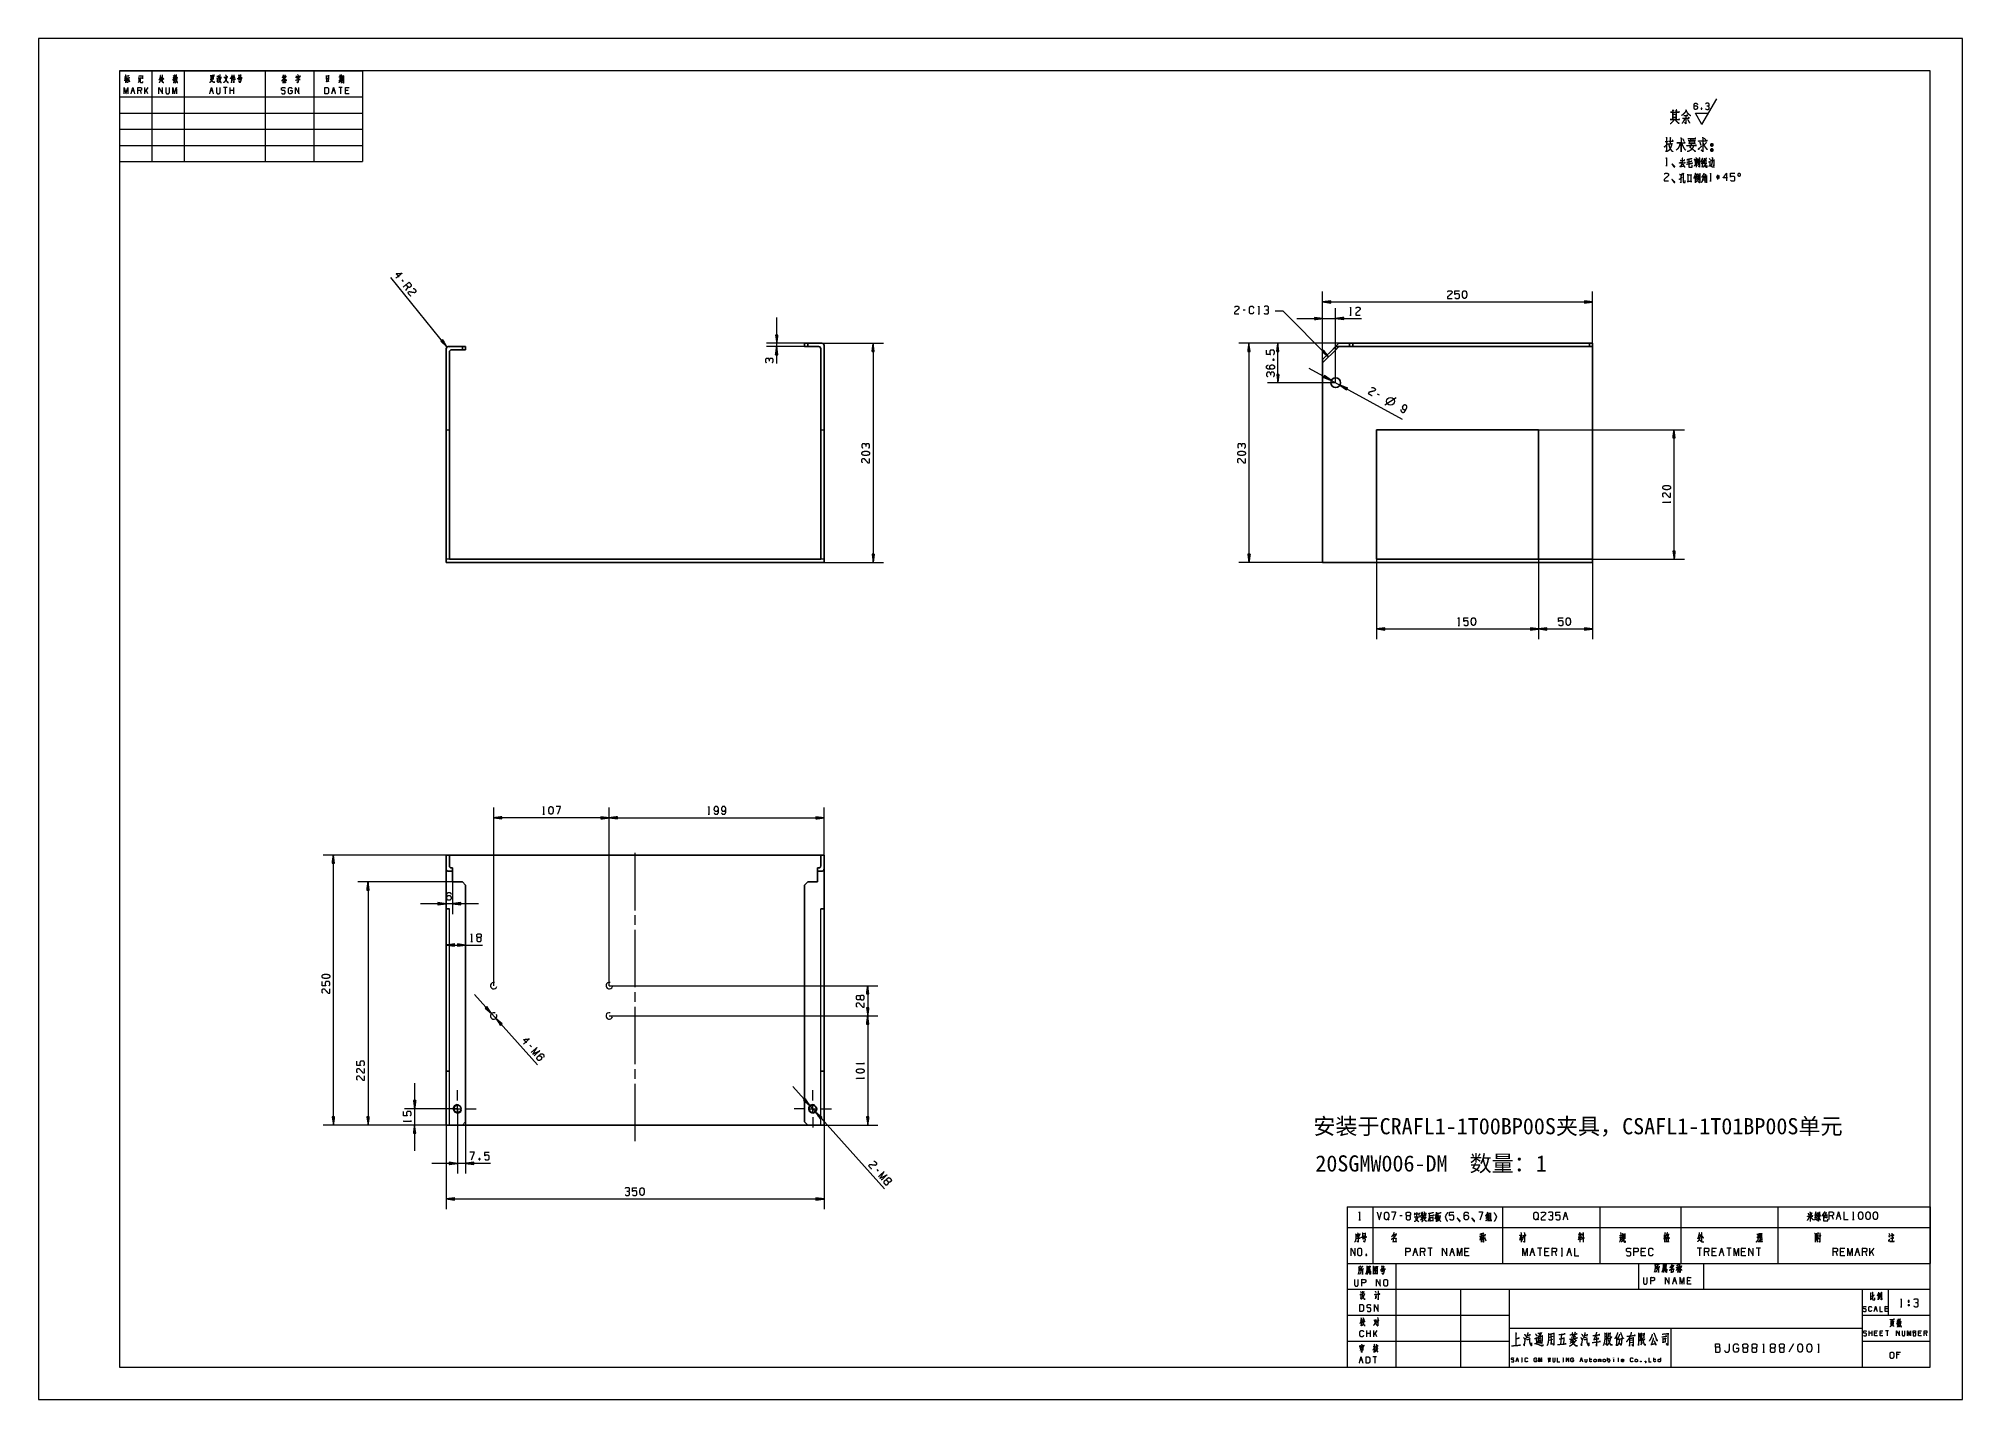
# Model space of a CAD drawing. Header units: millimetres. Extents: x 0 to 594, y 0 to 420.
import ezdxf

# ---------------------------------------------------------------- set-up
doc = ezdxf.new("R2010")
doc.units = ezdxf.units.MM
doc.layers.add('101', color=7, linetype='Continuous', true_color=0xffffff)

msp = doc.modelspace()

# ---------------------------------------------------------------- texts
at = {"layer": '101', "color": 72, "linetype": 'Continuous', "lineweight": 18, "char_height": 5, "width": 175.8707, "attachment_point": 1}
for s, insert in [('{\\fSimSun|b0|i0|c134|p2;安装于CRAFL1-1T00BP00S夹具，CSAFL1-1T01BP00S单元}', (393.58, 86.84)), ('{\\fSimSun|b0|i0|c134|p2;20SGMW006-DM  数量：1}', (394.2, 75.35))]:
    msp.add_mtext(s, dxfattribs=dict(at, insert=insert))

# ---------------------------------------------------------------- linework, layer by layer
at = {"layer": '101', "color": 133, "linetype": 'Continuous', "lineweight": 18}
for p, q in [((594, 420), (0, 420)), ((0, 420), (0, 0)), ((594, 0), (594, 420)), ((25, 410), (100, 410)), ((584, 410), (25, 410)), ((25, 410), (100, 410)), ((25, 410), (25, 382)), ((25, 410), (25, 10)), ((25, 410), (100, 410)), ((35, 410), (35, 382)), ((45, 410), (45, 382)), ((70, 410), (70, 382)), ((85, 410), (85, 382)), ((100, 410), (100, 382)), ((584, 10), (584, 410)), ((25, 402), (100, 402)), ((25, 397), (100, 397)), ((25, 392), (100, 392)), ((25, 387), (100, 387)), ((25, 382), (100, 382)), ((404, 42), (404, 10)), ((404, 42), (584, 42)), ((419, 42), (419, 10)), ((494, 42), (494, 34)), ((514, 42), (514, 34)), ((404, 34), (584, 34)), ((439, 34), (439, 10)), ((454, 34), (454, 10)), ((563, 34), (563, 10)), ((571, 34), (571, 26)), ((404, 26), (454, 26)), ((563, 26), (584, 26)), ((404, 18), (454, 18)), ((454, 22), (563, 22)), ((504, 22), (504, 10)), ((563, 18), (584, 18)), ((25, 10), (584, 10)), ((404, 10), (584, 10)), ((0, 0), (594, 0))]:
    msp.add_line(p, q, dxfattribs=at)
at = {"layer": '101', "color": 72, "linetype": 'Continuous', "lineweight": 18}
for p, q in [((26.76, 408.05), (26.54, 406.94)), ((26.56, 408.12), (27.17, 408.12)), ((26.88, 407.89), (27.1, 407.41)), ((27.3, 407.54), (27.07, 406.67)), ((27.76, 407.52), (28.07, 406.63)), ((28.86, 403.92), (29.41, 403.92)), ((30.85, 406.38), (31.12, 406.83)), ((30.93, 408.63), (31.06, 408.24)), ((31.33, 407.83), (31.42, 407.72)), ((31.81, 402.93), (31.53, 403.92)), ((32.82, 402.93), (32.82, 404.9)), ((33.79, 404.9), (32.82, 403.53)), ((33.79, 402.93), (33.23, 404.11)), ((41.53, 407.97), (42.32, 408.14)), ((42.44, 407.91), (42.98, 408.03)), ((53.13, 403.92), (53.69, 403.92)), ((53.37, 407.85), (53.89, 407.93)), ((55.11, 406.63), (55.56, 407.18)), ((58.21, 404.9), (57.1, 404.9)), ((57.65, 404.9), (57.65, 402.93)), ((59.22, 402.93), (59.22, 404.9)), ((60.33, 403.92), (59.22, 403.92)), ((60.33, 402.93), (60.33, 404.9)), ((75.44, 408.32), (75.87, 408.39)), ((75.54, 408.3), (75.65, 407.99)), ((76.03, 407.39), (75.56, 407.31)), ((76.01, 408.26), (76.54, 408.36)), ((76.17, 408.24), (76.3, 407.91)), ((90.84, 403.92), (91.4, 403.92)), ((93.8, 404.9), (92.68, 404.9)), ((92.76, 408.18), (93.62, 408.3)), ((93.04, 407.83), (93.3, 407.89)), ((93.05, 407.47), (93.28, 407.54)), ((93.24, 404.9), (93.24, 402.93)), ((93.8, 407.81), (94.05, 407.87)), ((95.64, 403.92), (94.81, 403.92)), ((502.15, 388.24), (503.05, 388.24)), ((503.05, 387.45), (504.19, 387.45)), ((502.36, 380.8), (502.78, 380.8)), ((511.43, 382.2), (512.1, 382.23)), ((511.78, 381.58), (512.1, 380.8)), ((512.38, 382.9), (512.53, 382.75)), ((512.44, 382.8), (512.44, 380.93)), ((512.72, 383.25), (512.86, 383.1)), ((515.61, 381.95), (515.93, 381.95)), ((515.75, 383.03), (515.97, 382.63)), ((511.43, 377.64), (511.43, 375.46)), ((511.62, 375.74), (512.28, 376.16)), ((512, 377.26), (512, 375.99)), ((512.12, 377.69), (512.3, 377.19)), ((512.76, 378.36), (513, 378.29)), ((513.83, 376.41), (514.94, 376.41)), ((513.87, 376.96), (514.96, 376.96)), ((513.97, 377.94), (514.66, 377.94)), ((514.75, 378.14), (514.41, 377.66)), ((516.02, 376.04), (516.44, 376.04)), ((519, 377.24), (517.99, 377.24)), ((518.83, 377.71), (518.17, 376.76)), ((518.17, 377.71), (518.84, 376.76)), ((518.49, 376.51), (518.49, 377.94)), ((112.72, 345.04), (112.3, 345.56)), ((113.43, 342.25), (114.15, 343.27)), ((372.56, 336.2), (371.89, 336.2)), ((376.57, 335), (376.99, 335)), ((404.87, 334.67), (405.29, 334.67)), ((381.1, 320.79), (381.52, 320.95)), ((414, 309.9), (413.41, 310.22)), ((415.61, 306.92), (419.12, 309.17)), ((503.86, 276.66), (503.86, 277.09)), ((438.26, 238.89), (438.68, 238.89)), ((155.74, 180.6), (156.17, 180.6)), ((206.74, 180.6), (207.17, 180.6)), ((133.52, 141.33), (133.95, 141.33)), ((152.17, 108.81), (151.73, 109.31)), ((254.9, 103.47), (254.9, 103.89)), ((254.9, 98.91), (254.9, 99.34)), ((115.04, 85.72), (115.04, 86.14)), ((136.08, 74.42), (136.24, 74)), ((259.35, 70.49), (258.9, 70.99)), ((404, 59.46), (404, 53.11)), ((404, 59.46), (412, 59.46)), ((412, 59.46), (452, 59.46)), ((412, 59.46), (412, 53.11)), ((452, 59.46), (482, 59.46)), ((452, 59.46), (452, 53.11)), ((482, 59.46), (507, 59.46)), ((482, 59.46), (482, 53.11)), ((507, 59.46), (537, 59.46)), ((507, 59.46), (507, 53.11)), ((537, 59.46), (584, 59.46)), ((537, 59.46), (537, 53.11)), ((584, 59.46), (584, 53.11)), ((407.67, 55.48), (408.09, 55.48)), ((420.99, 56.68), (420.33, 56.68)), ((424.84, 57.3), (426.2, 57.3)), ((425.4, 57.82), (425.5, 57.53)), ((426.28, 57.58), (426.11, 56.83)), ((428.19, 55.93), (427.83, 55.7)), ((429.56, 56.18), (430.5, 56.18)), ((429.56, 55.25), (430.52, 55.25)), ((430.5, 56.38), (430.5, 55)), ((431.46, 56.88), (431.12, 55.6)), ((431.56, 56.7), (431.85, 56.05)), ((431.98, 56.65), (432.67, 56.65)), ((447.84, 56.73), (448.28, 56.73)), ((447.86, 56.03), (448.31, 56.03)), ((471.09, 56.68), (471.76, 56.68)), ((549.07, 56.52), (549.26, 56.17)), ((550.01, 56.52), (549.69, 56.2)), ((554.14, 55.52), (553.8, 56.72)), ((555.4, 56.72), (556.08, 56.72)), ((560.08, 55.52), (560.51, 55.52)), ((404, 53.11), (404, 42)), ((404, 53.11), (412, 53.11)), ((408.76, 51.23), (409.58, 51.23)), ((408.76, 50.53), (409.58, 50.53)), ((408.95, 50.08), (408.76, 49.38)), ((408.81, 49.65), (409.59, 49.65)), ((409.59, 51.45), (409.59, 50.3)), ((412, 53.11), (452, 53.11)), ((412, 53.11), (412, 42)), ((418.23, 50.65), (418.55, 50.17)), ((444.88, 50.4), (445.64, 50.4)), ((445.21, 50.35), (444.95, 49.13)), ((445.35, 51.08), (445.35, 48.55)), ((445.39, 50.17), (445.6, 49.7)), ((445.87, 50.13), (445.55, 49)), ((445.78, 50.68), (446.56, 50.68)), ((445.8, 50.17), (445.94, 49.95)), ((446.38, 50.08), (446.79, 48.98)), ((446.63, 50.98), (446.45, 50.35)), ((452, 53.11), (482, 53.11)), ((452, 53.11), (452, 42)), ((457.6, 50.62), (457.21, 49.08)), ((457.74, 50.35), (458.04, 49.9)), ((475.72, 50.25), (475.32, 49.17)), ((475.37, 50.25), (476.18, 50.25)), ((475.49, 51.18), (475.62, 50.6)), ((475.87, 50.25), (476.18, 49.77)), ((476.15, 51.18), (475.94, 50.53)), ((476.31, 50.38), (476.52, 49.92)), ((476.33, 51.2), (476.61, 50.62)), ((482, 53.11), (507, 53.11)), ((482, 53.11), (482, 42)), ((488.06, 49.95), (488.87, 49.95)), ((488.15, 50.65), (488.82, 50.65)), ((489.1, 51.03), (489.7, 51.03)), ((489.7, 51.25), (489.7, 49.55)), ((502.02, 50.6), (501.74, 49.45)), ((507, 53.11), (537, 53.11)), ((507, 53.11), (507, 42)), ((512.6, 50.68), (513.03, 50.68)), ((530.81, 50.95), (530.81, 49.13)), ((531.25, 50.48), (532.03, 50.48)), ((537, 53.11), (584, 53.11)), ((537, 53.11), (537, 42)), ((548.52, 51.1), (548.87, 51.1)), ((549.17, 50.6), (549.17, 48.53)), ((549.84, 51.45), (550.02, 51.3)), ((571.12, 50.6), (571.42, 50.13)), ((571.21, 51.3), (571.51, 50.75)), ((584, 53.11), (584, 42)), ((404, 42), (412, 42)), ((409.85, 44.81), (409.99, 44.39)), ((412, 42), (452, 42)), ((424.72, 45.56), (425.39, 45.56)), ((428, 44.36), (427.67, 45.56)), ((430.28, 46.74), (428.94, 46.74)), ((429.61, 46.74), (429.61, 44.36)), ((436.1, 45.56), (436.77, 45.56)), ((441.33, 45.56), (440.32, 45.56)), ((452, 42), (482, 42)), ((460.86, 45.56), (461.53, 45.56)), ((464.14, 46.74), (462.8, 46.74)), ((463.47, 46.74), (463.47, 44.36)), ((466.08, 45.56), (465.08, 45.56)), ((468.7, 44.36), (468.36, 45.56)), ((470.12, 46.74), (470.46, 46.74)), ((470.12, 44.36), (470.46, 44.36)), ((470.3, 46.74), (470.3, 44.36)), ((472.24, 45.56), (472.91, 45.56)), ((482, 42), (507, 42)), ((495.85, 45.56), (494.84, 45.56)), ((507, 42), (537, 42)), ((513.45, 46.74), (512.11, 46.74)), ((512.78, 46.74), (512.78, 44.36)), ((515.73, 44.36), (515.39, 45.56)), ((517.67, 45.56), (516.66, 45.56)), ((519.27, 45.56), (519.94, 45.56)), ((522.56, 46.74), (521.21, 46.74)), ((521.88, 46.74), (521.88, 44.36)), ((526.77, 45.56), (525.76, 45.56)), ((531.66, 46.74), (530.32, 46.74)), ((530.99, 46.74), (530.99, 44.36)), ((537, 42), (584, 42)), ((555.37, 44.36), (555.04, 45.56)), ((557.31, 45.56), (556.31, 45.56)), ((561.19, 45.56), (561.87, 45.56)), ((564.48, 44.36), (564.14, 45.56)), ((565.41, 44.36), (565.41, 46.74)), ((566.58, 46.74), (565.41, 45.09)), ((566.58, 44.36), (565.91, 45.79)), ((410.43, 39.06), (410.97, 39.21)), ((410.72, 40.45), (410.71, 39.15)), ((501.85, 39.68), (502.4, 39.83)), ((502.15, 41.07), (502.13, 39.77)), ((504.82, 36.66), (505.41, 36.66)), ((505.64, 40.78), (506.36, 40.98)), ((509.94, 36.66), (509.05, 36.66)), ((565.71, 31.9), (566.03, 32.02)), ((408.55, 24.55), (407.99, 24.41)), ((408.36, 24.3), (408.56, 24.03)), ((566.97, 27.96), (567.41, 27.96)), ((570.81, 27.96), (570.14, 27.96)), ((573.71, 24.03), (574.5, 24.2)), ((574.61, 23.97), (575.16, 24.09)), ((574.89, 28.63), (575.31, 28.63)), ((577.2, 29.36), (577.53, 29.36)), ((577.2, 29.36), (577.2, 28.88)), ((410.1, 19.35), (410.1, 21.31)), ((411.21, 20.34), (410.1, 20.34)), ((411.21, 19.35), (411.21, 21.31)), ((412.22, 19.35), (412.22, 21.31)), ((413.18, 21.31), (412.22, 19.95)), ((413.18, 19.35), (412.63, 20.53)), ((459.57, 19.1), (460.47, 19.34)), ((463.18, 18.82), (463.96, 18.99)), ((463.18, 18.2), (464.01, 18.41)), ((466.4, 18.3), (467.52, 18.58)), ((467.47, 19.41), (466.42, 19.13)), ((470.18, 20.03), (469.91, 17.03)), ((473.22, 19.2), (474.59, 19.44)), ((477.25, 19.1), (478.15, 19.34)), ((483.95, 19.41), (483.56, 19.34)), ((483.93, 18.65), (483.56, 18.55)), ((492.1, 18.3), (491.25, 18.2)), ((492.78, 19.86), (492.59, 19.75)), ((495.37, 19.65), (494.85, 19.58)), ((565.17, 19.65), (565.17, 21.22)), ((566.06, 20.45), (565.17, 20.45)), ((566.06, 19.65), (566.06, 21.22)), ((567.53, 20.45), (566.87, 20.45)), ((569.23, 20.45), (568.56, 20.45)), ((571.15, 21.22), (570.26, 21.22)), ((570.71, 21.22), (570.71, 19.65)), ((581.11, 20.45), (580.44, 20.45)), ((583.03, 19.65), (582.81, 20.45)), ((408.03, 12.2), (408.59, 12.2)), ((408.25, 15.68), (408.78, 15.77)), ((413.11, 13.17), (412, 13.17)), ((412.62, 16.37), (412.05, 16.24)), ((412.42, 16.08), (412.61, 15.83)), ((412.55, 13.17), (412.55, 11.2)), ((456.34, 12.24), (456.71, 12.24)), ((457.84, 12.89), (458.03, 12.89)), ((457.94, 12.89), (457.94, 11.58)), ((470.57, 12.89), (470.76, 12.89)), ((470.67, 12.89), (470.67, 11.58)), ((476.14, 12.24), (476.51, 12.24)), ((478.78, 12.45), (479.52, 12.45)), ((481.61, 11.58), (481.61, 12.45)), ((484.44, 11.92), (484.44, 12.89)), ((486.23, 12.45), (486.23, 11.58)), ((487.64, 12.9), (487.64, 11.58)), ((491.25, 17.54), (492.1, 17.65)), ((498.59, 12.45), (499.32, 12.45)), ((532.35, 14.57), (532.82, 14.57)), ((541.81, 17.19), (540.33, 14.57)), ((549.32, 14.57), (549.79, 14.57)), ((574.45, 13.87), (573.76, 13.87)), ((457.84, 11.58), (458.03, 11.58)), ((470.57, 11.58), (470.76, 11.58))]:
    msp.add_line(p, q, dxfattribs=at)
at = {"layer": '101', "color": 43, "linetype": 'Continuous', "lineweight": 18}
for p, q in [((513.36, 398.5), (513.49, 398.16)), ((513.54, 393.41), (518.16, 401.41)), ((511.52, 396.91), (515.56, 396.91)), ((513.54, 393.41), (511.52, 396.91))]:
    msp.add_line(p, q, dxfattribs=at)
at = {"layer": '101', "color": 22, "linetype": 'Continuous', "lineweight": 18}
for p, q in [((126.11, 324.8), (108.77, 346.29)), ((396.46, 319.95), (396.46, 341.88)), ((399, 339.04), (396.46, 338.7)), ((396.46, 338.7), (399, 338.37)), ((396.46, 338.7), (479.79, 338.7)), ((399, 338.73), (396.65, 338.73)), ((399, 338.68), (396.65, 338.68)), ((399, 338.78), (397.04, 338.78)), ((399, 338.63), (397.04, 338.63)), ((399, 338.83), (397.42, 338.83)), ((399, 338.88), (397.81, 338.88)), ((399, 338.93), (398.19, 338.93)), ((399, 338.98), (398.58, 338.98)), ((399, 339.03), (398.97, 339.03)), ((399, 339.03), (398.97, 339.03)), ((399, 338.37), (399, 339.04)), ((479.79, 338.7), (477.25, 339.04)), ((477.25, 339.04), (477.25, 338.37)), ((477.25, 339.03), (477.28, 339.03)), ((477.25, 339.03), (477.28, 339.03)), ((477.25, 338.98), (477.67, 338.98)), ((477.25, 338.93), (478.06, 338.93)), ((477.25, 338.88), (478.44, 338.88)), ((477.25, 338.83), (478.83, 338.83)), ((477.25, 338.78), (479.21, 338.78)), ((477.25, 338.73), (479.6, 338.73)), ((477.25, 338.37), (479.79, 338.7)), ((477.25, 338.68), (479.6, 338.68)), ((477.25, 338.63), (479.21, 338.63)), ((479.79, 324.28), (479.79, 341.88)), ((227.91, 319.75), (227.91, 333.89)), ((384.3, 335.81), (381.76, 335.81)), ((384.3, 335.81), (398.31, 321.8)), ((388.52, 333.57), (408.47, 333.57)), ((393.92, 333.91), (393.92, 333.24)), ((396.46, 333.57), (393.92, 333.91)), ((393.92, 333.9), (393.95, 333.9)), ((393.92, 333.9), (393.95, 333.9)), ((393.92, 333.85), (394.34, 333.85)), ((393.92, 333.8), (394.72, 333.8)), ((393.92, 333.75), (395.11, 333.75)), ((393.92, 333.7), (395.49, 333.7)), ((393.92, 333.65), (395.88, 333.65)), ((393.92, 333.6), (396.27, 333.6)), ((393.92, 333.24), (396.46, 333.57)), ((393.92, 333.55), (396.27, 333.55)), ((393.92, 333.5), (395.88, 333.5)), ((393.92, 333.45), (395.49, 333.45)), ((393.92, 333.4), (395.11, 333.4)), ((393.92, 333.35), (394.72, 333.35)), ((393.92, 333.29), (394.34, 333.29)), ((393.92, 333.24), (393.95, 333.24)), ((393.92, 333.24), (393.95, 333.24)), ((396.46, 319.95), (396.46, 336.75)), ((399, 338.58), (397.42, 338.58)), ((399, 338.53), (397.81, 338.53)), ((399, 338.48), (398.19, 338.48)), ((399, 338.42), (398.58, 338.42)), ((399, 338.37), (398.97, 338.37)), ((399, 338.37), (398.97, 338.37)), ((400.46, 313.78), (400.46, 336.75)), ((403, 333.91), (400.46, 333.57)), ((400.46, 333.57), (403, 333.24)), ((403, 333.6), (400.65, 333.6)), ((403, 333.55), (400.65, 333.55)), ((403, 333.65), (401.04, 333.65)), ((403, 333.5), (401.04, 333.5)), ((403, 333.7), (401.42, 333.7)), ((403, 333.45), (401.42, 333.45)), ((403, 333.75), (401.81, 333.75)), ((403, 333.4), (401.81, 333.4)), ((403, 333.8), (402.19, 333.8)), ((403, 333.35), (402.19, 333.35)), ((403, 333.85), (402.58, 333.85)), ((403, 333.29), (402.58, 333.29)), ((403, 333.9), (402.97, 333.9)), ((403, 333.9), (402.97, 333.9)), ((403, 333.24), (402.97, 333.24)), ((403, 333.24), (402.97, 333.24)), ((403, 333.24), (403, 333.91)), ((477.25, 338.58), (478.83, 338.58)), ((477.25, 338.53), (478.44, 338.53)), ((477.25, 338.48), (478.06, 338.48)), ((477.25, 338.42), (477.67, 338.42)), ((477.25, 338.37), (477.28, 338.37)), ((477.25, 338.37), (477.28, 338.37)), ((124.78, 326.99), (124.26, 326.57)), ((124.46, 326.73), (125.69, 325.21)), ((124.5, 326.76), (125.97, 324.94)), ((124.54, 326.8), (126.01, 324.97)), ((124.58, 326.83), (125.81, 325.3)), ((124.62, 326.86), (125.6, 325.63)), ((124.65, 326.89), (125.4, 325.97)), ((124.69, 326.92), (125.2, 326.3)), ((124.73, 326.96), (125, 326.63)), ((124.77, 326.99), (124.79, 326.96)), ((124.77, 326.99), (124.79, 326.96)), ((126.11, 324.8), (124.78, 326.99)), ((227.58, 328.49), (227.58, 328.46)), ((227.58, 328.49), (227.91, 325.95)), ((228.24, 328.49), (227.58, 328.49)), ((227.58, 328.49), (227.58, 328.46)), ((227.63, 328.49), (227.63, 328.07)), ((227.68, 328.49), (227.68, 327.69)), ((227.73, 328.49), (227.73, 327.3)), ((227.78, 328.49), (227.78, 326.92)), ((227.83, 328.49), (227.83, 326.53)), ((227.88, 328.49), (227.88, 326.14)), ((227.91, 325.95), (228.24, 328.49)), ((227.94, 328.49), (227.94, 326.14)), ((227.99, 328.49), (227.99, 326.53)), ((228.04, 328.49), (228.04, 326.92)), ((228.09, 328.49), (228.09, 327.3)), ((228.14, 328.49), (228.14, 327.69)), ((228.19, 328.49), (228.19, 328.07)), ((228.24, 328.49), (228.24, 328.46)), ((228.24, 328.49), (228.24, 328.46)), ((124.26, 326.57), (124.28, 326.55)), ((124.26, 326.57), (126.11, 324.8)), ((124.26, 326.57), (124.28, 326.55)), ((124.3, 326.6), (124.56, 326.28)), ((124.34, 326.64), (124.84, 326.01)), ((124.38, 326.67), (125.13, 325.74)), ((124.42, 326.7), (125.41, 325.47)), ((237.53, 325.95), (224.73, 325.95)), ((237.53, 324.95), (224.73, 324.95)), ((227.91, 324.95), (227.58, 322.41)), ((227.58, 322.41), (227.58, 322.44)), ((227.58, 322.41), (227.58, 322.44)), ((227.58, 322.41), (228.24, 322.41)), ((227.63, 322.41), (227.63, 322.83)), ((227.68, 322.41), (227.68, 323.21)), ((227.73, 322.41), (227.73, 323.6)), ((227.78, 322.41), (227.78, 323.99)), ((227.83, 322.41), (227.83, 324.37)), ((227.88, 322.41), (227.88, 324.76)), ((228.24, 322.41), (227.91, 324.95)), ((227.94, 322.41), (227.94, 324.76)), ((227.99, 322.41), (227.99, 324.37)), ((228.04, 322.41), (228.04, 323.99)), ((228.09, 322.41), (228.09, 323.6)), ((228.14, 322.41), (228.14, 323.21)), ((228.19, 322.41), (228.19, 322.83)), ((228.24, 322.41), (228.24, 322.44)), ((228.24, 322.41), (228.24, 322.44)), ((241.86, 325.95), (260.85, 325.95)), ((257.68, 325.95), (257.34, 323.41)), ((257.34, 323.41), (257.34, 323.44)), ((257.34, 323.41), (257.34, 323.44)), ((257.34, 323.41), (258.01, 323.41)), ((257.4, 323.41), (257.4, 323.83)), ((257.45, 323.41), (257.45, 324.21)), ((257.5, 323.41), (257.5, 324.6)), ((257.55, 323.41), (257.55, 324.99)), ((257.6, 323.41), (257.6, 325.37)), ((257.65, 323.41), (257.65, 325.76)), ((258.01, 323.41), (257.68, 325.95)), ((257.68, 325.95), (257.68, 258.28)), ((257.7, 323.41), (257.7, 325.76)), ((257.75, 323.41), (257.75, 325.37)), ((257.8, 323.41), (257.8, 324.99)), ((257.85, 323.41), (257.85, 324.6)), ((257.9, 323.41), (257.9, 324.21)), ((257.95, 323.41), (257.95, 323.83)), ((258.01, 323.41), (258.01, 323.44)), ((258.01, 323.41), (258.01, 323.44)), ((405.79, 325.95), (370.53, 325.95)), ((373.7, 325.95), (373.37, 323.41)), ((373.37, 323.41), (373.37, 323.44)), ((373.37, 323.41), (373.37, 323.44)), ((373.37, 323.41), (374.04, 323.41)), ((373.42, 323.41), (373.42, 323.83)), ((373.47, 323.41), (373.47, 324.21)), ((373.52, 323.41), (373.52, 324.6)), ((373.58, 323.41), (373.58, 324.99)), ((373.63, 323.41), (373.63, 325.37)), ((373.68, 323.41), (373.68, 325.76)), ((373.7, 325.95), (373.7, 258.28)), ((374.04, 323.41), (373.7, 325.95)), ((373.73, 323.41), (373.73, 325.76)), ((373.78, 323.41), (373.78, 325.37)), ((373.83, 323.41), (373.83, 324.99)), ((373.88, 323.41), (373.88, 324.6)), ((373.93, 323.41), (373.93, 324.21)), ((373.98, 323.41), (373.98, 323.83)), ((374.03, 323.41), (374.03, 323.44)), ((374.03, 323.41), (374.03, 323.44)), ((405.79, 325.95), (379.46, 325.95)), ((382.64, 325.95), (382.3, 323.41)), ((382.3, 323.41), (382.97, 323.41)), ((382.31, 323.41), (382.31, 323.44)), ((382.31, 323.41), (382.31, 323.44)), ((382.36, 323.41), (382.36, 323.83)), ((382.41, 323.41), (382.41, 324.21)), ((382.46, 323.41), (382.46, 324.6)), ((382.51, 323.41), (382.51, 324.99)), ((382.56, 323.41), (382.56, 325.37)), ((382.61, 323.41), (382.61, 325.76)), ((382.97, 323.41), (382.64, 325.95)), ((382.64, 313.78), (382.64, 325.95)), ((382.66, 323.41), (382.66, 325.76)), ((382.71, 323.41), (382.71, 325.37)), ((382.76, 323.41), (382.76, 324.99)), ((382.82, 323.41), (382.82, 324.6)), ((382.87, 323.41), (382.87, 324.21)), ((382.92, 323.41), (382.92, 323.83)), ((382.97, 323.41), (382.97, 323.44)), ((382.97, 323.41), (382.97, 323.44)), ((396.75, 323.83), (396.27, 323.36)), ((396.27, 323.36), (398.31, 321.8)), ((396.28, 323.36), (396.3, 323.34)), ((396.28, 323.36), (396.3, 323.34)), ((396.31, 323.4), (396.61, 323.1)), ((396.35, 323.43), (396.92, 322.87)), ((396.39, 323.47), (397.23, 322.63)), ((396.42, 323.51), (397.54, 322.39)), ((396.46, 323.54), (397.84, 322.16)), ((396.49, 323.58), (398.15, 321.92)), ((396.53, 323.61), (398.19, 321.95)), ((396.56, 323.65), (397.95, 322.26)), ((396.6, 323.69), (397.71, 322.57)), ((396.64, 323.72), (397.48, 322.88)), ((396.67, 323.76), (397.24, 323.19)), ((396.71, 323.79), (397, 323.5)), ((396.74, 323.83), (396.77, 323.81)), ((396.74, 323.83), (396.77, 323.81)), ((398.31, 321.8), (396.75, 323.83)), ((382.3, 316.32), (382.64, 313.78)), ((382.97, 316.32), (382.3, 316.32)), ((382.31, 316.32), (382.31, 316.29)), ((382.31, 316.32), (382.31, 316.29)), ((382.36, 316.32), (382.36, 315.91)), ((382.41, 316.32), (382.41, 315.52)), ((382.46, 316.32), (382.46, 315.13)), ((382.51, 316.32), (382.51, 314.75)), ((382.56, 316.32), (382.56, 314.36)), ((382.61, 316.32), (382.61, 313.98)), ((382.64, 313.78), (382.97, 316.32)), ((382.66, 316.32), (382.66, 313.98)), ((382.71, 316.32), (382.71, 314.36)), ((382.76, 316.32), (382.76, 314.75)), ((382.82, 316.32), (382.82, 315.13)), ((382.87, 316.32), (382.87, 315.52)), ((382.92, 316.32), (382.92, 315.91)), ((382.97, 316.32), (382.97, 316.29)), ((382.97, 316.32), (382.97, 316.29)), ((392.18, 318.31), (421.04, 302.53)), ((397.07, 316.02), (396.75, 315.43)), ((396.75, 315.43), (399.14, 314.5)), ((396.76, 315.43), (396.78, 315.42)), ((396.76, 315.43), (396.78, 315.42)), ((396.78, 315.48), (397.15, 315.28)), ((396.8, 315.52), (397.51, 315.14)), ((396.83, 315.57), (397.87, 315)), ((396.85, 315.61), (398.23, 314.86)), ((396.88, 315.66), (398.6, 314.71)), ((396.9, 315.7), (398.96, 314.57)), ((396.93, 315.74), (398.99, 314.62)), ((396.95, 315.79), (398.67, 314.85)), ((396.97, 315.83), (398.36, 315.08)), ((397, 315.88), (398.04, 315.31)), ((397.02, 315.92), (397.73, 315.54)), ((397.05, 315.97), (397.41, 315.77)), ((399.14, 314.5), (397.07, 316.02)), ((397.07, 316.01), (397.1, 316)), ((397.07, 316.01), (397.1, 316)), ((400.46, 313.78), (379.46, 313.78)), ((404.16, 312.14), (401.77, 313.06)), ((401.77, 313.06), (403.84, 311.55)), ((403.99, 311.82), (401.93, 312.95)), ((404.02, 311.87), (401.96, 312.99)), ((403.97, 311.78), (402.25, 312.72)), ((404.04, 311.91), (402.32, 312.85)), ((403.94, 311.73), (402.56, 312.49)), ((404.06, 311.96), (402.68, 312.71)), ((403.92, 311.69), (402.87, 312.26)), ((404.09, 312), (403.04, 312.57)), ((403.89, 311.65), (403.19, 312.03)), ((404.11, 312.05), (403.41, 312.43)), ((403.87, 311.6), (403.5, 311.8)), ((404.14, 312.09), (403.77, 312.29)), ((403.84, 311.56), (403.82, 311.57)), ((403.84, 311.56), (403.82, 311.57)), ((403.84, 311.55), (404.16, 312.14)), ((404.16, 312.14), (404.13, 312.15)), ((404.16, 312.14), (404.13, 312.15)), ((463.12, 299.28), (508.12, 299.28)), ((504.95, 299.28), (504.61, 296.74)), ((504.67, 296.74), (504.67, 297.16)), ((504.72, 296.74), (504.72, 297.55)), ((504.77, 296.74), (504.77, 297.93)), ((504.82, 296.74), (504.82, 298.32)), ((504.87, 296.74), (504.87, 298.71)), ((504.92, 296.74), (504.92, 299.09)), ((504.95, 259.28), (504.95, 299.28)), ((505.28, 296.74), (504.95, 299.28)), ((504.97, 296.74), (504.97, 299.09)), ((505.03, 296.74), (505.03, 298.71)), ((505.08, 296.74), (505.08, 298.32)), ((505.13, 296.74), (505.13, 297.93)), ((505.18, 296.74), (505.18, 297.55)), ((505.23, 296.74), (505.23, 297.16)), ((504.61, 296.74), (505.28, 296.74)), ((504.62, 296.74), (504.62, 296.78)), ((504.62, 296.74), (504.62, 296.78)), ((505.28, 296.74), (505.28, 296.78)), ((505.28, 296.74), (505.28, 296.78)), ((504.61, 261.82), (504.95, 259.28)), ((505.28, 261.82), (504.61, 261.82)), ((504.62, 261.82), (504.62, 261.79)), ((504.62, 261.82), (504.62, 261.79)), ((504.67, 261.82), (504.67, 261.41)), ((504.72, 261.82), (504.72, 261.02)), ((504.77, 261.82), (504.77, 260.63)), ((504.82, 261.82), (504.82, 260.25)), ((504.87, 261.82), (504.87, 259.86)), ((504.92, 261.82), (504.92, 259.48)), ((504.95, 259.28), (505.28, 261.82)), ((504.97, 261.82), (504.97, 259.48)), ((505.03, 261.82), (505.03, 259.86)), ((505.08, 261.82), (505.08, 260.25)), ((505.13, 261.82), (505.13, 260.63)), ((505.18, 261.82), (505.18, 261.02)), ((505.23, 261.82), (505.23, 261.41)), ((505.28, 261.82), (505.28, 261.79)), ((505.28, 261.82), (505.28, 261.79)), ((242.53, 258.28), (260.85, 258.28)), ((257.34, 260.82), (257.34, 260.79)), ((257.34, 260.82), (257.68, 258.28)), ((257.34, 260.82), (257.34, 260.79)), ((258.01, 260.82), (257.34, 260.82)), ((257.4, 260.82), (257.4, 260.41)), ((257.45, 260.82), (257.45, 260.02)), ((257.5, 260.82), (257.5, 259.63)), ((257.55, 260.82), (257.55, 259.25)), ((257.6, 260.82), (257.6, 258.86)), ((257.65, 260.82), (257.65, 258.48)), ((257.68, 258.28), (258.01, 260.82)), ((257.7, 260.82), (257.7, 258.48)), ((257.75, 260.82), (257.75, 258.86)), ((257.8, 260.82), (257.8, 259.25)), ((257.85, 260.82), (257.85, 259.63)), ((257.9, 260.82), (257.9, 260.02)), ((257.95, 260.82), (257.95, 260.41)), ((258.01, 260.82), (258.01, 260.79)), ((258.01, 260.82), (258.01, 260.79)), ((396.46, 258.28), (370.53, 258.28)), ((373.37, 260.82), (373.37, 260.79)), ((373.37, 260.82), (373.37, 260.79)), ((373.37, 260.82), (373.7, 258.28)), ((374.04, 260.82), (373.37, 260.82)), ((373.42, 260.82), (373.42, 260.41)), ((373.47, 260.82), (373.47, 260.02)), ((373.52, 260.82), (373.52, 259.63)), ((373.58, 260.82), (373.58, 259.25)), ((373.63, 260.82), (373.63, 258.86)), ((373.68, 260.82), (373.68, 258.48)), ((373.7, 258.28), (374.04, 260.82)), ((373.73, 260.82), (373.73, 258.48)), ((373.78, 260.82), (373.78, 258.86)), ((373.83, 260.82), (373.83, 259.25)), ((373.88, 260.82), (373.88, 259.63)), ((373.93, 260.82), (373.93, 260.02)), ((373.98, 260.82), (373.98, 260.41)), ((374.03, 260.82), (374.03, 260.79)), ((374.03, 260.82), (374.03, 260.79)), ((413.12, 259.28), (413.12, 234.62)), ((463.12, 259.28), (463.12, 234.62)), ((463.12, 259.28), (463.12, 234.62)), ((463.12, 259.28), (508.12, 259.28)), ((479.79, 258.28), (479.79, 234.62)), ((415.66, 238.13), (413.12, 237.8)), ((413.12, 237.8), (463.12, 237.8)), ((413.12, 237.8), (415.66, 237.46)), ((415.66, 237.82), (413.32, 237.82)), ((415.66, 237.77), (413.32, 237.77)), ((415.66, 237.87), (413.7, 237.87)), ((415.66, 237.72), (413.7, 237.72)), ((415.66, 237.92), (414.09, 237.92)), ((415.66, 237.67), (414.09, 237.67)), ((415.66, 237.97), (414.48, 237.97)), ((415.66, 237.62), (414.48, 237.62)), ((415.66, 238.02), (414.86, 238.02)), ((415.66, 238.08), (415.25, 238.08)), ((415.66, 238.13), (415.63, 238.13)), ((415.66, 238.13), (415.63, 238.13)), ((415.66, 237.46), (415.66, 238.13)), ((460.58, 238.13), (460.62, 238.13)), ((460.58, 238.13), (460.58, 237.46)), ((460.58, 238.13), (460.62, 238.13)), ((463.12, 237.8), (460.58, 238.13)), ((460.58, 238.08), (461, 238.08)), ((460.58, 238.02), (461.39, 238.02)), ((460.58, 237.97), (461.77, 237.97)), ((460.58, 237.92), (462.16, 237.92)), ((460.58, 237.87), (462.55, 237.87)), ((460.58, 237.82), (462.93, 237.82)), ((460.58, 237.46), (463.12, 237.8)), ((460.58, 237.77), (462.93, 237.77)), ((460.58, 237.72), (462.55, 237.72)), ((460.58, 237.67), (462.16, 237.67)), ((460.58, 237.62), (461.77, 237.62)), ((465.66, 238.13), (463.12, 237.8)), ((463.12, 237.8), (465.66, 237.46)), ((463.12, 237.8), (479.79, 237.8)), ((465.66, 237.82), (463.32, 237.82)), ((465.66, 237.77), (463.32, 237.77)), ((465.66, 237.87), (463.7, 237.87)), ((465.66, 237.72), (463.7, 237.72)), ((465.66, 237.92), (464.09, 237.92)), ((465.66, 237.67), (464.09, 237.67)), ((465.66, 237.97), (464.48, 237.97)), ((465.66, 237.62), (464.48, 237.62)), ((465.66, 238.02), (464.86, 238.02)), ((465.66, 238.08), (465.25, 238.08)), ((465.66, 238.13), (465.63, 238.13)), ((465.66, 238.13), (465.63, 238.13)), ((465.66, 237.46), (465.66, 238.13)), ((477.25, 238.13), (477.28, 238.13)), ((477.25, 238.13), (477.28, 238.13)), ((477.25, 238.13), (477.25, 237.46)), ((479.79, 237.8), (477.25, 238.13)), ((477.25, 238.08), (477.67, 238.08)), ((477.25, 238.02), (478.06, 238.02)), ((477.25, 237.97), (478.44, 237.97)), ((477.25, 237.92), (478.83, 237.92)), ((477.25, 237.87), (479.21, 237.87)), ((477.25, 237.82), (479.6, 237.82)), ((477.25, 237.46), (479.79, 237.8)), ((477.25, 237.77), (479.6, 237.77)), ((477.25, 237.72), (479.21, 237.72)), ((477.25, 237.67), (478.83, 237.67)), ((477.25, 237.62), (478.44, 237.62)), ((415.66, 237.57), (414.86, 237.57)), ((415.66, 237.52), (415.25, 237.52)), ((415.66, 237.47), (415.63, 237.47)), ((415.66, 237.47), (415.63, 237.47)), ((460.58, 237.57), (461.39, 237.57)), ((460.58, 237.52), (461, 237.52)), ((460.58, 237.47), (460.62, 237.47)), ((460.58, 237.47), (460.62, 237.47)), ((465.66, 237.57), (464.86, 237.57)), ((465.66, 237.52), (465.25, 237.52)), ((465.66, 237.47), (465.63, 237.47)), ((465.66, 237.47), (465.63, 237.47)), ((477.25, 237.57), (478.06, 237.57)), ((477.25, 237.52), (477.67, 237.52)), ((477.25, 237.47), (477.28, 237.47)), ((477.25, 237.47), (477.28, 237.47)), ((140.53, 127.7), (140.53, 182.68)), ((143.07, 179.84), (140.53, 179.51)), ((140.53, 179.51), (143.07, 179.17)), ((176.2, 179.51), (140.53, 179.51)), ((143.07, 179.53), (140.72, 179.53)), ((143.07, 179.48), (140.72, 179.48)), ((143.07, 179.58), (141.11, 179.58)), ((143.07, 179.43), (141.11, 179.43)), ((143.07, 179.63), (141.5, 179.63)), ((143.07, 179.38), (141.5, 179.38)), ((143.07, 179.68), (141.88, 179.68)), ((143.07, 179.33), (141.88, 179.33)), ((143.07, 179.73), (142.27, 179.73)), ((143.07, 179.28), (142.27, 179.28)), ((143.07, 179.78), (142.65, 179.78)), ((143.07, 179.23), (142.65, 179.23)), ((143.07, 179.84), (143.04, 179.84)), ((143.07, 179.84), (143.04, 179.84)), ((143.07, 179.18), (143.04, 179.18)), ((143.07, 179.18), (143.04, 179.18)), ((143.07, 179.17), (143.07, 179.84)), ((176.2, 179.51), (173.66, 179.84)), ((173.66, 179.84), (173.69, 179.84)), ((173.66, 179.84), (173.66, 179.17)), ((173.66, 179.84), (173.69, 179.84)), ((173.66, 179.78), (174.08, 179.78)), ((173.66, 179.73), (174.46, 179.73)), ((173.66, 179.68), (174.85, 179.68)), ((173.66, 179.63), (175.23, 179.63)), ((173.66, 179.58), (175.62, 179.58)), ((173.66, 179.53), (176, 179.53)), ((173.66, 179.17), (176.2, 179.51)), ((173.66, 179.48), (176, 179.48)), ((173.66, 179.43), (175.62, 179.43)), ((173.66, 179.38), (175.23, 179.38)), ((173.66, 179.33), (174.85, 179.33)), ((173.66, 179.28), (174.46, 179.28)), ((173.66, 179.23), (174.08, 179.23)), ((173.66, 179.18), (173.69, 179.18)), ((173.66, 179.18), (173.69, 179.18)), ((176.2, 127.7), (176.2, 182.68)), ((176.2, 127.7), (176.2, 182.68)), ((178.74, 179.84), (176.2, 179.51)), ((176.2, 179.51), (242.53, 179.51)), ((176.2, 179.51), (178.74, 179.17)), ((178.74, 179.53), (176.39, 179.53)), ((178.74, 179.48), (176.39, 179.48)), ((178.74, 179.58), (176.78, 179.58)), ((178.74, 179.43), (176.78, 179.43)), ((178.74, 179.63), (177.16, 179.63)), ((178.74, 179.38), (177.16, 179.38)), ((178.74, 179.68), (177.55, 179.68)), ((178.74, 179.33), (177.55, 179.33)), ((178.74, 179.73), (177.93, 179.73)), ((178.74, 179.28), (177.93, 179.28)), ((178.74, 179.78), (178.32, 179.78)), ((178.74, 179.23), (178.32, 179.23)), ((178.74, 179.84), (178.71, 179.84)), ((178.74, 179.84), (178.71, 179.84)), ((178.74, 179.18), (178.71, 179.18)), ((178.74, 179.18), (178.71, 179.18)), ((178.74, 179.17), (178.74, 179.84)), ((239.99, 179.84), (240.02, 179.84)), ((239.99, 179.84), (240.02, 179.84)), ((239.99, 179.84), (239.99, 179.17)), ((242.53, 179.51), (239.99, 179.84)), ((239.99, 179.78), (240.41, 179.78)), ((239.99, 179.73), (240.79, 179.73)), ((239.99, 179.68), (241.18, 179.68)), ((239.99, 179.63), (241.57, 179.63)), ((239.99, 179.58), (241.95, 179.58)), ((239.99, 179.53), (242.34, 179.53)), ((239.99, 179.17), (242.53, 179.51)), ((239.99, 179.48), (242.34, 179.48)), ((239.99, 179.43), (241.95, 179.43)), ((239.99, 179.38), (241.57, 179.38)), ((239.99, 179.33), (241.18, 179.33)), ((239.99, 179.28), (240.79, 179.28)), ((239.99, 179.23), (240.41, 179.23)), ((239.99, 179.18), (240.02, 179.18)), ((239.99, 179.18), (240.02, 179.18)), ((242.53, 163.7), (242.53, 182.68)), ((126.86, 168.03), (87.85, 168.03)), ((91.03, 168.03), (90.69, 165.49)), ((90.85, 165.49), (90.85, 166.68)), ((90.9, 165.49), (90.9, 167.07)), ((90.95, 165.49), (90.95, 167.46)), ((91, 165.49), (91, 167.84)), ((91.03, 84.7), (91.03, 168.03)), ((91.36, 165.49), (91.03, 168.03)), ((91.05, 165.49), (91.05, 167.84)), ((91.1, 165.49), (91.1, 167.46)), ((91.15, 165.49), (91.15, 167.07)), ((91.2, 165.49), (91.2, 166.68)), ((90.69, 165.49), (91.36, 165.49)), ((90.7, 165.49), (90.7, 165.53)), ((90.7, 165.49), (90.7, 165.53)), ((90.75, 165.49), (90.75, 165.91)), ((90.8, 165.49), (90.8, 166.3)), ((91.25, 165.49), (91.25, 166.3)), ((91.31, 165.49), (91.31, 165.91)), ((91.36, 165.49), (91.36, 165.53)), ((91.36, 165.49), (91.36, 165.53)), ((127.86, 159.7), (98.57, 159.7)), ((101.74, 159.7), (101.41, 157.16)), ((101.41, 157.16), (101.41, 157.19)), ((101.41, 157.16), (101.41, 157.19)), ((101.41, 157.16), (102.08, 157.16)), ((101.47, 157.16), (101.47, 157.58)), ((101.52, 157.16), (101.52, 157.96)), ((101.57, 157.16), (101.57, 158.35)), ((101.62, 157.16), (101.62, 158.74)), ((101.67, 157.16), (101.67, 159.12)), ((101.72, 157.16), (101.72, 159.51)), ((102.08, 157.16), (101.74, 159.7)), ((101.74, 159.7), (101.74, 84.7)), ((101.77, 157.16), (101.77, 159.51)), ((101.82, 157.16), (101.82, 159.12)), ((101.87, 157.16), (101.87, 158.74)), ((101.92, 157.16), (101.92, 158.35)), ((101.97, 157.16), (101.97, 157.96)), ((102.02, 157.16), (102.02, 157.58)), ((102.07, 157.16), (102.07, 157.19)), ((102.07, 157.16), (102.07, 157.19)), ((127.86, 159.7), (127.86, 149.82)), ((135.8, 152.99), (117.93, 152.99)), ((123.32, 153.33), (123.32, 152.66)), ((125.86, 152.99), (123.32, 153.33)), ((123.32, 153.32), (123.36, 153.32)), ((123.32, 153.32), (123.36, 153.32)), ((123.32, 153.27), (123.74, 153.27)), ((123.32, 153.22), (124.13, 153.22)), ((123.32, 153.17), (124.51, 153.17)), ((123.32, 153.12), (124.9, 153.12)), ((123.32, 153.07), (125.29, 153.07)), ((123.32, 153.02), (125.67, 153.02)), ((123.32, 152.66), (125.86, 152.99)), ((123.32, 152.97), (125.67, 152.97)), ((123.32, 152.92), (125.29, 152.92)), ((123.32, 152.86), (124.9, 152.86)), ((123.32, 152.81), (124.51, 152.81)), ((123.32, 152.76), (124.13, 152.76)), ((123.32, 152.71), (123.74, 152.71)), ((123.32, 152.66), (123.36, 152.66)), ((123.32, 152.66), (123.36, 152.66)), ((130.4, 153.33), (127.86, 152.99)), ((127.86, 152.99), (130.4, 152.66)), ((130.4, 153.02), (128.06, 153.02)), ((130.4, 152.97), (128.06, 152.97)), ((130.4, 153.07), (128.44, 153.07)), ((130.4, 152.92), (128.44, 152.92)), ((130.4, 153.12), (128.83, 153.12)), ((130.4, 152.86), (128.83, 152.86)), ((130.4, 153.17), (129.21, 153.17)), ((130.4, 152.81), (129.21, 152.81)), ((130.4, 153.22), (129.6, 153.22)), ((130.4, 152.76), (129.6, 152.76)), ((130.4, 153.27), (129.99, 153.27)), ((130.4, 152.71), (129.99, 152.71)), ((130.4, 153.32), (130.37, 153.32)), ((130.4, 153.32), (130.37, 153.32)), ((130.4, 152.66), (130.37, 152.66)), ((130.4, 152.66), (130.37, 152.66)), ((130.4, 152.66), (130.4, 153.33)), ((128.4, 140.57), (125.86, 140.24)), ((125.86, 140.24), (128.4, 139.9)), ((125.86, 140.24), (137.12, 140.24)), ((128.4, 140.26), (126.06, 140.26)), ((128.4, 140.21), (126.06, 140.21)), ((128.4, 140.31), (126.44, 140.31)), ((128.4, 140.16), (126.44, 140.16)), ((128.4, 140.36), (126.83, 140.36)), ((128.4, 140.11), (126.83, 140.11)), ((128.4, 140.41), (127.21, 140.41)), ((128.4, 140.06), (127.21, 140.06)), ((128.4, 140.46), (127.6, 140.46)), ((128.4, 140.01), (127.6, 140.01)), ((128.4, 140.52), (127.99, 140.52)), ((128.4, 139.96), (127.99, 139.96)), ((128.4, 140.57), (128.37, 140.57)), ((128.4, 140.57), (128.37, 140.57)), ((128.4, 139.91), (128.37, 139.91)), ((128.4, 139.91), (128.37, 139.91)), ((128.4, 139.9), (128.4, 140.57)), ((129.32, 140.57), (129.36, 140.57)), ((129.32, 140.57), (129.36, 140.57)), ((129.32, 140.57), (129.32, 139.9)), ((131.86, 140.24), (129.32, 140.57)), ((129.32, 140.52), (129.74, 140.52)), ((129.32, 140.46), (130.13, 140.46)), ((129.32, 140.41), (130.51, 140.41)), ((129.32, 140.36), (130.9, 140.36)), ((129.32, 140.31), (131.29, 140.31)), ((129.32, 140.26), (131.67, 140.26)), ((129.32, 139.9), (131.86, 140.24)), ((129.32, 140.21), (131.67, 140.21)), ((129.32, 140.16), (131.29, 140.16)), ((129.32, 140.11), (130.9, 140.11)), ((129.32, 140.06), (130.51, 140.06)), ((129.32, 140.01), (130.13, 140.01)), ((129.32, 139.96), (129.74, 139.96)), ((129.32, 139.91), (129.36, 139.91)), ((129.32, 139.91), (129.36, 139.91)), ((134.57, 125.02), (154.02, 103.31)), ((176.2, 127.7), (259.17, 127.7)), ((256, 127.7), (255.66, 125.16)), ((255.66, 125.16), (256.33, 125.16)), ((255.67, 125.16), (255.67, 125.19)), ((255.67, 125.16), (255.67, 125.19)), ((255.72, 125.16), (255.72, 125.58)), ((255.77, 125.16), (255.77, 125.96)), ((255.82, 125.16), (255.82, 126.35)), ((255.87, 125.16), (255.87, 126.74)), ((255.92, 125.16), (255.92, 127.12)), ((255.97, 125.16), (255.97, 127.51)), ((256, 127.7), (256, 118.37)), ((256.33, 125.16), (256, 127.7)), ((256.02, 125.16), (256.02, 127.51)), ((256.07, 125.16), (256.07, 127.12)), ((256.12, 125.16), (256.12, 126.74)), ((256.17, 125.16), (256.17, 126.35)), ((256.22, 125.16), (256.22, 125.96)), ((256.28, 125.16), (256.28, 125.58)), ((256.33, 125.16), (256.33, 125.19)), ((256.33, 125.16), (256.33, 125.19)), ((138.42, 121.23), (137.92, 120.78)), ((137.92, 120.78), (137.94, 120.76)), ((137.92, 120.78), (139.86, 119.11)), ((137.92, 120.78), (137.94, 120.76)), ((137.96, 120.82), (138.24, 120.51)), ((138, 120.85), (138.53, 120.25)), ((138.04, 120.89), (138.83, 120)), ((138.07, 120.92), (139.13, 119.75)), ((138.11, 120.95), (139.42, 119.49)), ((138.15, 120.99), (139.72, 119.24)), ((138.19, 121.02), (139.75, 119.27)), ((138.23, 121.06), (139.53, 119.59)), ((138.26, 121.09), (139.31, 119.92)), ((138.3, 121.12), (139.09, 120.24)), ((138.34, 121.16), (138.87, 120.56)), ((138.38, 121.19), (138.66, 120.88)), ((138.41, 121.22), (138.44, 121.2)), ((138.41, 121.22), (138.44, 121.2)), ((139.86, 119.11), (138.42, 121.23)), ((256.33, 120.91), (255.66, 120.91)), ((255.66, 120.91), (256, 118.37)), ((255.67, 120.91), (255.67, 120.88)), ((255.67, 120.91), (255.67, 120.88)), ((255.72, 120.91), (255.72, 120.49)), ((255.77, 120.91), (255.77, 120.1)), ((255.82, 120.91), (255.82, 119.72)), ((255.87, 120.91), (255.87, 119.33)), ((255.92, 120.91), (255.92, 118.95)), ((255.97, 120.91), (255.97, 118.56)), ((256, 118.37), (256.33, 120.91)), ((256.02, 120.91), (256.02, 118.56)), ((256.07, 120.91), (256.07, 118.95)), ((256.12, 120.91), (256.12, 119.33)), ((256.17, 120.91), (256.17, 119.72)), ((256.22, 120.91), (256.22, 120.1)), ((256.28, 120.91), (256.28, 120.49)), ((256.33, 120.91), (256.33, 120.88)), ((256.33, 120.91), (256.33, 120.88)), ((143.14, 115.95), (141.2, 117.62)), ((141.2, 117.62), (142.64, 115.51)), ((142.87, 115.71), (141.31, 117.46)), ((142.91, 115.75), (141.35, 117.5)), ((142.84, 115.68), (141.53, 117.14)), ((142.95, 115.78), (141.64, 117.24)), ((142.8, 115.65), (141.75, 116.82)), ((142.99, 115.82), (141.94, 116.99)), ((142.76, 115.61), (141.97, 116.5)), ((142.72, 115.58), (142.19, 116.18)), ((143.03, 115.85), (142.23, 116.74)), ((142.68, 115.54), (142.41, 115.86)), ((143.06, 115.88), (142.53, 116.48)), ((142.65, 115.51), (142.63, 115.53)), ((142.65, 115.51), (142.63, 115.53)), ((142.64, 115.51), (143.14, 115.95)), ((143.1, 115.92), (142.82, 116.23)), ((143.14, 115.95), (143.12, 115.98)), ((143.14, 115.95), (143.12, 115.98)), ((176.2, 118.37), (259.17, 118.37)), ((176.2, 118.37), (259.17, 118.37)), ((256, 118.37), (255.66, 115.83)), ((255.66, 115.83), (256.33, 115.83)), ((255.67, 115.83), (255.67, 115.86)), ((255.67, 115.83), (255.67, 115.86)), ((255.72, 115.83), (255.72, 116.25)), ((255.77, 115.83), (255.77, 116.63)), ((255.82, 115.83), (255.82, 117.02)), ((255.87, 115.83), (255.87, 117.4)), ((255.92, 115.83), (255.92, 117.79)), ((255.97, 115.83), (255.97, 118.17)), ((256.33, 115.83), (256, 118.37)), ((256, 118.37), (256, 84.7)), ((256.02, 115.83), (256.02, 118.17)), ((256.07, 115.83), (256.07, 117.79)), ((256.12, 115.83), (256.12, 117.4)), ((256.17, 115.83), (256.17, 117.02)), ((256.22, 115.83), (256.22, 116.63)), ((256.28, 115.83), (256.28, 116.25)), ((256.33, 115.83), (256.33, 115.86)), ((256.33, 115.83), (256.33, 115.86)), ((116.13, 97.64), (116.13, 76.76)), ((232.84, 96.6), (261.2, 64.99)), ((129.36, 89.7), (112.96, 89.7)), ((115.8, 92.24), (116.13, 89.7)), ((116.47, 92.24), (115.8, 92.24)), ((115.8, 92.24), (115.8, 92.21)), ((115.8, 92.24), (115.8, 92.21)), ((115.85, 92.24), (115.85, 91.82)), ((115.9, 92.24), (115.9, 91.44)), ((115.95, 92.24), (115.95, 91.05)), ((116.01, 92.24), (116.01, 90.67)), ((116.06, 92.24), (116.06, 90.28)), ((116.11, 92.24), (116.11, 89.89)), ((116.13, 89.7), (116.47, 92.24)), ((116.16, 92.24), (116.16, 89.89)), ((116.21, 92.24), (116.21, 90.28)), ((116.26, 92.24), (116.26, 90.67)), ((116.31, 92.24), (116.31, 91.05)), ((116.36, 92.24), (116.36, 91.44)), ((116.41, 92.24), (116.41, 91.82)), ((116.46, 92.24), (116.46, 92.21)), ((116.46, 92.24), (116.46, 92.21)), ((129.36, 89.7), (129.36, 69.7)), ((236.69, 92.81), (236.2, 92.36)), ((236.2, 92.36), (236.22, 92.34)), ((236.2, 92.36), (236.22, 92.34)), ((236.2, 92.36), (238.14, 90.69)), ((236.24, 92.4), (236.52, 92.09)), ((236.27, 92.43), (236.81, 91.83)), ((236.31, 92.47), (237.11, 91.58)), ((236.35, 92.5), (237.4, 91.33)), ((236.39, 92.53), (237.7, 91.07)), ((236.43, 92.57), (237.99, 90.82)), ((236.46, 92.6), (238.03, 90.85)), ((236.5, 92.64), (237.81, 91.18)), ((236.54, 92.67), (237.59, 91.5)), ((236.58, 92.7), (237.37, 91.82)), ((236.61, 92.74), (237.15, 92.14)), ((236.65, 92.77), (236.93, 92.46)), ((238.14, 90.69), (236.69, 92.81)), ((236.69, 92.8), (236.71, 92.78)), ((236.69, 92.8), (236.71, 92.78)), ((126.86, 84.7), (87.85, 84.7)), ((91.36, 87.24), (90.69, 87.24)), ((90.69, 87.24), (91.03, 84.7)), ((90.7, 87.24), (90.7, 87.21)), ((90.7, 87.24), (90.7, 87.21)), ((90.75, 87.24), (90.75, 86.82)), ((90.8, 87.24), (90.8, 86.44)), ((90.85, 87.24), (90.85, 86.05)), ((90.9, 87.24), (90.9, 85.67)), ((90.95, 87.24), (90.95, 85.28)), ((91, 87.24), (91, 84.89)), ((91.03, 84.7), (91.36, 87.24)), ((91.05, 87.24), (91.05, 84.89)), ((91.1, 87.24), (91.1, 85.28)), ((91.15, 87.24), (91.15, 85.67)), ((91.2, 87.24), (91.2, 86.05)), ((91.25, 87.24), (91.25, 86.44)), ((91.31, 87.24), (91.31, 86.82)), ((91.36, 87.24), (91.36, 87.21)), ((91.36, 87.24), (91.36, 87.21)), ((126.86, 84.7), (98.57, 84.7)), ((101.41, 87.24), (101.41, 87.21)), ((101.41, 87.24), (101.74, 84.7)), ((101.41, 87.24), (101.41, 87.21)), ((102.08, 87.24), (101.41, 87.24)), ((101.47, 87.24), (101.47, 86.82)), ((101.52, 87.24), (101.52, 86.44)), ((101.57, 87.24), (101.57, 86.05)), ((101.62, 87.24), (101.62, 85.67)), ((101.67, 87.24), (101.67, 85.28)), ((101.72, 87.24), (101.72, 84.89)), ((101.74, 84.7), (102.08, 87.24)), ((101.77, 87.24), (101.77, 84.89)), ((101.82, 87.24), (101.82, 85.28)), ((101.87, 87.24), (101.87, 85.67)), ((101.92, 87.24), (101.92, 86.05)), ((101.97, 87.24), (101.97, 86.44)), ((102.02, 87.24), (102.02, 86.82)), ((102.07, 87.24), (102.07, 87.21)), ((102.07, 87.24), (102.07, 87.21)), ((126.86, 84.7), (112.96, 84.7)), ((116.13, 84.7), (115.8, 82.16)), ((115.95, 82.16), (115.95, 83.35)), ((116.01, 82.16), (116.01, 83.74)), ((116.06, 82.16), (116.06, 84.12)), ((116.11, 82.16), (116.11, 84.51)), ((116.47, 82.16), (116.13, 84.7)), ((116.16, 82.16), (116.16, 84.51)), ((116.21, 82.16), (116.21, 84.12)), ((116.26, 82.16), (116.26, 83.74)), ((116.31, 82.16), (116.31, 83.35)), ((125.86, 84.7), (125.86, 58.72)), ((131.86, 85.7), (131.86, 69.7)), ((241.87, 87.04), (239.92, 88.71)), ((239.92, 88.71), (241.37, 86.59)), ((241.6, 86.8), (240.03, 88.55)), ((241.64, 86.83), (240.07, 88.58)), ((241.56, 86.77), (240.25, 88.23)), ((241.67, 86.87), (240.36, 88.33)), ((241.52, 86.73), (240.47, 87.91)), ((241.71, 86.9), (240.66, 88.08)), ((241.48, 86.7), (240.69, 87.58)), ((241.45, 86.67), (240.91, 87.26)), ((241.75, 86.94), (240.96, 87.82)), ((241.41, 86.63), (241.13, 86.94)), ((241.79, 86.97), (241.25, 87.57)), ((241.37, 86.6), (241.35, 86.62)), ((241.37, 86.6), (241.35, 86.62)), ((241.37, 86.59), (241.87, 87.04)), ((241.53, 84.7), (259.17, 84.7)), ((241.83, 87), (241.55, 87.32)), ((241.86, 87.04), (241.84, 87.06)), ((241.86, 87.04), (241.84, 87.06)), ((242.53, 84.7), (242.53, 58.72)), ((256.33, 87.24), (255.66, 87.24)), ((255.66, 87.24), (256, 84.7)), ((255.67, 87.24), (255.67, 87.21)), ((255.67, 87.24), (255.67, 87.21)), ((255.72, 87.24), (255.72, 86.82)), ((255.77, 87.24), (255.77, 86.44)), ((255.82, 87.24), (255.82, 86.05)), ((255.87, 87.24), (255.87, 85.67)), ((255.92, 87.24), (255.92, 85.28)), ((255.97, 87.24), (255.97, 84.89)), ((256, 84.7), (256.33, 87.24)), ((256.02, 87.24), (256.02, 84.89)), ((256.07, 87.24), (256.07, 85.28)), ((256.12, 87.24), (256.12, 85.67)), ((256.17, 87.24), (256.17, 86.05)), ((256.22, 87.24), (256.22, 86.44)), ((256.28, 87.24), (256.28, 86.82)), ((256.33, 87.24), (256.33, 87.21)), ((256.33, 87.24), (256.33, 87.21)), ((115.8, 82.16), (115.8, 82.19)), ((115.8, 82.16), (115.8, 82.19)), ((115.8, 82.16), (116.47, 82.16)), ((115.85, 82.16), (115.85, 82.58)), ((115.9, 82.16), (115.9, 82.96)), ((116.36, 82.16), (116.36, 82.96)), ((116.41, 82.16), (116.41, 82.58)), ((116.46, 82.16), (116.46, 82.19)), ((116.46, 82.16), (116.46, 82.19)), ((139.56, 72.88), (121.43, 72.88)), ((126.82, 73.21), (126.82, 72.54)), ((126.82, 73.21), (126.86, 73.21)), ((129.36, 72.88), (126.82, 73.21)), ((126.82, 73.21), (126.86, 73.21)), ((126.82, 73.16), (127.24, 73.16)), ((126.82, 73.11), (127.63, 73.11)), ((126.82, 73.06), (128.01, 73.06)), ((126.82, 73.01), (128.4, 73.01)), ((126.82, 72.95), (128.79, 72.95)), ((126.82, 72.9), (129.17, 72.9)), ((126.82, 72.54), (129.36, 72.88)), ((126.82, 72.85), (129.17, 72.85)), ((126.82, 72.8), (128.79, 72.8)), ((126.82, 72.75), (128.4, 72.75)), ((126.82, 72.7), (128.01, 72.7)), ((126.82, 72.65), (127.63, 72.65)), ((126.82, 72.6), (127.24, 72.6)), ((126.82, 72.55), (126.86, 72.55)), ((126.82, 72.55), (126.86, 72.55)), ((134.4, 73.21), (131.86, 72.88)), ((131.86, 72.88), (134.4, 72.54)), ((134.4, 72.9), (132.06, 72.9)), ((134.4, 72.85), (132.06, 72.85)), ((134.4, 72.95), (132.44, 72.95)), ((134.4, 72.8), (132.44, 72.8)), ((134.4, 73.01), (132.83, 73.01)), ((134.4, 72.75), (132.83, 72.75)), ((134.4, 73.06), (133.21, 73.06)), ((134.4, 72.7), (133.21, 72.7)), ((134.4, 73.11), (133.6, 73.11)), ((134.4, 72.65), (133.6, 72.65)), ((134.4, 73.16), (133.99, 73.16)), ((134.4, 72.6), (133.99, 72.6)), ((134.4, 73.21), (134.37, 73.21)), ((134.4, 73.21), (134.37, 73.21)), ((134.4, 72.55), (134.37, 72.55)), ((134.4, 72.55), (134.37, 72.55)), ((134.4, 72.54), (134.4, 73.21)), ((128.4, 62.23), (125.86, 61.89)), ((125.86, 61.89), (128.4, 61.56)), ((125.86, 61.89), (242.53, 61.89)), ((128.4, 61.92), (126.06, 61.92)), ((128.4, 61.87), (126.06, 61.87)), ((128.4, 61.97), (126.44, 61.97)), ((128.4, 61.82), (126.44, 61.82)), ((128.4, 62.02), (126.83, 62.02)), ((128.4, 61.77), (126.83, 61.77)), ((128.4, 62.07), (127.21, 62.07)), ((128.4, 61.72), (127.21, 61.72)), ((128.4, 62.12), (127.6, 62.12)), ((128.4, 61.66), (127.6, 61.66)), ((128.4, 62.17), (127.99, 62.17)), ((128.4, 61.61), (127.99, 61.61)), ((128.4, 62.22), (128.37, 62.22)), ((128.4, 62.22), (128.37, 62.22)), ((128.4, 61.56), (128.37, 61.56)), ((128.4, 61.56), (128.37, 61.56)), ((128.4, 61.56), (128.4, 62.23)), ((242.53, 61.89), (239.99, 62.23)), ((239.99, 62.23), (239.99, 61.56)), ((239.99, 62.22), (240.02, 62.22)), ((239.99, 62.22), (240.02, 62.22)), ((239.99, 62.17), (240.41, 62.17)), ((239.99, 62.12), (240.79, 62.12)), ((239.99, 62.07), (241.18, 62.07)), ((239.99, 62.02), (241.57, 62.02)), ((239.99, 61.97), (241.95, 61.97)), ((239.99, 61.92), (242.34, 61.92)), ((239.99, 61.56), (242.53, 61.89)), ((239.99, 61.87), (242.34, 61.87)), ((239.99, 61.82), (241.95, 61.82)), ((239.99, 61.77), (241.57, 61.77)), ((239.99, 61.72), (241.18, 61.72)), ((239.99, 61.66), (240.79, 61.66)), ((239.99, 61.61), (240.41, 61.61)), ((239.99, 61.56), (240.02, 61.56)), ((239.99, 61.56), (240.02, 61.56))]:
    msp.add_line(p, q, dxfattribs=at)
at = {"layer": '101', "color": 163, "linetype": 'Continuous', "lineweight": 25}
for p, q in [((125.86, 324.28), (125.86, 258.28)), ((126.53, 324.95), (130.86, 324.95)), ((126.86, 259.28), (126.86, 323.28)), ((127.53, 323.95), (130.86, 323.95)), ((130.86, 324.95), (131.86, 324.95)), ((130.86, 323.95), (130.86, 324.95)), ((131.86, 323.95), (130.86, 323.95)), ((131.86, 324.95), (131.86, 323.95)), ((236.53, 324.95), (236.53, 325.95)), ((236.53, 325.95), (237.53, 325.95)), ((237.53, 324.95), (236.53, 324.95)), ((237.53, 325.95), (237.53, 324.95)), ((241.86, 325.95), (237.53, 325.95)), ((240.86, 324.95), (237.53, 324.95)), ((241.53, 259.28), (241.53, 324.28)), ((242.53, 258.28), (242.53, 325.28)), ((400.79, 324.28), (396.46, 319.95)), ((399.79, 324.28), (396.46, 320.95)), ((396.46, 319.95), (396.46, 320.95)), ((401.46, 325.95), (400.46, 324.95)), ((401.46, 324.95), (400.46, 324.95)), ((401.46, 325.95), (404.79, 325.95)), ((401.46, 324.95), (479.79, 324.95)), ((404.79, 324.95), (404.79, 325.95)), ((404.79, 325.95), (405.79, 325.95)), ((405.79, 325.95), (405.79, 324.95)), ((405.79, 325.95), (478.79, 325.95)), ((478.79, 324.95), (478.79, 325.95)), ((478.79, 325.95), (479.79, 325.95)), ((479.79, 325.95), (479.79, 324.95)), ((479.79, 324.28), (479.79, 258.28)), ((396.46, 258.28), (396.46, 319.95)), ((125.86, 258.28), (242.53, 258.28)), ((126.86, 259.28), (241.53, 259.28)), ((479.79, 258.28), (396.46, 258.28)), ((125.86, 168.03), (126.86, 168.03)), ((125.86, 163.7), (125.86, 168.03)), ((126.86, 168.03), (241.53, 168.03)), ((126.86, 168.03), (126.86, 164.7)), ((241.53, 164.7), (241.53, 168.03)), ((241.53, 168.03), (242.53, 168.03)), ((242.53, 168.03), (242.53, 163.7)), ((125.86, 84.7), (125.86, 163.7)), ((127.86, 163.03), (126.53, 163.03)), ((127.53, 164.03), (127.86, 164.03)), ((127.86, 164.03), (127.86, 163.03)), ((127.86, 163.03), (127.86, 159.7)), ((240.53, 164.03), (240.86, 164.03)), ((240.53, 163.03), (240.53, 164.03)), ((240.53, 163.03), (240.53, 159.7)), ((241.86, 163.03), (240.53, 163.03)), ((242.53, 163.7), (242.53, 84.7)), ((130.86, 159.7), (127.86, 159.7)), ((131.86, 158.7), (130.86, 159.7)), ((131.86, 158.7), (131.86, 85.7)), ((237.53, 159.7), (236.53, 158.7)), ((236.53, 158.7), (236.53, 85.7)), ((237.53, 159.7), (240.53, 159.7)), ((126.53, 84.7), (130.86, 84.7)), ((130.86, 84.7), (131.86, 85.7)), ((130.86, 84.7), (237.53, 84.7)), ((236.53, 85.7), (237.53, 84.7)), ((241.86, 84.7), (237.53, 84.7))]:
    msp.add_line(p, q, dxfattribs=at)
at = {"layer": '101', "color": 163, "linetype": 'Continuous', "lineweight": 13}
for p, q in [((125.86, 299.28), (126.86, 299.28)), ((125.86, 299.28), (126.86, 299.28)), ((125.86, 299.28), (125.86, 259.28)), ((125.86, 259.28), (125.86, 299.28)), ((126.86, 259.28), (126.86, 299.28)), ((126.86, 299.28), (126.86, 259.28)), ((241.53, 299.28), (242.53, 299.28)), ((241.53, 299.28), (242.53, 299.28)), ((241.53, 299.28), (241.53, 259.28)), ((241.53, 259.28), (241.53, 299.28)), ((242.53, 259.28), (242.53, 299.28)), ((242.53, 299.28), (242.53, 259.28)), ((413.12, 299.28), (463.12, 299.28)), ((413.12, 299.28), (413.12, 259.28)), ((413.12, 259.28), (413.12, 299.28)), ((463.12, 299.28), (413.12, 299.28)), ((413.12, 299.28), (413.12, 259.28)), ((463.12, 299.28), (413.12, 299.28)), ((413.12, 299.28), (413.12, 259.28)), ((463.12, 299.28), (413.12, 299.28)), ((463.12, 299.28), (463.12, 259.28)), ((463.12, 259.28), (463.12, 299.28)), ((463.12, 259.28), (463.12, 299.28)), ((463.12, 259.28), (463.12, 299.28)), ((126.86, 259.28), (125.86, 259.28)), ((126.86, 259.28), (125.86, 259.28)), ((242.53, 259.28), (241.53, 259.28)), ((242.53, 259.28), (241.53, 259.28)), ((413.12, 259.28), (463.12, 259.28)), ((463.12, 259.28), (413.12, 259.28)), ((479.79, 259.28), (463.12, 259.28)), ((479.79, 259.28), (463.12, 259.28)), ((126.86, 151.37), (125.86, 151.37)), ((125.86, 151.37), (125.86, 101.37)), ((125.86, 151.37), (125.86, 101.37)), ((125.86, 151.37), (126.86, 151.37)), ((126.86, 101.37), (126.86, 151.37)), ((242.53, 151.37), (241.53, 151.37)), ((241.53, 101.37), (241.53, 151.37)), ((241.53, 151.37), (242.53, 151.37)), ((242.53, 101.37), (242.53, 151.37)), ((242.53, 101.37), (242.53, 151.37)), ((126.86, 101.37), (125.86, 101.37)), ((125.86, 101.37), (126.86, 101.37)), ((126.86, 84.7), (126.86, 101.37)), ((242.53, 101.37), (241.53, 101.37)), ((241.53, 84.7), (241.53, 101.37)), ((241.53, 101.37), (242.53, 101.37))]:
    msp.add_line(p, q, dxfattribs=at)
at = {"layer": '101', "color": 153, "linetype": 'Continuous', "lineweight": 18}
for p, q in [((125.86, 299.28), (125.86, 259.28)), ((125.86, 259.28), (125.86, 299.28)), ((413.12, 259.28), (413.12, 299.28)), ((413.12, 299.28), (463.12, 299.28)), ((463.12, 299.28), (463.12, 259.28)), ((463.12, 259.28), (413.12, 259.28)), ((125.86, 101.37), (125.86, 151.37)), ((125.86, 151.37), (125.86, 101.37))]:
    msp.add_line(p, q, dxfattribs=at)
at = {"layer": '101', "color": 151, "linetype": 'Continuous', "lineweight": 18}
for p, q in [((184.2, 146.45), (184.2, 149.45)), ((184.2, 127.2), (184.2, 144.95)), ((184.2, 122.7), (184.2, 125.7)), ((184.2, 103.45), (184.2, 121.2)), ((184.2, 98.95), (184.2, 101.95)), ((129.36, 92.29), (129.36, 95.47)), ((239.03, 92.29), (239.03, 95.47)), ((126.77, 89.7), (123.6, 89.7)), ((128.36, 89.7), (130.37, 89.7)), ((129.36, 88.7), (129.36, 90.7)), ((131.95, 89.7), (135.13, 89.7)), ((236.44, 89.7), (233.26, 89.7)), ((238.03, 89.7), (240.03, 89.7)), ((239.03, 88.7), (239.03, 90.7)), ((241.62, 89.7), (244.8, 89.7)), ((129.36, 87.11), (129.36, 83.94)), ((239.03, 87.11), (239.03, 83.94))]:
    msp.add_line(p, q, dxfattribs=at)
at = {"layer": '101', "color": 163, "linetype": 'Continuous', "lineweight": 25}
for centre, radius in [((400.46, 313.78), 1.5), ((129.36, 89.7), 1.13), ((239.03, 89.7), 1.13)]:
    msp.add_circle(centre, radius, dxfattribs=at)
at = {"layer": '101', "color": 72, "linetype": 'Continuous', "lineweight": 18}
msp.add_circle((417.4, 308.04), 1.2, dxfattribs=at)
at = {"layer": '101', "color": 163, "linetype": 'Continuous', "lineweight": 25}
for centre, start, end in [((126.53, 324.28), 90, 180), ((127.53, 323.28), 90, 180), ((240.86, 324.28), 0, 90), ((241.86, 325.28), 0, 90)]:
    msp.add_arc(centre, 0.667, start, end, dxfattribs=at)
at = {"layer": '101', "color": 22, "linetype": 'Continuous', "lineweight": 18}
for centre, radius, start, end in [((126.53, 324.28), 0.667, 50.76805, 90), ((140.53, 118.37), 1, 59.34076, 75), ((140.53, 118.37), 1, 345, 24.37601), ((239.03, 89.7), 1.33, 64.67403, 75), ((239.03, 89.7), 1.33, 345, 19.11433)]:
    msp.add_arc(centre, radius, start, end, dxfattribs=at)
at = {"layer": '101', "color": 163, "linetype": 'Continuous', "lineweight": 13}
for centre, radius in [((140.53, 127.7), 1), ((176.2, 127.7), 1), ((140.53, 118.37), 1), ((176.2, 118.37), 1), ((129.36, 89.7), 1.33), ((239.03, 89.7), 1.33)]:
    msp.add_arc(centre, radius, 75, 345, dxfattribs=at)
at = {"layer": '101', "color": 72, "linetype": 'Continuous', "lineweight": 18}
for points, knots in [([(26.46, 402.93), (26.46, 404.9), (27.01, 402.93), (27.57, 404.9), (27.57, 402.93)], [0, 0, 0.245192, 0.5, 0.754808, 1, 1]), ([(26.76, 408.82), (26.87, 408.7), (26.87, 406.36)], [0, 0, 0.064406, 1, 1]), ([(27.11, 407.83), (28.07, 407.83), (28.01, 407.99), (27.93, 407.85)], [0, 0, 0.737845, 0.874091, 1, 1]), ([(27.29, 408.45), (27.92, 408.45), (27.88, 408.57), (27.83, 408.49)], [0, 0, 0.736242, 0.890347, 1, 1]), ([(27.55, 407.83), (27.55, 406.4), (27.39, 406.48)], [0, 0, 0.88751, 1, 1]), ([(30.7, 402.93), (30.7, 404.9), (31.53, 404.9), (31.81, 404.71), (31.81, 404.11), (31.53, 403.92), (30.7, 403.92)], [0, 0, 0.400953, 0.571036, 0.639282, 0.761671, 0.829917, 1, 1]), ([(30.74, 407.89), (30.99, 407.89), (30.99, 408.01), (30.99, 406.56)], [0, 0, 0.136549, 0.20471, 1, 1]), ([(31.47, 408.45), (31.4, 408.39), (31.34, 408.45), (32.07, 408.45), (32.07, 408.63), (32.07, 407.54), (32.07, 407.72), (31.42, 407.72), (31.42, 406.58), (31.43, 406.5), (31.55, 406.46), (32.24, 406.46), (32.24, 406.77)], [0, 0, 0.017817, 0.03366, 0.169508, 0.204092, 0.407771, 0.442362, 0.564626, 0.775988, 0.791599, 0.814655, 0.942353, 1, 1]), ([(37.2, 402.93), (37.2, 404.9), (38.31, 402.93), (38.31, 404.9)], [0, 0, 0.317574, 0.682426, 1, 1]), ([(37.62, 408.59), (37.61, 408.47), (37.54, 408.05), (37.45, 407.76), (37.38, 407.56), (37.29, 407.35), (37.2, 407.18)], [0, 0, 0.084511, 0.368539, 0.57312, 0.721448, 0.873357, 1, 1]), ([(37.48, 407.85), (37.95, 407.93), (37.9, 407.97), (37.87, 407.79), (37.81, 407.52), (37.76, 407.35), (37.67, 407.12), (37.6, 406.94), (37.48, 406.73), (37.39, 406.56), (37.21, 406.32)], [0, 0, 0.202443, 0.228126, 0.308395, 0.425619, 0.500391, 0.604278, 0.689473, 0.790704, 0.870498, 1, 1]), ([(37.48, 407.56), (38.41, 406.38), (38.75, 406.4), (38.74, 406.4), (38.43, 406.42), (38.27, 406.56)], [0, 0, 0.63218, 0.773701, 0.779843, 0.909107, 1, 1]), ([(38.17, 408.8), (38.21, 408.7), (38.2, 408.59), (38.18, 406.87), (38.17, 406.98), (38.2, 407.21)], [0, 0, 0.049552, 0.095607, 0.852773, 0.898827, 1, 1]), ([(38.3, 407.91), (38.33, 407.89), (38.59, 407.56), (38.66, 407.43)], [0, 0, 0.059406, 0.761029, 1, 1]), ([(39.32, 404.9), (39.32, 403.32), (39.59, 402.93), (40.14, 402.93), (40.43, 403.32), (40.43, 404.9)], [0, 0, 0.337148, 0.438599, 0.557781, 0.662852, 1, 1]), ([(41.94, 407.99), (41.81, 407.76), (41.68, 407.56), (41.55, 407.39), (41.41, 407.25)], [0, 0, 0.287235, 0.555132, 0.786183, 1, 1]), ([(41.44, 402.93), (41.44, 404.9), (42, 402.93), (42.56, 404.9), (42.56, 402.93)], [0, 0, 0.245192, 0.5, 0.754808, 1, 1]), ([(41.53, 407.06), (42.16, 407.21), (42.17, 407.39), (42.17, 407.31), (42.1, 407.06), (42, 406.79), (41.9, 406.58), (41.78, 406.46), (41.68, 406.34), (41.6, 406.27)], [0, 0, 0.304476, 0.392578, 0.431601, 0.553705, 0.689463, 0.798358, 0.878846, 0.954751, 1, 1]), ([(41.62, 408.55), (41.75, 408.32), (41.78, 408.18)], [0, 0, 0.640221, 1, 1]), ([(41.91, 407.41), (41.75, 406.83), (41.85, 406.79), (41.97, 406.75), (42.09, 406.69), (42.23, 406.61)], [0, 0, 0.529109, 0.626293, 0.735528, 0.852096, 1, 1]), ([(41.93, 408.82), (41.96, 408.68), (41.96, 407.54), (41.93, 407.68), (41.96, 407.81)], [0, 0, 0.094651, 0.82363, 0.91828, 1, 1]), ([(41.96, 407.95), (42.13, 407.83), (42.22, 407.72)], [0, 0, 0.613168, 1, 1]), ([(42.22, 408.68), (42.22, 408.57), (42.1, 408.1)], [0, 0, 0.174336, 1, 1]), ([(42.73, 407.91), (42.69, 407.56), (42.64, 407.31), (42.6, 407.1), (42.54, 406.92), (42.42, 406.67), (42.32, 406.48), (42.2, 406.32), (42.12, 406.23)], [0, 0, 0.194372, 0.33262, 0.448622, 0.555648, 0.706152, 0.822696, 0.933862, 1, 1]), ([(42.53, 408.86), (42.53, 408.74), (42.51, 408.51), (42.47, 408.22), (42.42, 407.91), (42.37, 407.66), (42.29, 407.43), (42.28, 407.37)], [0, 0, 0.081852, 0.232243, 0.425429, 0.632123, 0.800313, 0.957953, 1, 1]), ([(42.41, 407.64), (42.44, 407.6), (42.58, 407.02), (42.69, 406.75), (42.79, 406.46), (42.82, 406.4), (43.04, 406.42), (42.82, 406.44), (42.75, 406.56)], [0, 0, 0.026711, 0.341735, 0.493488, 0.655468, 0.691644, 0.807842, 0.92404, 1, 1]), ([(53.63, 408.59), (53.61, 407.93), (53.6, 407.6), (53.59, 407.41), (53.57, 407.31), (53.56, 407.18), (53.51, 407.06), (53.47, 406.96), (53.34, 406.77), (53.19, 406.61), (53.09, 406.54), (52.88, 406.42), (52.84, 406.4)], [0, 0, 0.263781, 0.39576, 0.470168, 0.511774, 0.561574, 0.614015, 0.658781, 0.749609, 0.837597, 0.885288, 0.980674, 1, 1]), ([(52.96, 408.57), (53.01, 408.53), (53.04, 408.55), (54.3, 408.7), (54.26, 408.72), (54.11, 408.68)], [0, 0, 0.045515, 0.068267, 0.872618, 0.903439, 1, 1]), ([(53.01, 407.35), (53.09, 407.35), (53.37, 407.12), (53.6, 406.92), (53.82, 406.73), (54.1, 406.46), (54.42, 406.5), (54.11, 406.46), (54.01, 406.54)], [0, 0, 0.033469, 0.197844, 0.340784, 0.472463, 0.64945, 0.79792, 0.939754, 1, 1]), ([(53.19, 408.34), (53.23, 408.16), (53.23, 407.41), (53.22, 407.45), (54.08, 407.6), (54, 407.6), (54.08, 408.39), (54.11, 408.32), (54.07, 408.28), (53.23, 408.18)], [0, 0, 0.051657, 0.252797, 0.264655, 0.500968, 0.524668, 0.738296, 0.756835, 0.773119, 1, 1]), ([(54.98, 404.9), (54.98, 403.32), (55.24, 402.93), (55.79, 402.93), (56.09, 403.32), (56.09, 404.9)], [0, 0, 0.337148, 0.438599, 0.557781, 0.662852, 1, 1]), ([(55.08, 408.32), (55.66, 408.43), (55.6, 408.49), (55.53, 407.76), (55.6, 407.76), (55.17, 407.68), (55.14, 407.87), (55.17, 407.64), (55.15, 406.71)], [0, 0, 0.181367, 0.207402, 0.429562, 0.451886, 0.588195, 0.645737, 0.715778, 1, 1]), ([(56.18, 407.87), (56.18, 407.74), (56.12, 407.41), (56.06, 407.23), (56, 407.06), (55.93, 406.92), (55.84, 406.77), (55.74, 406.63), (55.5, 406.42), (55.33, 406.34)], [0, 0, 0.067224, 0.249297, 0.354995, 0.450078, 0.537949, 0.629663, 0.725721, 0.894897, 1, 1]), ([(56.04, 408.8), (56.01, 408.55), (55.93, 408.22), (55.81, 407.87), (55.72, 407.64), (55.66, 407.47), (55.6, 407.33)], [0, 0, 0.162468, 0.38501, 0.62589, 0.784405, 0.898495, 1, 1]), ([(55.74, 407.56), (55.78, 407.54), (56.23, 406.42), (56.51, 406.4), (56.25, 406.46), (56.18, 406.58)], [0, 0, 0.024913, 0.64401, 0.787109, 0.926007, 1, 1]), ([(55.81, 407.83), (56.47, 407.95), (56.39, 407.97), (56.28, 407.93)], [0, 0, 0.769974, 0.857334, 1, 1]), ([(58.08, 408.07), (58.08, 407.95), (58, 407.66), (57.93, 407.43), (57.84, 407.18), (57.71, 406.98), (57.7, 406.94), (57.61, 406.83), (57.51, 406.69), (57.37, 406.56), (57.26, 406.44), (57.13, 406.34)], [0, 0, 0.060656, 0.206644, 0.323462, 0.452151, 0.571984, 0.593423, 0.659723, 0.746397, 0.834814, 0.918176, 1, 1]), ([(57.21, 408.03), (58.49, 408.18), (58.4, 408.2), (58.31, 408.16)], [0, 0, 0.872483, 0.933909, 1, 1]), ([(57.54, 407.81), (57.59, 407.76), (58.3, 406.5), (58.62, 406.44), (58.31, 406.52), (58.21, 406.65)], [0, 0, 0.03086, 0.652651, 0.793753, 0.930721, 1, 1]), ([(57.76, 408.78), (57.86, 408.59), (57.9, 408.47), (57.93, 408.34)], [0, 0, 0.450463, 0.729648, 1, 1]), ([(59.74, 408.74), (59.67, 408.47), (59.57, 408.22), (59.45, 407.99), (59.34, 407.81), (59.19, 407.6)], [0, 0, 0.218379, 0.42875, 0.629232, 0.801507, 1, 1]), ([(59.57, 408.16), (59.58, 406.92), (59.58, 406.32), (59.57, 406.44), (59.58, 406.67)], [0, 0, 0.565701, 0.839109, 0.896079, 1, 1]), ([(59.76, 407.25), (60.8, 407.45), (60.73, 407.47), (60.59, 407.41)], [0, 0, 0.826987, 0.886337, 1, 1]), ([(59.99, 408.47), (59.95, 408.14), (59.89, 407.85), (59.83, 407.64), (59.79, 407.52)], [0, 0, 0.342096, 0.644844, 0.865119, 1, 1]), ([(59.99, 407.89), (60.67, 408.07), (60.59, 408.07), (60.48, 408.01)], [0, 0, 0.772504, 0.853435, 1, 1]), ([(60.27, 408.82), (60.32, 408.74), (60.29, 408.78), (60.3, 406.29), (60.29, 406.48), (60.3, 406.79)], [0, 0, 0.029981, 0.046195, 0.84079, 0.900562, 1, 1]), ([(61.37, 407.62), (61.56, 407.62), (61.94, 407.66), (62.88, 407.81), (62.77, 407.83), (62.63, 407.79)], [0, 0, 0.107041, 0.322391, 0.855633, 0.914432, 1, 1]), ([(61.76, 408.82), (61.82, 408.57), (61.82, 407.85), (61.82, 408.03), (62.53, 408.14), (62.41, 408.14), (62.44, 408.65), (62.45, 408.74), (62.48, 408.68), (62.38, 408.65), (61.82, 408.57)], [0, 0, 0.076621, 0.294125, 0.350049, 0.563216, 0.598365, 0.753974, 0.779219, 0.799828, 0.831204, 1, 1]), ([(61.93, 407.66), (61.82, 407.16), (61.79, 407.25), (62.57, 407.37), (62.53, 407.45), (62.53, 407.37), (62.44, 407.02), (62.38, 406.79), (62.31, 406.61), (62.25, 406.46), (62.2, 406.36), (62.17, 406.34), (61.91, 406.81), (62.19, 406.38)], [0, 0, 0.136367, 0.159969, 0.37115, 0.396347, 0.418609, 0.516112, 0.579319, 0.633135, 0.675148, 0.705367, 0.715007, 0.861282, 1, 1]), ([(75.05, 403.12), (75.32, 402.93), (75.89, 402.93), (76.17, 403.14), (76.17, 403.72), (75.89, 403.92), (75.34, 403.92), (75.05, 404.11), (75.05, 404.71), (75.34, 404.9), (75.89, 404.9), (76.17, 404.71)], [0, 0, 0.068034, 0.184053, 0.254517, 0.372333, 0.442796, 0.555841, 0.62637, 0.748388, 0.818918, 0.931962, 1, 1]), ([(75.84, 408.05), (75.82, 407.95), (75.59, 407.58), (75.57, 407.54), (75.46, 407.35), (75.25, 407.12), (75.05, 406.92)], [0, 0, 0.074324, 0.3873, 0.418544, 0.575019, 0.792866, 1, 1]), ([(75.56, 408.74), (75.54, 408.59), (75.43, 408.28), (75.32, 408.03), (75.21, 407.83)], [0, 0, 0.148004, 0.485247, 0.758325, 1, 1]), ([(75.31, 406.38), (76.42, 406.48), (76.35, 406.48), (76.19, 406.46)], [0, 0, 0.825892, 0.879993, 1, 1]), ([(75.5, 407.02), (75.57, 406.75), (75.57, 406.63), (75.56, 406.79)], [0, 0, 0.489861, 0.707985, 1, 1]), ([(75.78, 407.18), (75.84, 406.87), (75.81, 406.71), (75.81, 406.94)], [0, 0, 0.443846, 0.68011, 1, 1]), ([(75.81, 407.91), (76.39, 407.12), (76.63, 407.12), (76.39, 407.14), (76.28, 407.29)], [0, 0, 0.599326, 0.74245, 0.886132, 1, 1]), ([(76.1, 408.74), (76.11, 408.63), (75.94, 408.05)], [0, 0, 0.147214, 1, 1]), ([(76.14, 407.16), (76.14, 407.02), (75.97, 406.44)], [0, 0, 0.193066, 1, 1]), ([(77.74, 403.92), (78.29, 403.92), (78.29, 403.32), (78.02, 402.93), (77.45, 402.93), (77.17, 403.32), (77.17, 404.5), (77.46, 404.9), (78, 404.9), (78.28, 404.5)], [0, 0, 0.103295, 0.21479, 0.304259, 0.410272, 0.49974, 0.718891, 0.809955, 0.910532, 1, 1]), ([(79.3, 402.93), (79.3, 404.9), (80.42, 402.93), (80.42, 404.9)], [0, 0, 0.317574, 0.682426, 1, 1]), ([(79.39, 407.16), (80.77, 407.35), (80.68, 407.37), (80.47, 407.31)], [0, 0, 0.820207, 0.87351, 1, 1]), ([(79.54, 408.49), (79.54, 408.26), (79.52, 408.1), (79.49, 407.97), (79.46, 407.87)], [0, 0, 0.361961, 0.626178, 0.82906, 1, 1]), ([(79.54, 408.24), (80.77, 408.39), (80.75, 408.43), (80.56, 408.01)], [0, 0, 0.712489, 0.737753, 1, 1]), ([(79.68, 407.83), (80.45, 407.93), (80.4, 407.99), (80.11, 407.47)], [0, 0, 0.533862, 0.586724, 1, 1]), ([(80.06, 407.62), (80.09, 407.52), (80.12, 407.39), (80.14, 407.18), (80.14, 406.75), (80.12, 406.61), (80.09, 406.4), (80.05, 406.27), (79.83, 406.63), (80.06, 406.32)], [0, 0, 0.049614, 0.1085, 0.204239, 0.404797, 0.47199, 0.568442, 0.629214, 0.820569, 1, 1]), ([(79.98, 408.84), (80.08, 408.72), (80.12, 408.61), (80.15, 408.45)], [0, 0, 0.364582, 0.619227, 1, 1]), ([(88.44, 402.93), (89.26, 402.93), (89.55, 403.32), (89.55, 404.5), (89.26, 404.9), (88.44, 404.9), (88.44, 402.93)], [0, 0, 0.142135, 0.227163, 0.431787, 0.516815, 0.65895, 1, 1]), ([(88.81, 408.55), (88.84, 408.34), (88.85, 407.89), (88.87, 407.41), (88.87, 407.02), (88.87, 406.58), (88.87, 406.73), (89.44, 406.85), (89.55, 406.71), (89.58, 406.89), (89.58, 407.14), (89.6, 407.62), (89.61, 408.12), (89.61, 408.53), (89.63, 408.47), (88.85, 408.32)], [0, 0, 0.037589, 0.11951, 0.205161, 0.275875, 0.354037, 0.380091, 0.485119, 0.518615, 0.552521, 0.597188, 0.682831, 0.772197, 0.846642, 0.85812, 1, 1]), ([(88.87, 407.58), (89.44, 407.7), (89.38, 407.72), (89.25, 407.64)], [0, 0, 0.728515, 0.80596, 1, 1]), ([(90.56, 402.93), (91.12, 404.9), (91.68, 402.93)], [0, 0, 0.5, 1, 1]), ([(92.71, 407), (93.62, 407.16), (93.58, 407.18), (93.52, 407.12)], [0, 0, 0.873261, 0.919205, 1, 1]), ([(93.05, 406.87), (93.04, 406.77), (92.92, 406.56), (92.82, 406.42), (92.71, 406.32)], [0, 0, 0.157105, 0.514468, 0.781135, 1, 1]), ([(92.99, 408.74), (93.02, 408.61), (93.02, 407.06)], [0, 0, 0.075966, 1, 1]), ([(93.28, 406.94), (93.45, 406.69), (93.45, 406.58), (93.39, 406.77)], [0, 0, 0.497711, 0.671692, 1, 1]), ([(93.4, 408.86), (93.43, 408.74), (93.39, 407.12)], [0, 0, 0.07321, 1, 1]), ([(93.74, 408.57), (93.78, 408.34), (93.78, 407.89), (93.77, 407.39), (93.74, 407.08), (93.67, 406.75), (93.58, 406.54), (93.42, 406.23)], [0, 0, 0.096226, 0.28518, 0.49143, 0.620829, 0.761583, 0.854883, 1, 1]), ([(93.77, 407.27), (93.8, 407.27), (94.03, 407.33)], [0, 0, 0.107795, 1, 1]), ([(93.78, 408.32), (94.22, 408.43), (94.18, 408.49), (94.18, 407.81), (94.19, 406.87), (94.18, 406.52), (94.16, 406.32), (94.15, 406.25), (93.93, 406.52), (94.13, 406.34)], [0, 0, 0.13308, 0.155516, 0.357036, 0.631879, 0.735784, 0.797016, 0.815837, 0.918298, 1, 1]), ([(95.92, 402.93), (94.81, 402.93), (94.81, 404.9), (95.92, 404.9)], [0, 0, 0.265389, 0.734611, 1, 1]), ([(504.58, 397.97), (504.77, 397.82), (504.61, 397.67), (504.61, 397.97), (504.61, 394.97), (504.61, 397.26), (503.84, 397.26), (506.57, 397.26), (505.64, 397.26), (505.64, 397.93), (505.64, 394.97), (505.64, 396.55), (504.58, 396.55), (504.58, 395.68), (505.64, 395.68), (505.64, 394.97), (503.79, 394.97), (506.65, 394.97), (506.52, 395.16), (506.38, 394.97)], [0, 0, 0.009717, 0.01862, 0.030836, 0.152988, 0.246129, 0.277435, 0.388625, 0.426409, 0.453894, 0.574519, 0.638649, 0.681831, 0.71695, 0.760132, 0.789143, 0.86471, 0.981299, 0.99065, 1, 1]), ([(504.71, 394.75), (504.82, 394.56), (504.79, 394.63), (503.79, 393.62)], [0, 0, 0.125009, 0.171163, 1, 1]), ([(505.4, 394.75), (506.38, 393.77), (506.38, 393.96), (506.33, 393.62)], [0, 0, 0.723277, 0.821339, 1, 1]), ([(505.67, 397.75), (505.8, 397.86), (505.64, 397.97)], [0, 0, 0.471612, 1, 1]), ([(506.33, 397.26), (506.46, 397.45), (506.54, 397.26)], [0, 0, 0.529975, 1, 1]), ([(508.55, 397.97), (508.71, 397.82), (508.63, 397.86), (508.47, 397.41), (508.21, 397.03), (507.89, 396.7), (507.6, 396.43), (507.23, 396.21)], [0, 0, 0.086304, 0.121015, 0.309417, 0.490702, 0.673781, 0.828676, 1, 1]), ([(508, 395.12), (508.23, 394.86), (508.18, 394.97), (507.44, 393.81)], [0, 0, 0.190877, 0.257798, 1, 1]), ([(507.52, 395.46), (509.61, 395.46), (509.48, 395.68), (509.35, 395.38)], [0, 0, 0.780465, 0.877785, 1, 1]), ([(508, 396.21), (509.19, 396.21), (509, 396.4), (508.87, 396.21)], [0, 0, 0.707426, 0.863845, 1, 1]), ([(508.61, 396.21), (508.61, 393.62), (508.23, 394.03)], [0, 0, 0.823414, 1, 1]), ([(508.61, 397.75), (508.82, 397.45), (509, 397.07), (509.37, 396.73), (509.82, 396.36), (509.96, 396.25), (509.98, 396.25), (509.88, 396.1)], [0, 0, 0.162719, 0.348034, 0.570224, 0.829901, 0.906909, 0.918646, 1, 1]), ([(509.11, 395.05), (509.72, 393.96), (509.75, 394.11), (509.69, 393.88)], [0, 0, 0.764789, 0.858217, 1, 1]), ([(501.99, 386.78), (502.07, 386.44), (502.01, 386.63), (503.05, 387.53)], [0, 0, 0.181316, 0.283212, 1, 1]), ([(502.55, 389.48), (502.76, 389.25), (502.65, 389.4), (502.65, 385.05), (502.28, 385.35)], [0, 0, 0.058116, 0.092642, 0.910293, 1, 1]), ([(504.27, 387.71), (504.16, 387.19), (504.06, 386.78), (503.92, 386.44), (503.76, 386.06), (503.5, 385.69), (503.23, 385.39), (502.81, 385.09)], [0, 0, 0.172181, 0.309102, 0.425675, 0.55663, 0.70426, 0.83297, 1, 1]), ([(503.26, 388.35), (504.67, 388.35), (504.53, 388.61), (504.4, 388.39)], [0, 0, 0.716799, 0.866802, 1, 1]), ([(503.31, 387.3), (503.37, 387.04), (503.42, 386.74), (503.53, 386.4), (503.69, 386.06), (504.19, 385.35), (504.61, 385.16)], [0, 0, 0.101597, 0.217186, 0.35141, 0.492974, 0.824031, 1, 1]), ([(503.66, 389.48), (503.9, 389.25), (503.76, 389.33), (503.76, 387.49)], [0, 0, 0.141497, 0.207215, 1, 1]), ([(506.78, 387.64), (506.65, 387.11), (506.41, 386.51), (506.15, 386.06), (505.56, 385.5)], [0, 0, 0.214889, 0.471147, 0.678431, 1, 1]), ([(506.97, 389.33), (507.21, 389.21), (507.1, 389.25), (507.1, 385.01), (507.1, 387.83), (505.83, 387.83), (508.32, 387.83), (508.19, 388.01), (508.13, 387.83)], [0, 0, 0.022711, 0.032395, 0.397207, 0.639338, 0.748898, 0.963452, 0.983223, 1, 1]), ([(507.34, 387.68), (507.44, 387.26), (507.66, 386.74), (507.92, 386.25), (508.21, 385.8), (508.53, 385.58)], [0, 0, 0.172232, 0.401192, 0.625587, 0.842433, 1, 1]), ([(507.58, 389.03), (507.95, 388.39), (508.03, 388.54), (507.84, 388.61)], [0, 0, 0.666021, 0.819284, 1, 1]), ([(509.14, 386.93), (509, 386.78), (508.87, 386.93), (511.84, 386.93), (511.68, 387.11), (511.55, 386.85)], [0, 0, 0.051201, 0.102395, 0.861882, 0.924779, 1, 1]), ([(510.89, 386.81), (510.81, 386.51), (510.57, 386.03), (510.06, 385.54), (509.59, 385.24), (509, 385.09)], [0, 0, 0.114106, 0.313638, 0.571353, 0.778585, 1, 1]), ([(509.22, 389.1), (511.63, 389.1), (511.5, 389.29), (511.34, 389.1)], [0, 0, 0.835348, 0.914856, 1, 1]), ([(509.35, 388.61), (509.56, 388.43), (509.56, 387.45), (509.56, 387.64), (511.34, 387.64), (511.34, 387.38), (511.34, 388.69), (511.34, 388.39), (509.48, 388.39), (510.14, 388.39), (510.14, 389.06), (510.14, 387.64), (510.81, 387.64), (510.81, 389.03)], [0, 0, 0.024061, 0.106927, 0.122862, 0.273836, 0.296148, 0.4077, 0.433195, 0.59093, 0.647264, 0.704632, 0.825744, 0.882075, 1, 1]), ([(510.2, 387.53), (510.38, 387.38), (510.3, 387.45), (509.85, 386.48), (511.44, 385.24), (511.5, 385.35), (511.39, 385.05)], [0, 0, 0.061503, 0.089676, 0.366518, 0.885936, 0.917988, 1, 1]), ([(512.68, 386.1), (512.55, 385.76), (512.42, 385.88), (513.56, 386.85)], [0, 0, 0.178055, 0.263415, 1, 1]), ([(512.74, 388.35), (512.6, 388.2), (512.52, 388.39), (515.18, 388.39), (515.1, 388.58), (514.99, 388.39)], [0, 0, 0.057621, 0.116253, 0.879382, 0.938002, 1, 1]), ([(512.9, 388.01), (513.16, 387.15), (513.29, 387.26), (513.11, 387.45)], [0, 0, 0.673365, 0.803118, 1, 1]), ([(513.72, 389.55), (513.93, 389.29), (513.85, 389.44), (513.85, 385.09), (513.35, 385.54)], [0, 0, 0.060992, 0.091674, 0.877913, 1, 1]), ([(514.88, 387.86), (514.17, 387.11), (513.9, 387.68), (514.17, 387.04), (514.41, 386.66), (514.67, 386.33), (515.12, 385.8), (515.18, 385.8), (514.99, 385.73)], [0, 0, 0.248764, 0.397962, 0.563614, 0.670261, 0.773237, 0.939249, 0.951975, 1, 1]), ([(514.25, 389.25), (514.72, 388.61), (514.75, 388.73), (514.54, 388.76)], [0, 0, 0.706408, 0.808958, 1, 1]), ([(516.73, 387.64), (516.5, 387.64), (516.28, 387.34), (516.28, 387), (516.5, 386.7), (516.73, 386.7), (516.95, 387), (516.95, 387.34), (516.73, 387.64)], [0, 0, 0.091013, 0.231154, 0.359868, 0.500009, 0.591022, 0.731154, 0.859868, 1, 1]), ([(516.5, 387), (516.73, 387), (516.5, 387.34), (516.5, 387)], [0, 0, 0.241178, 0.658916, 1, 1]), ([(516.73, 387), (516.73, 387.34), (516.5, 387.34)], [0, 0, 0.585791, 1, 1]), ([(502.43, 382.98), (502.57, 383.18), (502.57, 380.8)], [0, 0, 0.093489, 1, 1]), ([(504.44, 381.08), (505.04, 380.45), (504.9, 380.45), (504.3, 381.3), (505.04, 380.23), (505.2, 380.45), (504.3, 381.3)], [0, 0, 0.178026, 0.207065, 0.420795, 0.68903, 0.745611, 1, 1]), ([(507.44, 383.2), (507.57, 383.03), (507.48, 383.1), (507.48, 381.63), (506.61, 381.63), (508.36, 381.63), (508.27, 381.73), (508.17, 381.6)], [0, 0, 0.045421, 0.069993, 0.382592, 0.566136, 0.936973, 0.965252, 1, 1]), ([(506.74, 381.6), (506.66, 381.53), (506.61, 381.63)], [0, 0, 0.476669, 1, 1]), ([(507.44, 381.48), (506.89, 380.45), (506.74, 380.45), (507.99, 380.7), (507.71, 381.23), (508.15, 380.4), (508.17, 380.55), (508.13, 380.23)], [0, 0, 0.252054, 0.286545, 0.564044, 0.693368, 0.896336, 0.929097, 1, 1]), ([(506.97, 382.4), (506.88, 382.3), (506.82, 382.4), (508.2, 382.4), (508.11, 382.53), (508.04, 382.4)], [0, 0, 0.06944, 0.128336, 0.845621, 0.925267, 1, 1]), ([(508.75, 381.23), (510.59, 381.48), (510.51, 381.6), (510.41, 381.48)], [0, 0, 0.857791, 0.924199, 1, 1]), ([(510.23, 383.03), (510.32, 382.85), (510.27, 382.9), (508.84, 382.55), (509.49, 382.7), (509.49, 380.5), (509.52, 380.35), (509.61, 380.33), (510.57, 380.33), (510.57, 380.9)], [0, 0, 0.030685, 0.042096, 0.27277, 0.377785, 0.722121, 0.746239, 0.76061, 0.910001, 1, 1]), ([(508.85, 381.85), (510.43, 382.15), (510.32, 382.23), (510.2, 382.1)], [0, 0, 0.839687, 0.907787, 1, 1]), ([(511.71, 381.98), (511.64, 381.6), (511.61, 381.38), (511.54, 381.18), (511.36, 380.88), (511.27, 380.75), (511.13, 380.58)], [0, 0, 0.246555, 0.393699, 0.530757, 0.755725, 0.854645, 1, 1]), ([(511.31, 382.68), (511.25, 382.55), (511.16, 382.7), (512.24, 382.7), (512.17, 382.85), (512.12, 382.7)], [0, 0, 0.07925, 0.180884, 0.810324, 0.907124, 1, 1]), ([(511.31, 382.43), (511.41, 382.28), (511.41, 381.45)], [0, 0, 0.182122, 1, 1]), ([(511.68, 383.28), (511.75, 383.15), (511.75, 380.3)], [0, 0, 0.047975, 1, 1]), ([(512.1, 382.35), (512.1, 381.38), (511.94, 381.53)], [0, 0, 0.816829, 1, 1]), ([(512.79, 383.15), (512.79, 380.3), (512.47, 380.55)], [0, 0, 0.875671, 1, 1]), ([(513.58, 383.1), (513.72, 382.93), (513.65, 383), (513.28, 381.8), (513.53, 382.55), (514.06, 382.55)], [0, 0, 0.077467, 0.112955, 0.545473, 0.817419, 1, 1]), ([(513.32, 381.53), (514.06, 381.53), (513.95, 381.63), (513.87, 381.5)], [0, 0, 0.712975, 0.85297, 1, 1]), ([(513.41, 382.05), (514.04, 382.05), (513.95, 382.18), (513.88, 382.05)], [0, 0, 0.681984, 0.846075, 1, 1]), ([(513.64, 382.03), (513.64, 380.5), (513.55, 380.28), (513.9, 380.9)], [0, 0, 0.613743, 0.711018, 1, 1]), ([(514.45, 381.4), (514.45, 381.13), (514.38, 380.85), (514.27, 380.58), (514.15, 380.4), (513.92, 380.28)], [0, 0, 0.206835, 0.420396, 0.642075, 0.803273, 1, 1]), ([(514.2, 382.45), (514.29, 382.3), (514.29, 381.35), (514.29, 381.48), (514.87, 381.48), (514.87, 381.35), (514.87, 382.4), (514.87, 382.28), (514.27, 382.28)], [0, 0, 0.046637, 0.301104, 0.334581, 0.490822, 0.524299, 0.805553, 0.83903, 1, 1]), ([(514.24, 383.03), (514.47, 382.45), (514.52, 382.53), (514.38, 382.7)], [0, 0, 0.661528, 0.759639, 1, 1]), ([(514.64, 381.4), (514.64, 380.45), (514.71, 380.35), (514.86, 380.3), (515.12, 380.3), (515.12, 380.78)], [0, 0, 0.484043, 0.546444, 0.622881, 0.757968, 1, 1]), ([(514.82, 383.13), (514.91, 382.98), (514.87, 383.05), (514.66, 382.53)], [0, 0, 0.21146, 0.312173, 1, 1]), ([(516, 382.18), (516, 380.93), (515.98, 380.78), (515.84, 380.65), (515.65, 380.5)], [0, 0, 0.681067, 0.763377, 0.866193, 1, 1]), ([(516.05, 380.9), (516.18, 380.7), (516.35, 380.63), (516.55, 380.53), (516.73, 380.45), (516.92, 380.43), (517.17, 380.4), (517.41, 380.4)], [0, 0, 0.153716, 0.27922, 0.422119, 0.547598, 0.67572, 0.838258, 1, 1]), ([(516.2, 382.53), (516.3, 382.35), (517.22, 382.35)], [0, 0, 0.182091, 1, 1]), ([(516.95, 385.73), (516.73, 386.06), (516.5, 386.06), (516.28, 385.73), (516.28, 385.43), (516.5, 385.09), (516.73, 385.09), (516.95, 385.43), (516.95, 385.73)], [0, 0, 0.149185, 0.2385, 0.387693, 0.499987, 0.649193, 0.738508, 0.887707, 1, 1]), ([(516.65, 383.28), (516.8, 383.13), (516.76, 382.78), (516.73, 382.3), (516.65, 381.63), (516.51, 381.13), (516.35, 380.85)], [0, 0, 0.080836, 0.218774, 0.405551, 0.671671, 0.875432, 1, 1]), ([(516.5, 385.73), (516.5, 385.43), (516.73, 385.43)], [0, 0, 0.556988, 1, 1]), ([(516.73, 385.73), (516.5, 385.73), (516.73, 385.43), (516.73, 385.73)], [0, 0, 0.258816, 0.674596, 1, 1]), ([(517.24, 382.63), (517.18, 380.75), (516.92, 380.8)], [0, 0, 0.874254, 1, 1]), ([(501.9, 378.19), (502.22, 378.41), (502.91, 378.41), (503.24, 378.19), (503.24, 377.71), (501.88, 376.51), (501.9, 376.04), (503.24, 376.04)], [0, 0, 0.06969, 0.192974, 0.265276, 0.350231, 0.674741, 0.759754, 1, 1]), ([(504.44, 376.31), (505.04, 375.69), (504.9, 375.69), (504.3, 376.54), (505.04, 375.46), (505.2, 375.69), (504.3, 376.54)], [0, 0, 0.178026, 0.207065, 0.420795, 0.68903, 0.745611, 1, 1]), ([(506.51, 376.69), (506.65, 376.49), (506.58, 376.59), (507.44, 377.16)], [0, 0, 0.174088, 0.261132, 1, 1]), ([(506.75, 378.09), (506.72, 377.99), (506.63, 378.04), (507.37, 378.04)], [0, 0, 0.111651, 0.218558, 1, 1]), ([(507.41, 378.26), (507.07, 377.56), (507.07, 375.51), (506.82, 375.64)], [0, 0, 0.250153, 0.910673, 1, 1]), ([(507.69, 378.44), (507.87, 378.24), (507.78, 378.29), (507.78, 375.76), (507.8, 375.64), (507.96, 375.56), (508.36, 375.56), (508.36, 376.14)], [0, 0, 0.06389, 0.088199, 0.69269, 0.722917, 0.765021, 0.86234, 1, 1]), ([(509.08, 378.14), (509.15, 377.81), (509.15, 375.69), (509.15, 376.01), (510.25, 376.01), (510.25, 375.69), (510.25, 378.04), (510.25, 377.79), (509.17, 377.79)], [0, 0, 0.042203, 0.311815, 0.353048, 0.49209, 0.533323, 0.831485, 0.863203, 1, 1]), ([(511.09, 376.86), (511.64, 378.29), (511.55, 378.44), (511.54, 378.46)], [0, 0, 0.881757, 0.982305, 1, 1]), ([(511.68, 376.69), (512.35, 376.69), (512.24, 376.84), (512.17, 376.69)], [0, 0, 0.657734, 0.837619, 1, 1]), ([(512.01, 378.04), (511.75, 377.21), (512.21, 377.41)], [0, 0, 0.633567, 1, 1]), ([(511.77, 378.09), (512.37, 378.09), (512.3, 378.21), (512.21, 378.09)], [0, 0, 0.669462, 0.829447, 1, 1]), ([(512.44, 377.99), (512.54, 377.89), (512.54, 376.21)], [0, 0, 0.080038, 1, 1]), ([(512.88, 378.29), (512.88, 375.44), (512.54, 375.74)], [0, 0, 0.863562, 1, 1]), ([(513.69, 377.64), (513.81, 377.46), (513.81, 376.96), (513.79, 376.74), (513.78, 376.59), (513.72, 376.36), (513.65, 376.14), (513.57, 375.91), (513.48, 375.76), (513.34, 375.54)], [0, 0, 0.095695, 0.318935, 0.419716, 0.487147, 0.590371, 0.695666, 0.80361, 0.881332, 1, 1]), ([(514.11, 378.49), (514.17, 378.29), (513.46, 377.16)], [0, 0, 0.134748, 1, 1]), ([(513.83, 377.46), (515, 377.46), (515, 377.66), (515, 375.46), (514.71, 375.74)], [0, 0, 0.294508, 0.345002, 0.900412, 1, 1]), ([(514.36, 377.44), (514.45, 377.46), (514.45, 375.54)], [0, 0, 0.045526, 1, 1]), ([(516.09, 378.21), (516.23, 378.41), (516.23, 376.04)], [0, 0, 0.093497, 1, 1]), ([(521.46, 376.99), (520.11, 376.99), (521.12, 378.41), (521.12, 376.04)], [0, 0, 0.245873, 0.5653, 1, 1]), ([(522.37, 376.26), (522.71, 376.04), (523.4, 376.04), (523.73, 376.26), (523.73, 377.21), (523.4, 377.46), (522.71, 377.46), (522.37, 377.24), (522.37, 378.41), (523.73, 378.41)], [0, 0, 0.062226, 0.168342, 0.230568, 0.376817, 0.441265, 0.547382, 0.609607, 0.790491, 1, 1]), ([(524.93, 377.46), (525.16, 377.46), (525.37, 377.79), (525.37, 378.11), (525.16, 378.44), (524.93, 378.44), (524.7, 378.11), (524.7, 377.79), (524.93, 377.46)], [0, 0, 0.085682, 0.230401, 0.351585, 0.496291, 0.581973, 0.730388, 0.851572, 1, 1]), ([(111.31, 346.39), (110.47, 347.44), (112.21, 347.55), (110.36, 346.06)], [0, 0, 0.245868, 0.565294, 1, 1]), ([(112.59, 343.3), (114.43, 344.79), (115.07, 344.01), (115.1, 343.6), (114.54, 343.15), (114.15, 343.27), (113.52, 344.05)], [0, 0, 0.400951, 0.571038, 0.639278, 0.761674, 0.829916, 1, 1]), ([(115.69, 342.88), (116.06, 342.77), (116.5, 342.24), (116.53, 341.83), (116.16, 341.53), (114.37, 341.84), (114.02, 341.53), (114.86, 340.48)], [0, 0, 0.069693, 0.192979, 0.265276, 0.35023, 0.674742, 0.759752, 1, 1]), ([(435.05, 341.95), (435.36, 342.17), (436.05, 342.17), (436.39, 341.95), (436.39, 341.47), (435.03, 340.27), (435.05, 339.8), (436.39, 339.8)], [0, 0, 0.069688, 0.192972, 0.265272, 0.350227, 0.67474, 0.759754, 1, 1]), ([(437.3, 340.02), (437.64, 339.8), (438.33, 339.8), (438.67, 340.02), (438.67, 340.97), (438.33, 341.22), (437.64, 341.22), (437.3, 341), (437.3, 342.17), (438.67, 342.17)], [0, 0, 0.062227, 0.168343, 0.23057, 0.376816, 0.441266, 0.547382, 0.609609, 0.790491, 1, 1]), ([(440.43, 339.8), (440.77, 340.05), (440.94, 340.75), (440.94, 341.22), (440.77, 341.95), (440.43, 342.17), (440.09, 342.17), (439.76, 341.95), (439.58, 341.22), (439.6, 340.75), (439.76, 340.05), (440.09, 339.8), (440.43, 339.8)], [0, 0, 0.067528, 0.183974, 0.260588, 0.380946, 0.446147, 0.50031, 0.565506, 0.685866, 0.762532, 0.878314, 0.945837, 1, 1]), ([(369.28, 337.15), (369.6, 337.37), (370.29, 337.37), (370.62, 337.15), (370.62, 336.67), (369.26, 335.47), (369.28, 335), (370.62, 335)], [0, 0, 0.069694, 0.192979, 0.265274, 0.350229, 0.674738, 0.759752, 1, 1]), ([(375.16, 335.47), (374.82, 335), (374.17, 335), (373.83, 335.47), (373.83, 336.9), (374.17, 337.37), (374.84, 337.37), (375.18, 336.9)], [0, 0, 0.114568, 0.243366, 0.357939, 0.638584, 0.753157, 0.885432, 1, 1]), ([(376.64, 337.17), (376.78, 337.37), (376.78, 335)], [0, 0, 0.093489, 1, 1]), ([(379.39, 336.2), (379.73, 336.42), (379.73, 337.15), (379.39, 337.37), (378.7, 337.37), (378.37, 337.15)], [0, 0, 0.153882, 0.429856, 0.583738, 0.846131, 1, 1]), ([(378.39, 335.22), (378.7, 335), (379.39, 335), (379.73, 335.22), (379.73, 335.95), (379.39, 336.2), (378.88, 336.2)], [0, 0, 0.124113, 0.343679, 0.472445, 0.703376, 0.836741, 1, 1]), ([(404.94, 336.84), (405.08, 337.04), (405.08, 334.67)], [0, 0, 0.093484, 1, 1]), ([(406.68, 336.82), (407, 337.04), (407.69, 337.04), (408.03, 336.82), (408.03, 336.34), (406.67, 335.14), (406.68, 334.67), (408.03, 334.67)], [0, 0, 0.069695, 0.19298, 0.265275, 0.350227, 0.674741, 0.759751, 1, 1]), ([(225.62, 320.94), (225.39, 321.27), (224.67, 321.27), (224.44, 320.94), (224.44, 320.25), (224.67, 319.91)], [0, 0, 0.153877, 0.429855, 0.583732, 0.846129, 1, 1]), ([(226.59, 319.93), (226.82, 320.25), (226.82, 320.94), (226.59, 321.27), (225.87, 321.27), (225.62, 320.94), (225.62, 320.42)], [0, 0, 0.124118, 0.343684, 0.472445, 0.703375, 0.836734, 1, 1]), ([(381.32, 322.46), (381.55, 322.8), (381.55, 323.49), (381.32, 323.82), (380.37, 323.82), (380.12, 323.49), (380.12, 322.8), (380.35, 322.46), (379.17, 322.46), (379.17, 323.82)], [0, 0, 0.062228, 0.168343, 0.230573, 0.37682, 0.441269, 0.547384, 0.609612, 0.790491, 1, 1]), ([(381.52, 320.79), (381.52, 320.95), (381.3, 321.03), (381.1, 320.95), (381.1, 320.79), (381.3, 320.7), (381.52, 320.79), (381.1, 320.95)], [0, 0, 0.093975, 0.236785, 0.365955, 0.45993, 0.5891, 0.73191, 1, 1]), ([(380.6, 317.93), (380.12, 318.24), (380.12, 318.93), (380.6, 319.27), (381.07, 319.27), (381.55, 318.93), (381.55, 318.24), (381.07, 317.93), (379.65, 317.93), (379.17, 318.24), (379.17, 318.93), (379.65, 319.27)], [0, 0, 0.076964, 0.169761, 0.248075, 0.312021, 0.390335, 0.483132, 0.560096, 0.751934, 0.828893, 0.92169, 1, 1]), ([(380.35, 316.66), (380.12, 316.99), (379.4, 316.99), (379.17, 316.66), (379.17, 315.97), (379.4, 315.63)], [0, 0, 0.153877, 0.429858, 0.583726, 0.846125, 1, 1]), ([(381.32, 315.65), (381.55, 315.97), (381.55, 316.66), (381.32, 316.99), (380.6, 316.99), (380.35, 316.66), (380.35, 316.15)], [0, 0, 0.124127, 0.343694, 0.472453, 0.703384, 0.836734, 1, 1]), ([(411.57, 312.31), (411.96, 312.35), (412.56, 312.02), (412.75, 311.66), (412.52, 311.25), (410.75, 310.85), (410.54, 310.42), (411.72, 309.78)], [0, 0, 0.06969, 0.192981, 0.265276, 0.350227, 0.674741, 0.759754, 1, 1]), ([(420.61, 305.46), (420.67, 304.89), (421.27, 304.56), (421.79, 304.81), (422.48, 306.06), (422.41, 306.64), (421.8, 306.97), (421.3, 306.71), (421.05, 306.3), (421.12, 305.72), (421.73, 305.39), (422.25, 305.64)], [0, 0, 0.076855, 0.169523, 0.24773, 0.439296, 0.517498, 0.610166, 0.687026, 0.750925, 0.82913, 0.921798, 1, 1]), ([(255.38, 294.6), (255.16, 294.93), (254.43, 294.93), (254.21, 294.6), (254.21, 293.91), (254.43, 293.57)], [0, 0, 0.153872, 0.429851, 0.583723, 0.846122, 1, 1]), ([(256.58, 292.15), (256.33, 292.48), (255.63, 292.66), (255.16, 292.66), (254.43, 292.48), (254.21, 292.15), (254.21, 291.81), (254.43, 291.47), (255.16, 291.3), (255.63, 291.31), (256.33, 291.47), (256.58, 291.81), (256.58, 292.15)], [0, 0, 0.067524, 0.183971, 0.260582, 0.380942, 0.446139, 0.500306, 0.565503, 0.685863, 0.762527, 0.87831, 0.945833, 1, 1]), ([(256.36, 293.59), (256.58, 293.91), (256.58, 294.6), (256.36, 294.93), (255.63, 294.93), (255.38, 294.6), (255.38, 294.09)], [0, 0, 0.124124, 0.343691, 0.472446, 0.703377, 0.836727, 1, 1]), ([(371.41, 294.6), (371.18, 294.93), (370.46, 294.93), (370.23, 294.6), (370.23, 293.91), (370.46, 293.57)], [0, 0, 0.153867, 0.429845, 0.583721, 0.846118, 1, 1]), ([(372.61, 292.15), (372.36, 292.48), (371.66, 292.66), (371.18, 292.66), (370.46, 292.48), (370.23, 292.15), (370.23, 291.81), (370.46, 291.47), (371.18, 291.3), (371.66, 291.31), (372.36, 291.47), (372.61, 291.81), (372.61, 292.15)], [0, 0, 0.067523, 0.183968, 0.260581, 0.380941, 0.446139, 0.500306, 0.565504, 0.685864, 0.762531, 0.87831, 0.945834, 1, 1]), ([(372.38, 293.59), (372.61, 293.91), (372.61, 294.6), (372.38, 294.93), (371.66, 294.93), (371.41, 294.6), (371.41, 294.09)], [0, 0, 0.12412, 0.343687, 0.472438, 0.703369, 0.836727, 1, 1]), ([(254.43, 289.04), (254.21, 289.36), (254.21, 290.05), (254.43, 290.38), (254.91, 290.38), (256.11, 289.02), (256.58, 289.04), (256.58, 290.38)], [0, 0, 0.069691, 0.192976, 0.265274, 0.350226, 0.674741, 0.759752, 1, 1]), ([(370.46, 289.04), (370.23, 289.36), (370.23, 290.05), (370.46, 290.38), (370.93, 290.38), (372.13, 289.02), (372.61, 289.04), (372.61, 290.38)], [0, 0, 0.069693, 0.192977, 0.265277, 0.350231, 0.67474, 0.759753, 1, 1]), ([(503.86, 281.59), (503.61, 281.92), (502.91, 282.1), (502.43, 282.1), (501.71, 281.92), (501.48, 281.59), (501.48, 281.25), (501.71, 280.92), (502.43, 280.74), (502.91, 280.76), (503.61, 280.92), (503.86, 281.25), (503.86, 281.59)], [0, 0, 0.067523, 0.183973, 0.26058, 0.380939, 0.446138, 0.500304, 0.565505, 0.685863, 0.762523, 0.878308, 0.945834, 1, 1]), ([(501.71, 278.48), (501.48, 278.8), (501.48, 279.49), (501.71, 279.82), (502.18, 279.82), (503.38, 278.46), (503.86, 278.48), (503.86, 279.82)], [0, 0, 0.069693, 0.192977, 0.265277, 0.350224, 0.67474, 0.759753, 1, 1]), ([(501.68, 276.74), (501.48, 276.88), (503.86, 276.88)], [0, 0, 0.093489, 1, 1]), ([(438.33, 241.06), (438.47, 241.26), (438.47, 238.89)], [0, 0, 0.093489, 1, 1]), ([(440.06, 239.11), (440.4, 238.89), (441.08, 238.89), (441.42, 239.11), (441.42, 240.06), (441.08, 240.31), (440.4, 240.31), (440.06, 240.09), (440.06, 241.26), (441.42, 241.26)], [0, 0, 0.062227, 0.168343, 0.23057, 0.376816, 0.441266, 0.547382, 0.609609, 0.790491, 1, 1]), ([(443.18, 238.89), (443.52, 239.14), (443.7, 239.84), (443.7, 240.31), (443.52, 241.04), (443.18, 241.26), (442.85, 241.26), (442.51, 241.04), (442.34, 240.31), (442.35, 239.84), (442.51, 239.14), (442.85, 238.89), (443.18, 238.89)], [0, 0, 0.06753, 0.183973, 0.260587, 0.380945, 0.446147, 0.50031, 0.565507, 0.685866, 0.762533, 0.878312, 0.945837, 1, 1]), ([(469.32, 239.11), (469.66, 238.89), (470.35, 238.89), (470.68, 239.11), (470.68, 240.06), (470.35, 240.31), (469.66, 240.31), (469.32, 240.09), (469.32, 241.26), (470.68, 241.26)], [0, 0, 0.062227, 0.168343, 0.23057, 0.376816, 0.441266, 0.547382, 0.609609, 0.790491, 1, 1]), ([(472.45, 238.89), (472.78, 239.14), (472.96, 239.84), (472.96, 240.31), (472.78, 241.04), (472.45, 241.26), (472.11, 241.26), (471.77, 241.04), (471.6, 240.31), (471.62, 239.84), (471.77, 239.14), (472.11, 238.89), (472.45, 238.89)], [0, 0, 0.067526, 0.183971, 0.260585, 0.380946, 0.446143, 0.500306, 0.565503, 0.685864, 0.762531, 0.878311, 0.945837, 1, 1]), ([(155.82, 182.77), (155.96, 182.97), (155.96, 180.6)], [0, 0, 0.093486, 1, 1]), ([(158.39, 180.6), (158.73, 180.85), (158.9, 181.55), (158.9, 182.02), (158.73, 182.75), (158.39, 182.97), (158.06, 182.97), (157.72, 182.75), (157.54, 182.02), (157.56, 181.55), (157.72, 180.85), (158.06, 180.6), (158.39, 180.6)], [0, 0, 0.067525, 0.183973, 0.260583, 0.380943, 0.446141, 0.500306, 0.565505, 0.685864, 0.762528, 0.87831, 0.945835, 1, 1]), ([(160.33, 180.6), (161.18, 182.97), (159.84, 182.97)], [0, 0, 0.65247, 1, 1]), ([(206.82, 182.77), (206.96, 182.97), (206.96, 180.6)], [0, 0, 0.093484, 1, 1]), ([(208.56, 181.07), (208.88, 180.6), (209.57, 180.6), (209.9, 181.07), (209.9, 182.5), (209.57, 182.97), (208.88, 182.97), (208.56, 182.5), (208.54, 182.02), (208.88, 181.55), (209.57, 181.55), (209.9, 182.02)], [0, 0, 0.076856, 0.169524, 0.247727, 0.439297, 0.5175, 0.610168, 0.687024, 0.750926, 0.829129, 0.921797, 1, 1]), ([(210.84, 181.07), (211.16, 180.6), (211.85, 180.6), (212.18, 181.07), (212.18, 182.5), (211.85, 182.97), (211.16, 182.97), (210.84, 182.5), (210.82, 182.02), (211.16, 181.55), (211.85, 181.55), (212.18, 182.02)], [0, 0, 0.076855, 0.169523, 0.247727, 0.439297, 0.517501, 0.610169, 0.687024, 0.750926, 0.829128, 0.921797, 1, 1]), ([(126.06, 155.03), (126.38, 155.51), (127.07, 155.51), (127.4, 155.03), (127.4, 154.56), (127.07, 154.08), (126.38, 154.08), (126.06, 154.56), (126.06, 155.98), (126.38, 156.46), (127.07, 156.46), (127.4, 155.98)], [0, 0, 0.076963, 0.169761, 0.248073, 0.312018, 0.390331, 0.483128, 0.560092, 0.751927, 0.82889, 0.921688, 1, 1]), ([(133.59, 143.5), (133.73, 143.7), (133.73, 141.33)], [0, 0, 0.093489, 1, 1]), ([(135.66, 142.53), (135.34, 142.75), (135.34, 143.48), (135.66, 143.7), (136.35, 143.7), (136.68, 143.48), (136.68, 142.75), (136.35, 142.53), (135.66, 142.53), (135.32, 142.28), (135.32, 141.58), (135.66, 141.33), (136.35, 141.33), (136.68, 141.55), (136.68, 142.28), (136.35, 142.53)], [0, 0, 0.047573, 0.136085, 0.183658, 0.267814, 0.317165, 0.405676, 0.455027, 0.539183, 0.590296, 0.675756, 0.726869, 0.811025, 0.860376, 0.948888, 1, 1]), ([(89.93, 130.75), (89.68, 131.09), (88.98, 131.27), (88.51, 131.27), (87.78, 131.09), (87.56, 130.75), (87.56, 130.42), (87.78, 130.08), (88.51, 129.91), (88.98, 129.92), (89.68, 130.08), (89.93, 130.42), (89.93, 130.75)], [0, 0, 0.067526, 0.183971, 0.260584, 0.380943, 0.446141, 0.500306, 0.565504, 0.685864, 0.762529, 0.87831, 0.945835, 1, 1]), ([(89.71, 127.63), (89.93, 127.97), (89.93, 128.65), (89.71, 128.99), (88.76, 128.99), (88.51, 128.65), (88.51, 127.97), (88.73, 127.63), (87.56, 127.63), (87.56, 128.99)], [0, 0, 0.062228, 0.168343, 0.230571, 0.376816, 0.441265, 0.547381, 0.609609, 0.79049, 1, 1]), ([(87.78, 125.37), (87.56, 125.69), (87.56, 126.38), (87.78, 126.71), (88.26, 126.71), (89.46, 125.35), (89.93, 125.37), (89.93, 126.71)], [0, 0, 0.069693, 0.192977, 0.265274, 0.350227, 0.67474, 0.759752, 1, 1]), ([(253.7, 123.69), (253.48, 123.37), (252.75, 123.37), (252.53, 123.69), (252.53, 124.38), (252.75, 124.71), (253.48, 124.71), (253.7, 124.38), (253.7, 123.69), (253.95, 123.35), (254.65, 123.35), (254.9, 123.69), (254.9, 124.38), (254.68, 124.71), (253.95, 124.71), (253.7, 124.38)], [0, 0, 0.047573, 0.136085, 0.183658, 0.267814, 0.317165, 0.405677, 0.455027, 0.539184, 0.590297, 0.675755, 0.726868, 0.811024, 0.860375, 0.948887, 1, 1]), ([(252.75, 121.09), (252.53, 121.41), (252.53, 122.1), (252.75, 122.44), (253.23, 122.44), (254.43, 121.08), (254.9, 121.09), (254.9, 122.44)], [0, 0, 0.069692, 0.192977, 0.265273, 0.350227, 0.67474, 0.759753, 1, 1]), ([(150.69, 110.09), (149.8, 111.09), (151.53, 111.29), (149.76, 109.7)], [0, 0, 0.245869, 0.565294, 1, 1]), ([(152.13, 107.06), (153.9, 108.65), (152.58, 106.56), (154.79, 107.64), (153.02, 106.06)], [0, 0, 0.245192, 0.500001, 0.754808, 1, 1]), ([(100.43, 103.05), (100.65, 103.38), (100.65, 104.07), (100.43, 104.41), (99.48, 104.41), (99.23, 104.07), (99.23, 103.38), (99.45, 103.05), (98.28, 103.05), (98.28, 104.41)], [0, 0, 0.062228, 0.168345, 0.230573, 0.376817, 0.441266, 0.547382, 0.60961, 0.79049, 1, 1]), ([(98.5, 100.79), (98.28, 101.11), (98.28, 101.8), (98.5, 102.13), (98.98, 102.13), (100.18, 100.77), (100.65, 100.79), (100.65, 102.13)], [0, 0, 0.069692, 0.192977, 0.265273, 0.350226, 0.674739, 0.759753, 1, 1]), ([(154.35, 106), (154.92, 106.08), (155.38, 105.57), (155.25, 105), (154.9, 104.68), (154.32, 104.61), (153.86, 105.13), (154, 105.68), (155.06, 106.63), (155.63, 106.71), (156.09, 106.2), (155.96, 105.63)], [0, 0, 0.076964, 0.169762, 0.248074, 0.312019, 0.390332, 0.483129, 0.560092, 0.751927, 0.82889, 0.921687, 1, 1]), ([(252.73, 103.54), (252.53, 103.68), (254.9, 103.68)], [0, 0, 0.093491, 1, 1]), ([(254.9, 101.56), (254.65, 101.9), (253.95, 102.07), (253.48, 102.07), (252.75, 101.9), (252.53, 101.56), (252.53, 101.23), (252.75, 100.89), (253.48, 100.71), (253.95, 100.73), (254.65, 100.89), (254.9, 101.23), (254.9, 101.56)], [0, 0, 0.067527, 0.183971, 0.260584, 0.380944, 0.446142, 0.500306, 0.565504, 0.685863, 0.76253, 0.878309, 0.945835, 1, 1]), ([(98.5, 98.51), (98.28, 98.83), (98.28, 99.52), (98.5, 99.86), (98.98, 99.86), (100.18, 98.5), (100.65, 98.51), (100.65, 99.86)], [0, 0, 0.069691, 0.192977, 0.265273, 0.350226, 0.67474, 0.759753, 1, 1]), ([(252.73, 98.99), (252.53, 99.13), (254.9, 99.13)], [0, 0, 0.093493, 1, 1]), ([(112.86, 85.79), (112.66, 85.93), (115.04, 85.93)], [0, 0, 0.093489, 1, 1]), ([(114.81, 87.52), (115.04, 87.85), (115.04, 88.54), (114.81, 88.88), (113.86, 88.88), (113.61, 88.54), (113.61, 87.85), (113.84, 87.52), (112.66, 87.52), (112.66, 88.88)], [0, 0, 0.062228, 0.168344, 0.230572, 0.376816, 0.441265, 0.547381, 0.609609, 0.790489, 1, 1]), ([(133.72, 73.97), (134.57, 76.35), (133.22, 76.35)], [0, 0, 0.652471, 1, 1]), ([(136.08, 74), (136.24, 74), (136.33, 74.22), (136.24, 74.42), (136.08, 74.42), (135.99, 74.22), (136.08, 74), (136.24, 74.42)], [0, 0, 0.093979, 0.236787, 0.36596, 0.459939, 0.589109, 0.731915, 1, 1]), ([(137.76, 74.2), (138.09, 73.97), (138.78, 73.97), (139.12, 74.2), (139.12, 75.15), (138.78, 75.4), (138.09, 75.4), (137.76, 75.17), (137.76, 76.35), (139.12, 76.35)], [0, 0, 0.062228, 0.168344, 0.230572, 0.376815, 0.441264, 0.547381, 0.609609, 0.790489, 1, 1]), ([(257.86, 73.57), (258.24, 73.48), (258.7, 72.97), (258.76, 72.57), (258.4, 72.25), (256.6, 72.46), (256.26, 72.13), (257.16, 71.13)], [0, 0, 0.069691, 0.192976, 0.265272, 0.350224, 0.67474, 0.759751, 1, 1]), ([(182.13, 64.19), (182.46, 64.41), (182.46, 65.14), (182.13, 65.36), (181.44, 65.36), (181.1, 65.14)], [0, 0, 0.153876, 0.429852, 0.583729, 0.846124, 1, 1]), ([(183.38, 63.21), (183.71, 62.99), (184.4, 62.99), (184.74, 63.21), (184.74, 64.16), (184.4, 64.41), (183.71, 64.41), (183.38, 64.19), (183.38, 65.36), (184.74, 65.36)], [0, 0, 0.062227, 0.168342, 0.230571, 0.376816, 0.441267, 0.547382, 0.609609, 0.79049, 1, 1]), ([(186.5, 62.99), (186.84, 63.24), (187.01, 63.94), (187.01, 64.41), (186.84, 65.14), (186.5, 65.36), (186.17, 65.36), (185.83, 65.14), (185.65, 64.41), (185.67, 63.94), (185.83, 63.24), (186.17, 62.99), (186.5, 62.99)], [0, 0, 0.067524, 0.183971, 0.260583, 0.380943, 0.446139, 0.500306, 0.565503, 0.685862, 0.762528, 0.87831, 0.945833, 1, 1]), ([(259.3, 68.74), (261.07, 70.33), (259.75, 68.24), (261.97, 69.33), (260.2, 67.74)], [0, 0, 0.245192, 0.5, 0.754808, 1, 1]), ([(261.93, 67.61), (261.88, 68), (262.42, 68.48), (262.8, 68.4), (263.26, 67.88), (263.32, 67.48), (262.78, 67), (262.39, 67.1), (261.93, 67.61), (261.52, 67.69), (260.99, 67.23), (261.03, 66.81), (261.49, 66.3), (261.88, 66.2), (262.42, 66.68), (262.39, 67.1)], [0, 0, 0.047573, 0.136084, 0.183659, 0.267814, 0.317165, 0.405676, 0.455029, 0.539184, 0.590297, 0.675757, 0.726869, 0.811027, 0.860376, 0.948888, 1, 1]), ([(181.12, 63.21), (181.44, 62.99), (182.13, 62.99), (182.46, 63.21), (182.46, 63.94), (182.13, 64.19), (181.61, 64.19)], [0, 0, 0.124123, 0.343688, 0.472448, 0.703378, 0.836735, 1, 1]), ([(407.74, 57.65), (407.88, 57.85), (407.88, 55.48)], [0, 0, 0.093486, 1, 1]), ([(413.28, 57.85), (413.94, 55.48), (414.6, 57.85)], [0, 0, 0.499999, 1, 1]), ([(416.51, 55.95), (416.66, 55.7), (416.33, 55.48), (416, 55.48), (415.67, 55.7), (415.5, 56.18), (415.5, 57.15), (415.67, 57.63), (416, 57.85), (416.33, 57.85), (416.66, 57.63), (416.84, 57.15), (416.84, 56.2), (416.66, 55.7), (416.84, 55.48)], [0, 0, 0.043307, 0.101992, 0.150494, 0.209175, 0.283448, 0.426614, 0.500887, 0.559567, 0.60807, 0.666755, 0.741027, 0.880521, 0.95825, 1, 1]), ([(418.24, 55.48), (419.08, 57.85), (417.76, 57.85)], [0, 0, 0.655802, 1, 1]), ([(422.55, 56.68), (422.24, 56.9), (422.24, 57.63), (422.55, 57.85), (423.23, 57.85), (423.56, 57.63), (423.56, 56.9), (423.23, 56.68), (422.55, 56.68), (422.22, 56.43), (422.22, 55.73), (422.55, 55.48), (423.23, 55.48), (423.56, 55.7), (423.56, 56.43), (423.23, 56.68)], [0, 0, 0.047455, 0.136723, 0.184178, 0.267659, 0.316869, 0.406138, 0.455348, 0.538829, 0.589836, 0.676026, 0.727033, 0.810514, 0.859725, 0.948993, 1, 1]), ([(424.68, 56.35), (426.39, 56.35), (426.32, 56.5), (426.21, 56.35)], [0, 0, 0.830371, 0.910953, 1, 1]), ([(425.78, 56.3), (425.64, 55.83), (425.54, 55.55), (425.24, 55.13), (425.01, 54.98), (424.68, 54.88)], [0, 0, 0.257369, 0.41031, 0.679482, 0.820537, 1, 1]), ([(424.77, 57.65), (424.88, 57.45), (424.75, 56.88)], [0, 0, 0.27734, 1, 1]), ([(425.41, 57.13), (425.5, 57), (425.14, 55.73), (426.16, 54.85)], [0, 0, 0.053857, 0.523039, 1, 1]), ([(426.66, 56.75), (426.73, 56.43), (426.72, 56.53), (427.08, 56.97)], [0, 0, 0.327983, 0.428151, 1, 1]), ([(427.41, 56.05), (427.13, 55.73), (426.99, 55.58), (426.66, 55.38)], [0, 0, 0.420044, 0.620888, 1, 1]), ([(426.72, 56.12), (428.4, 56.12), (428.31, 56.25), (428.23, 56.15)], [0, 0, 0.855537, 0.932786, 1, 1]), ([(426.75, 57.6), (427.05, 57.22), (427.05, 57.3), (427.01, 57.1)], [0, 0, 0.63201, 0.73129, 1, 1]), ([(427.22, 55.8), (427.22, 55.08), (427.12, 54.9), (427.58, 55.35)], [0, 0, 0.459157, 0.588182, 1, 1]), ([(427.12, 57.82), (427.24, 57.73), (427.15, 57.8), (427.15, 56.38)], [0, 0, 0.092789, 0.160421, 1, 1]), ([(427.29, 57.25), (428.47, 57.25), (428.37, 57.43), (428.28, 57.33)], [0, 0, 0.778557, 0.912731, 1, 1]), ([(427.74, 57.88), (427.93, 57.78), (427.86, 57.8), (427.86, 56.73), (427.39, 56.73), (428.3, 56.73), (428.19, 56.85), (428.11, 56.7)], [0, 0, 0.070199, 0.094235, 0.443912, 0.596595, 0.890651, 0.943606, 1, 1]), ([(427.45, 56.55), (427.58, 56.25), (427.62, 56.3), (427.62, 56.15)], [0, 0, 0.610573, 0.723027, 1, 1]), ([(427.58, 56), (427.83, 55.6), (428.12, 55.25), (428.47, 55.08), (428.54, 55.1), (428.4, 54.98)], [0, 0, 0.297011, 0.587598, 0.834509, 0.881383, 1, 1]), ([(429.32, 57.35), (429.32, 56.3), (429.3, 56.15), (429.29, 55.95), (429.22, 55.65), (429.16, 55.45), (429.13, 55.25), (428.95, 55.02)], [0, 0, 0.436819, 0.499641, 0.583157, 0.711272, 0.79726, 0.881711, 1, 1]), ([(430.5, 57.8), (430.54, 57.65), (429.32, 57.33), (429.23, 57.55)], [0, 0, 0.093052, 0.854231, 1, 1]), ([(429.37, 56.83), (430.71, 56.83), (430.68, 56.97), (430.61, 56.85)], [0, 0, 0.818412, 0.912548, 1, 1]), ([(429.46, 56.4), (429.55, 56.2), (429.55, 54.98)], [0, 0, 0.15111, 1, 1]), ([(431.19, 56.83), (431.14, 56.95), (431.87, 56.95)], [0, 0, 0.156471, 1, 1]), ([(431.47, 57.78), (431.54, 57.68), (431.54, 54.85)], [0, 0, 0.041333, 1, 1]), ([(431.98, 57.33), (431.98, 56.05), (431.94, 55.93), (431.92, 55.78), (431.85, 55.43), (431.7, 54.98)], [0, 0, 0.533693, 0.588002, 0.651209, 0.800576, 1, 1]), ([(432.71, 56.78), (432.69, 56.48), (432.67, 56.28), (432.6, 56.05), (432.55, 55.85), (432.52, 55.73), (432.41, 55.58), (432.29, 55.43), (432.19, 55.25), (432.05, 55.13), (431.89, 55), (431.79, 54.98)], [0, 0, 0.139946, 0.233439, 0.343112, 0.43937, 0.499793, 0.584878, 0.674837, 0.769712, 0.856795, 0.950049, 1, 1]), ([(432.83, 57.78), (432.88, 57.55), (431.98, 57.33), (431.82, 57.53)], [0, 0, 0.16306, 0.820743, 1, 1]), ([(432.12, 56.5), (432.17, 56.3), (432.19, 56.12), (432.22, 55.95), (432.29, 55.83), (432.34, 55.68), (432.43, 55.53), (432.52, 55.35), (432.62, 55.25), (432.69, 55.18), (432.79, 55.08), (432.88, 54.95)], [0, 0, 0.116438, 0.215509, 0.316019, 0.396599, 0.486067, 0.583725, 0.693805, 0.775206, 0.832823, 0.914224, 1, 1]), ([(435.03, 57.68), (434.58, 57.03), (434.29, 56.4), (434.58, 55.55), (435.03, 54.9)], [0, 0, 0.24938, 0.467153, 0.75062, 1, 1]), ([(435.66, 55.7), (435.99, 55.48), (436.66, 55.48), (436.99, 55.7), (436.99, 56.65), (436.66, 56.9), (435.99, 56.9), (435.66, 56.68), (435.66, 57.85), (436.99, 57.85)], [0, 0, 0.062125, 0.167522, 0.229652, 0.377333, 0.441731, 0.547128, 0.609253, 0.791911, 1, 1]), ([(438.17, 55.75), (438.76, 55.13), (438.63, 55.13), (438.03, 55.98), (438.76, 54.9), (438.92, 55.13), (438.03, 55.98)], [0, 0, 0.177862, 0.206618, 0.420682, 0.689376, 0.746043, 1, 1]), ([(440.15, 56.43), (440.47, 56.9), (441.14, 56.9), (441.47, 56.43), (441.47, 55.95), (441.14, 55.48), (440.47, 55.48), (440.15, 55.95), (440.15, 57.38), (440.47, 57.85), (441.14, 57.85), (441.47, 57.38)], [0, 0, 0.077115, 0.169033, 0.24747, 0.311868, 0.390305, 0.482223, 0.559338, 0.75253, 0.829644, 0.921562, 1, 1]), ([(442.65, 55.75), (443.24, 55.13), (443.1, 55.13), (442.51, 55.98), (443.24, 54.9), (443.4, 55.13), (442.51, 55.98)], [0, 0, 0.177862, 0.206618, 0.420682, 0.689376, 0.746043, 1, 1]), ([(445.12, 55.48), (445.95, 57.85), (444.63, 57.85)], [0, 0, 0.655801, 1, 1]), ([(447.29, 57.78), (447.39, 57.58), (447.38, 57.68), (446.92, 56.75), (446.75, 56.73), (447.36, 56.73), (447.53, 57.1), (447.46, 57.25), (447.57, 57), (447.53, 57.08), (446.98, 55.95), (446.82, 55.93), (447.6, 56.15), (447.5, 56.25), (447.46, 56.08)], [0, 0, 0.040112, 0.058163, 0.241245, 0.272477, 0.380681, 0.454184, 0.483586, 0.531758, 0.546459, 0.769646, 0.797818, 0.942576, 0.968272, 1, 1]), ([(446.8, 55.33), (446.96, 55.18), (446.89, 55.3), (447.55, 55.73)], [0, 0, 0.189261, 0.314154, 1, 1]), ([(447.71, 57.6), (447.81, 57.43), (447.81, 55.2), (447.81, 57.43), (448.3, 57.43), (448.3, 57.6), (448.3, 55.23), (447.38, 55.23), (448.68, 55.23), (448.54, 55.38), (448.47, 55.25)], [0, 0, 0.01985, 0.236641, 0.453433, 0.500859, 0.51791, 0.749316, 0.839089, 0.96613, 0.986063, 1, 1]), ([(449.37, 57.68), (449.82, 57.03), (450.12, 56.4), (449.82, 55.55), (449.37, 54.9)], [0, 0, 0.24938, 0.467153, 0.75062, 1, 1]), ([(462.65, 55.95), (462.81, 55.7), (462.48, 55.48), (462.14, 55.48), (461.8, 55.7), (461.63, 56.18), (461.63, 57.15), (461.8, 57.63), (462.14, 57.85), (462.48, 57.85), (462.81, 57.63), (462.99, 57.15), (462.99, 56.2), (462.81, 55.7), (462.99, 55.48)], [0, 0, 0.043279, 0.102317, 0.15137, 0.210409, 0.284431, 0.426833, 0.500855, 0.559893, 0.608946, 0.667985, 0.742007, 0.880758, 0.958212, 1, 1]), ([(463.92, 57.63), (464.24, 57.85), (464.93, 57.85), (465.27, 57.63), (465.27, 57.15), (463.9, 55.95), (463.92, 55.48), (465.27, 55.48)], [0, 0, 0.069694, 0.192978, 0.265273, 0.350226, 0.674741, 0.759753, 1, 1]), ([(467.21, 56.68), (467.54, 56.9), (467.54, 57.63), (467.21, 57.85), (466.52, 57.85), (466.18, 57.63)], [0, 0, 0.153882, 0.429856, 0.583738, 0.846131, 1, 1]), ([(466.2, 55.7), (466.52, 55.48), (467.21, 55.48), (467.54, 55.7), (467.54, 56.43), (467.21, 56.68), (466.69, 56.68)], [0, 0, 0.124113, 0.34368, 0.472446, 0.703377, 0.83674, 1, 1]), ([(468.46, 55.7), (468.79, 55.48), (469.48, 55.48), (469.82, 55.7), (469.82, 56.65), (469.48, 56.9), (468.79, 56.9), (468.46, 56.68), (468.46, 57.85), (469.82, 57.85)], [0, 0, 0.062227, 0.168343, 0.230571, 0.376816, 0.441265, 0.547381, 0.609609, 0.790491, 1, 1]), ([(470.75, 55.48), (471.42, 57.85), (472.09, 55.48)], [0, 0, 0.499999, 1, 1]), ([(546.72, 56.55), (546.56, 56.17), (546.42, 55.87), (546.3, 55.62), (546.05, 55.27)], [0, 0, 0.281592, 0.510853, 0.703682, 1, 1]), ([(546.25, 56.6), (546.18, 56.47), (546.12, 56.57), (547.75, 56.57), (547.68, 56.77), (547.57, 56.65)], [0, 0, 0.063573, 0.113676, 0.833528, 0.927434, 1, 1]), ([(546.33, 57.52), (546.6, 56.87), (546.63, 56.95), (546.49, 57.12)], [0, 0, 0.695121, 0.77722, 1, 1]), ([(546.88, 57.92), (546.97, 57.72), (546.92, 57.77), (546.92, 54.95)], [0, 0, 0.070156, 0.093535, 1, 1]), ([(547.08, 56.57), (547.16, 56.32), (547.29, 56.1), (547.47, 55.87), (547.64, 55.7), (547.87, 55.47), (547.96, 55.52), (547.89, 55.4)], [0, 0, 0.163318, 0.321478, 0.497721, 0.650917, 0.848998, 0.911547, 1, 1]), ([(547.41, 57.62), (547.48, 57.5), (547.47, 57.6), (547.15, 56.82)], [0, 0, 0.132606, 0.226377, 1, 1]), ([(548.45, 55.57), (548.29, 55.37), (548.26, 55.47), (548.93, 55.77)], [0, 0, 0.232912, 0.329578, 1, 1]), ([(548.66, 57.95), (548.77, 57.75), (548.68, 57.85), (548.4, 56.77), (548.75, 56.9), (548.91, 57.25), (548.88, 57.37), (548.98, 57.17), (548.91, 57.25), (548.43, 56.12), (548.29, 56.07), (548.98, 56.25)], [0, 0, 0.047425, 0.07538, 0.308252, 0.386804, 0.467347, 0.494561, 0.541986, 0.563578, 0.819591, 0.851009, 1, 1]), ([(549.09, 55.65), (548.93, 55.4), (548.86, 55.47), (549.34, 55.87)], [0, 0, 0.289917, 0.390754, 1, 1]), ([(549.12, 57.65), (549.81, 57.65), (549.81, 57.87), (549.81, 56.77), (549.81, 57.17), (549.23, 57.17), (549.81, 57.17), (549.81, 56.77), (548.95, 56.77), (550.15, 56.77), (550.1, 56.9), (550.01, 56.77)], [0, 0, 0.108766, 0.144268, 0.317834, 0.380949, 0.472977, 0.565005, 0.62812, 0.764772, 0.954418, 0.975844, 1, 1]), ([(549.49, 56.7), (549.49, 55.05), (549.26, 55.22)], [0, 0, 0.851031, 1, 1]), ([(549.53, 56.35), (549.71, 56), (549.83, 55.77), (549.95, 55.57), (550.17, 55.4)], [0, 0, 0.338297, 0.559847, 0.762765, 1, 1]), ([(551.36, 58), (551.45, 57.77), (551.4, 57.85), (550.62, 56.57), (551.22, 57.57), (551.88, 57.57), (551.98, 57.72), (551.61, 57.07)], [0, 0, 0.052779, 0.072831, 0.398922, 0.653658, 0.796449, 0.836564, 1, 1]), ([(551.05, 57.05), (551.05, 55.27), (551.13, 55.17), (551.29, 55.15), (552.39, 55.15), (552.39, 55.65)], [0, 0, 0.484268, 0.52068, 0.564614, 0.863586, 1, 1]), ([(551.06, 56.9), (552.09, 56.9), (552.09, 57.12), (552.09, 56), (552.09, 56.2), (551.1, 56.2), (551.61, 56.2), (551.61, 56.92)], [0, 0, 0.21346, 0.260312, 0.494566, 0.536211, 0.742311, 0.849036, 1, 1]), ([(552.79, 55.52), (552.79, 57.9), (553.8, 57.9), (554.14, 57.67), (554.14, 56.95), (553.8, 56.72), (552.79, 56.72)], [0, 0, 0.400946, 0.57103, 0.639276, 0.76167, 0.829917, 1, 1]), ([(555.07, 55.52), (555.74, 57.9), (556.41, 55.52)], [0, 0, 0.500001, 1, 1]), ([(557.35, 57.9), (557.35, 55.52), (558.69, 55.52)], [0, 0, 0.638733, 1, 1]), ([(560.15, 57.7), (560.29, 57.9), (560.29, 55.52)], [0, 0, 0.093495, 1, 1]), ([(562.73, 55.52), (563.06, 55.77), (563.24, 56.47), (563.24, 56.95), (563.06, 57.67), (562.73, 57.9), (562.39, 57.9), (562.06, 57.67), (561.88, 56.95), (561.9, 56.47), (562.06, 55.77), (562.39, 55.52), (562.73, 55.52)], [0, 0, 0.06753, 0.183974, 0.260586, 0.380945, 0.446147, 0.50031, 0.565507, 0.685867, 0.762532, 0.878313, 0.945837, 1, 1]), ([(565.01, 55.52), (565.34, 55.77), (565.52, 56.47), (565.52, 56.95), (565.34, 57.67), (565.01, 57.9), (564.67, 57.9), (564.33, 57.67), (564.16, 56.95), (564.17, 56.47), (564.33, 55.77), (564.67, 55.52), (565.01, 55.52)], [0, 0, 0.067524, 0.18397, 0.260582, 0.380942, 0.446139, 0.500302, 0.565504, 0.685862, 0.762527, 0.878308, 0.945837, 1, 1]), ([(567.28, 55.52), (567.62, 55.77), (567.79, 56.47), (567.79, 56.95), (567.62, 57.67), (567.28, 57.9), (566.95, 57.9), (566.61, 57.67), (566.43, 56.95), (566.45, 56.47), (566.61, 55.77), (566.95, 55.52), (567.28, 55.52)], [0, 0, 0.06753, 0.183975, 0.260587, 0.380946, 0.446148, 0.500311, 0.565508, 0.685866, 0.762532, 0.878313, 0.945837, 1, 1]), ([(406.56, 51.12), (406.69, 50.95), (406.66, 49.45), (406.59, 49.08), (406.48, 48.78), (406.34, 48.6)], [0, 0, 0.081566, 0.649825, 0.793834, 0.914837, 1, 1]), ([(406.7, 50.95), (408.01, 50.95), (407.93, 51.08), (407.85, 50.9)], [0, 0, 0.793274, 0.883167, 1, 1]), ([(406.91, 49.83), (406.81, 49.7), (406.77, 49.8), (407.91, 49.8), (407.96, 50), (407.79, 49.55)], [0, 0, 0.074523, 0.127162, 0.672611, 0.770466, 1, 1]), ([(406.89, 50.55), (407.71, 50.55), (407.8, 50.68), (407.41, 50.08), (407.5, 49.95), (407.22, 50.35)], [0, 0, 0.349361, 0.416368, 0.723324, 0.79033, 1, 1]), ([(407.44, 49.83), (407.44, 48.55), (407.03, 48.83)], [0, 0, 0.721581, 1, 1]), ([(407.25, 51.45), (407.36, 51), (407.39, 51.08), (407.35, 50.9)], [0, 0, 0.638263, 0.750289, 1, 1]), ([(408.46, 50.08), (408.41, 50), (408.32, 50.13), (409.97, 50.13), (409.87, 50.2), (409.76, 50.08)], [0, 0, 0.040637, 0.112445, 0.868407, 0.923638, 1, 1]), ([(408.7, 51.47), (408.78, 51.38), (408.78, 50.35)], [0, 0, 0.110327, 1, 1]), ([(409.67, 49.73), (409.37, 48.55), (409.07, 48.9)], [0, 0, 0.725023, 1, 1]), ([(418.32, 50.95), (419.08, 50.95), (419.2, 51.18), (418.97, 50.6), (418.55, 50.13), (418.14, 49.7), (417.56, 49.33)], [0, 0, 0.213825, 0.286067, 0.460277, 0.639448, 0.804909, 1, 1]), ([(418.43, 51.55), (418.53, 51.38), (418.48, 51.45), (418.28, 50.98), (418.05, 50.62), (417.7, 50.17)], [0, 0, 0.113638, 0.164642, 0.449679, 0.682199, 1, 1]), ([(418.16, 49.8), (418.21, 49.73), (418.21, 48.6), (418.21, 48.78), (419.15, 48.78), (419.15, 48.55), (419.15, 49.83), (419.15, 49.65), (418.25, 49.65)], [0, 0, 0.018727, 0.248084, 0.283763, 0.47474, 0.520612, 0.780551, 0.816229, 1, 1]), ([(445.64, 51.35), (445.64, 51.2), (444.95, 50.9)], [0, 0, 0.16634, 1, 1]), ([(445.94, 51.47), (446.03, 51.23), (445.64, 50.28)], [0, 0, 0.205285, 1, 1]), ([(446.15, 50.68), (446.15, 48.53), (445.87, 48.73)], [0, 0, 0.861245, 1, 1]), ([(457.3, 50.53), (457.28, 50.68), (458.1, 50.68)], [0, 0, 0.156662, 1, 1]), ([(457.64, 51.55), (457.71, 51.45), (457.71, 48.6)], [0, 0, 0.041199, 1, 1]), ([(458.47, 50.62), (458.4, 50.38), (458.36, 50.15), (458.29, 49.9), (458.18, 49.65), (458.1, 49.38), (457.95, 49.17), (457.85, 48.98)], [0, 0, 0.146027, 0.274049, 0.420079, 0.572726, 0.735077, 0.872761, 1, 1]), ([(458.22, 50.65), (459.21, 50.65), (459.12, 50.78), (459.01, 50.65)], [0, 0, 0.757422, 0.874569, 1, 1]), ([(458.68, 51.53), (458.73, 51.38), (458.73, 48.53), (458.43, 48.73)], [0, 0, 0.047211, 0.892897, 1, 1]), ([(475.76, 51.58), (475.87, 51.38), (475.81, 51.45), (475.81, 48.55)], [0, 0, 0.070341, 0.098886, 1, 1]), ([(476.15, 49.5), (476.1, 49.38), (475.99, 49.45), (477.23, 49.8), (477.17, 49.92), (477.1, 49.77)], [0, 0, 0.073276, 0.143365, 0.837238, 0.910514, 1, 1]), ([(476.75, 51.58), (476.93, 51.38), (476.86, 51.45), (476.86, 48.53)], [0, 0, 0.081003, 0.112283, 1, 1]), ([(488.36, 51.55), (488.48, 51.35), (488.48, 50), (488.39, 49.7), (488.36, 49.38), (488.29, 49.03), (488.2, 48.83), (488.11, 48.55)], [0, 0, 0.076124, 0.513099, 0.614333, 0.72015, 0.835727, 0.906506, 1, 1]), ([(488.47, 49.7), (488.82, 49.17), (488.87, 49.23), (488.73, 49.33)], [0, 0, 0.720028, 0.802953, 1, 1]), ([(489.26, 50.83), (489.38, 50.73), (489.38, 49.85), (489.3, 49.6), (489.26, 49.38), (489.19, 49.2), (489.05, 48.95), (488.91, 48.78), (488.62, 48.63)], [0, 0, 0.062424, 0.405825, 0.509885, 0.599271, 0.67335, 0.786068, 0.874362, 1, 1]), ([(488.96, 51.25), (489.05, 51.1), (489.05, 49.5)], [0, 0, 0.098135, 1, 1]), ([(489.4, 49.7), (489.4, 48.78), (489.49, 48.65), (489.63, 48.6), (489.99, 48.6), (489.99, 48.98)], [0, 0, 0.472766, 0.551011, 0.62766, 0.808338, 1, 1]), ([(502.09, 51.45), (502.19, 51.35), (502.14, 51.43), (502.14, 48.53), (502.14, 50.65), (501.79, 50.65), (502.44, 50.65)], [0, 0, 0.023246, 0.037896, 0.500412, 0.839325, 0.895699, 1, 1]), ([(502.18, 50.43), (502.48, 49.95), (502.48, 50.02), (502.44, 49.83)], [0, 0, 0.668993, 0.75826, 1, 1]), ([(502.71, 51), (503.26, 51), (503.27, 51.1), (503.11, 50.62), (502.88, 50.17), (502.62, 49.85), (502.3, 49.6)], [0, 0, 0.220965, 0.261917, 0.463928, 0.667686, 0.836825, 1, 1]), ([(502.78, 51.58), (502.88, 51.43), (502.81, 51.45), (502.46, 50.38)], [0, 0, 0.132127, 0.18606, 1, 1]), ([(502.62, 49.8), (502.62, 48.55), (502.62, 48.73), (503.26, 48.73), (503.26, 48.6), (503.26, 49.8), (503.26, 49.68), (502.69, 49.68)], [0, 0, 0.306602, 0.349526, 0.505604, 0.536265, 0.830602, 0.861262, 1, 1]), ([(502.64, 50.78), (502.81, 50.55), (503.01, 50.25), (503.18, 50.05), (503.5, 49.8)], [0, 0, 0.217552, 0.489381, 0.692327, 1, 1]), ([(513.06, 50.85), (512.95, 50.13), (512.88, 49.9), (512.85, 49.73), (512.74, 49.55), (512.65, 49.35), (512.6, 49.2), (512.48, 49), (512.37, 48.85), (512.14, 48.63)], [0, 0, 0.296652, 0.392139, 0.464421, 0.547265, 0.635793, 0.700209, 0.795425, 0.869798, 1, 1]), ([(512.65, 51.55), (512.74, 51.33), (512.65, 51), (512.62, 50.83), (512.55, 50.6), (512.48, 50.35), (512.41, 50.13), (512.35, 49.92), (512.27, 49.77), (512.16, 49.6)], [0, 0, 0.116544, 0.278924, 0.364995, 0.478698, 0.603958, 0.717661, 0.817413, 0.901351, 1, 1]), ([(512.48, 50.2), (512.55, 50.02), (512.6, 49.83), (512.64, 49.65), (512.81, 49.3), (512.9, 49.2), (513.15, 48.95), (513.29, 48.83), (513.47, 48.73), (513.71, 48.65), (513.94, 48.65), (514.12, 48.63)], [0, 0, 0.075197, 0.157622, 0.228747, 0.384954, 0.438112, 0.578249, 0.653431, 0.734341, 0.837339, 0.928876, 1, 1]), ([(513.36, 51.53), (513.43, 51.35), (513.43, 48.83)], [0, 0, 0.069554, 1, 1]), ([(513.4, 50.65), (513.98, 49.85), (513.98, 50.08)], [0, 0, 0.81482, 1, 1]), ([(530.57, 48.85), (530.41, 48.6), (530.34, 48.67), (531.02, 49.38)], [0, 0, 0.214427, 0.289033, 1, 1]), ([(530.48, 50.05), (531.1, 50.05), (531.02, 50.2), (530.99, 50.08)], [0, 0, 0.676561, 0.857934, 1, 1]), ([(530.49, 50.98), (531.1, 50.98), (531.02, 51.08), (530.99, 50.95)], [0, 0, 0.704243, 0.847777, 1, 1]), ([(531.17, 51.38), (531.25, 51.23), (531.25, 49.73), (531.25, 49.85), (532.07, 49.85), (532.07, 49.73), (532.07, 51.23), (532.07, 51.12), (531.25, 51.12), (531.64, 51.12), (531.64, 48.73), (530.94, 48.73), (532.28, 48.73), (532.19, 48.78), (532.17, 48.83), (532.07, 48.67)], [0, 0, 0.016858, 0.162101, 0.174205, 0.252928, 0.265032, 0.410275, 0.419958, 0.498681, 0.536329, 0.768718, 0.837174, 0.967243, 0.977076, 0.98221, 1, 1]), ([(531.17, 49.3), (532.17, 49.3), (532.1, 49.48), (532.03, 49.33)], [0, 0, 0.739673, 0.878255, 1, 1]), ([(548.34, 51.38), (548.5, 51.23), (548.5, 48.53)], [0, 0, 0.074913, 1, 1]), ([(548.94, 51.33), (548.66, 50.38), (548.77, 50.2), (548.84, 50.02), (548.91, 49.68), (548.91, 49.25), (548.84, 49.1), (548.59, 49.23)], [0, 0, 0.37982, 0.458229, 0.530553, 0.667378, 0.830233, 0.893776, 1, 1]), ([(549.33, 51.53), (549.44, 51.3), (548.96, 50.08)], [0, 0, 0.159107, 1, 1]), ([(549.35, 50.48), (550.27, 50.48), (550.2, 50.62), (550.14, 50.5)], [0, 0, 0.752923, 0.888763, 1, 1]), ([(549.37, 50), (549.68, 49.48), (549.7, 49.58), (549.61, 49.6)], [0, 0, 0.760418, 0.886215, 1, 1]), ([(549.95, 51.35), (549.95, 48.53), (549.68, 48.75)], [0, 0, 0.890401, 1, 1]), ([(571.12, 49.23), (571.3, 48.73), (571.27, 48.95), (571.53, 49.48)], [0, 0, 0.39393, 0.563113, 1, 1]), ([(572.26, 50.6), (572.26, 48.75), (571.55, 48.75), (572.94, 48.75), (572.8, 48.9), (572.71, 48.75)], [0, 0, 0.426906, 0.590047, 0.912256, 0.959823, 1, 1]), ([(571.78, 50.62), (572.84, 50.62), (572.71, 50.83), (572.66, 50.65)], [0, 0, 0.717261, 0.876328, 1, 1]), ([(571.8, 49.8), (572.68, 49.8), (572.59, 49.95), (572.5, 49.83)], [0, 0, 0.729813, 0.873574, 1, 1]), ([(572.17, 51.35), (572.26, 50.87), (572.27, 50.98), (572.22, 50.75)], [0, 0, 0.592184, 0.71666, 1, 1]), ([(405.28, 44.36), (405.28, 46.74), (406.47, 44.36), (406.47, 46.74)], [0, 0, 0.32062, 0.67938, 1, 1]), ([(407.6, 44.36), (408.2, 44.36), (408.5, 44.84), (408.5, 46.26), (408.2, 46.74), (407.6, 46.74), (407.29, 46.26), (407.29, 44.84), (407.6, 44.36)], [0, 0, 0.094595, 0.183572, 0.409673, 0.49865, 0.593245, 0.683572, 0.909673, 1, 1]), ([(409.85, 44.39), (409.99, 44.39), (410.07, 44.61), (409.99, 44.81), (409.85, 44.81), (409.77, 44.61), (409.85, 44.39), (409.99, 44.81)], [0, 0, 0.086295, 0.231897, 0.363169, 0.449464, 0.580736, 0.726337, 1, 1]), ([(422.11, 44.36), (422.11, 46.74), (423.11, 46.74), (423.45, 46.51), (423.45, 45.79), (423.1, 45.56), (422.11, 45.56)], [0, 0, 0.401146, 0.571314, 0.639589, 0.762044, 0.832821, 1, 1]), ([(424.38, 44.36), (425.05, 46.74), (425.73, 44.36)], [0, 0, 0.499999, 1, 1]), ([(426.66, 44.36), (426.66, 46.74), (427.67, 46.74), (428, 46.51), (428, 45.79), (427.67, 45.56), (426.66, 45.56)], [0, 0, 0.400951, 0.571036, 0.639278, 0.761673, 0.829915, 1, 1]), ([(433.49, 44.36), (433.49, 46.74), (434.83, 44.36), (434.83, 46.74)], [0, 0, 0.317574, 0.682426, 1, 1]), ([(435.76, 44.36), (436.44, 46.74), (437.11, 44.36)], [0, 0, 0.499999, 1, 1]), ([(438.04, 44.36), (438.04, 46.74), (438.71, 44.36), (439.38, 46.74), (439.38, 44.36)], [0, 0, 0.245192, 0.500001, 0.754808, 1, 1]), ([(441.66, 44.36), (440.32, 44.36), (440.32, 46.74), (441.66, 46.74)], [0, 0, 0.26539, 0.73461, 1, 1]), ([(458.25, 44.36), (458.25, 46.74), (458.92, 44.36), (459.59, 46.74), (459.59, 44.36)], [0, 0, 0.245192, 0.500001, 0.754808, 1, 1]), ([(460.52, 44.36), (461.2, 46.74), (461.87, 44.36)], [0, 0, 0.499999, 1, 1]), ([(466.42, 44.36), (465.08, 44.36), (465.08, 46.74), (466.42, 46.74)], [0, 0, 0.26539, 0.73461, 1, 1]), ([(467.35, 44.36), (467.35, 46.74), (468.36, 46.74), (468.7, 46.51), (468.7, 45.79), (468.36, 45.56), (467.35, 45.56)], [0, 0, 0.400951, 0.571036, 0.639278, 0.761673, 0.829915, 1, 1]), ([(471.91, 44.36), (472.58, 46.74), (473.25, 44.36)], [0, 0, 0.500001, 1, 1]), ([(474.18, 46.74), (474.18, 44.36), (475.53, 44.36)], [0, 0, 0.638733, 1, 1]), ([(490.27, 44.59), (490.6, 44.36), (491.29, 44.36), (491.63, 44.61), (491.63, 45.31), (491.29, 45.56), (490.62, 45.56), (490.27, 45.79), (490.27, 46.51), (490.62, 46.74), (491.29, 46.74), (491.63, 46.51)], [0, 0, 0.068035, 0.184054, 0.254518, 0.372335, 0.442799, 0.555847, 0.62637, 0.748394, 0.818917, 0.931965, 1, 1]), ([(492.56, 44.36), (492.56, 46.74), (493.57, 46.74), (493.91, 46.51), (493.91, 45.79), (493.55, 45.56), (492.56, 45.56)], [0, 0, 0.401146, 0.571314, 0.639589, 0.762044, 0.832821, 1, 1]), ([(496.18, 44.36), (494.84, 44.36), (494.84, 46.74), (496.18, 46.74)], [0, 0, 0.26539, 0.73461, 1, 1]), ([(498.44, 44.84), (498.11, 44.36), (497.45, 44.36), (497.12, 44.84), (497.12, 46.26), (497.45, 46.74), (498.12, 46.74), (498.46, 46.26)], [0, 0, 0.114572, 0.243369, 0.357936, 0.638584, 0.753151, 0.885433, 1, 1]), ([(499.56, 41.75), (499.5, 41.71), (499.07, 41.42), (499.04, 41.6), (499.09, 41.42), (499.09, 40.85), (499.07, 40.49), (499.06, 40.25), (499.03, 40.01), (498.98, 39.79), (498.92, 39.57), (498.84, 39.41), (498.78, 39.28)], [0, 0, 0.024368, 0.186804, 0.243943, 0.302152, 0.485021, 0.597665, 0.675193, 0.753197, 0.825097, 0.898188, 0.953343, 1, 1]), ([(500.29, 41.66), (500.04, 41.49), (499.81, 41.42), (499.78, 41.6), (499.81, 41.33), (499.79, 41.07), (499.78, 40.78), (499.76, 40.54), (499.73, 40.32), (499.7, 40.08), (499.65, 39.9), (499.57, 39.77), (499.5, 39.61), (499.42, 39.48), (499.34, 39.37), (499.26, 39.28)], [0, 0, 0.096323, 0.172942, 0.229419, 0.31342, 0.396988, 0.487497, 0.564128, 0.634338, 0.711439, 0.768977, 0.817389, 0.871907, 0.92032, 0.962889, 1, 1]), ([(501.56, 41.86), (501.57, 41.66), (501.57, 41.31), (501.56, 40.98), (501.54, 40.76), (501.51, 40.47), (501.46, 40.23), (501.42, 39.96), (501.35, 39.77), (501.28, 39.57), (501.15, 39.32)], [0, 0, 0.076501, 0.212087, 0.339339, 0.424292, 0.535104, 0.630037, 0.733303, 0.813244, 0.895183, 1, 1]), ([(501.6, 41.64), (502.57, 41.75), (502.52, 41.8), (502.48, 41.4), (502.56, 41.4), (501.59, 41.29)], [0, 0, 0.391065, 0.416908, 0.577568, 0.608919, 1, 1]), ([(504.35, 41.93), (504.33, 41.78), (504.15, 41.42), (504.04, 41.2), (503.91, 41), (503.76, 40.78), (503.6, 40.63)], [0, 0, 0.101777, 0.36375, 0.525151, 0.678919, 0.856079, 1, 1]), ([(506.3, 41.75), (506.27, 41.66), (506.07, 41.49), (505.85, 41.33), (505.66, 41.25)], [0, 0, 0.111866, 0.433083, 0.752722, 1, 1]), ([(506.71, 41.84), (506.69, 41.73), (506.61, 41.27), (506.55, 40.96), (506.44, 40.58)], [0, 0, 0.086565, 0.451627, 0.696476, 1, 1]), ([(514.38, 44.36), (514.38, 46.74), (515.39, 46.74), (515.73, 46.51), (515.73, 45.79), (515.39, 45.56), (514.38, 45.56)], [0, 0, 0.400952, 0.571031, 0.639278, 0.761674, 0.829921, 1, 1]), ([(518, 44.36), (516.66, 44.36), (516.66, 46.74), (518, 46.74)], [0, 0, 0.26539, 0.73461, 1, 1]), ([(518.94, 44.36), (519.61, 46.74), (520.28, 44.36)], [0, 0, 0.499999, 1, 1]), ([(523.49, 44.36), (523.49, 46.74), (524.16, 44.36), (524.83, 46.74), (524.83, 44.36)], [0, 0, 0.245192, 0.500001, 0.754808, 1, 1]), ([(527.11, 44.36), (525.76, 44.36), (525.76, 46.74), (527.11, 46.74)], [0, 0, 0.26539, 0.73461, 1, 1]), ([(528.04, 44.36), (528.04, 46.74), (529.38, 44.36), (529.38, 46.74)], [0, 0, 0.317574, 0.682426, 1, 1]), ([(554.03, 44.36), (554.03, 46.74), (555.04, 46.74), (555.37, 46.51), (555.37, 45.79), (555.04, 45.56), (554.03, 45.56)], [0, 0, 0.400952, 0.571031, 0.639278, 0.761674, 0.829921, 1, 1]), ([(557.65, 44.36), (556.31, 44.36), (556.31, 46.74), (557.65, 46.74)], [0, 0, 0.26539, 0.73461, 1, 1]), ([(558.58, 44.36), (558.58, 46.74), (559.25, 44.36), (559.93, 46.74), (559.93, 44.36)], [0, 0, 0.245192, 0.499999, 0.754808, 1, 1]), ([(563.14, 44.36), (563.14, 46.74), (564.14, 46.74), (564.48, 46.51), (564.48, 45.79), (564.14, 45.56), (563.14, 45.56)], [0, 0, 0.400951, 0.571036, 0.639278, 0.761673, 0.829915, 1, 1]), ([(406.29, 37.08), (406.29, 35.4), (406.57, 34.99), (407.16, 34.99), (407.47, 35.4), (407.47, 37.08)], [0, 0, 0.337152, 0.438596, 0.55778, 0.662848, 1, 1]), ([(408.13, 41.13), (408.07, 41.09), (407.65, 40.8), (407.62, 40.98), (407.66, 40.8), (407.66, 40.23), (407.65, 39.88), (407.63, 39.63), (407.6, 39.39), (407.55, 39.17), (407.49, 38.95), (407.41, 38.79), (407.35, 38.66)], [0, 0, 0.024368, 0.186804, 0.243943, 0.302151, 0.48502, 0.597665, 0.675193, 0.753197, 0.825096, 0.898188, 0.953343, 1, 1]), ([(407.69, 39.81), (407.73, 39.83), (408.08, 39.9), (408.04, 39.88), (408.08, 40.56), (408.12, 40.47), (407.68, 40.36)], [0, 0, 0.02268, 0.239271, 0.26999, 0.67699, 0.732559, 1, 1]), ([(408.86, 41.05), (408.61, 40.87), (408.38, 40.8), (408.35, 40.98), (408.38, 40.71), (408.37, 40.45), (408.35, 40.16), (408.33, 39.92), (408.3, 39.7), (408.27, 39.46), (408.22, 39.28), (408.15, 39.15), (408.07, 38.99), (407.99, 38.86), (407.91, 38.75), (407.83, 38.66)], [0, 0, 0.096324, 0.172942, 0.229419, 0.313419, 0.396987, 0.487496, 0.564127, 0.634338, 0.711439, 0.768977, 0.81739, 0.871907, 0.92032, 0.962889, 1, 1]), ([(408.37, 40.18), (409.07, 40.32), (409.02, 40.34), (408.94, 40.3)], [0, 0, 0.834802, 0.895274, 1, 1]), ([(408.55, 34.99), (408.55, 37.08), (409.44, 37.08), (409.74, 36.88), (409.74, 36.24), (409.42, 36.04), (408.55, 36.04)], [0, 0, 0.401145, 0.571315, 0.639588, 0.762043, 0.832818, 1, 1]), ([(408.72, 40.23), (408.72, 38.6), (408.71, 38.71), (408.72, 38.88)], [0, 0, 0.849782, 0.907773, 1, 1]), ([(410.13, 41.24), (410.14, 41.05), (410.14, 40.69), (410.13, 40.36), (410.11, 40.14), (410.08, 39.85), (410.03, 39.61), (409.99, 39.35), (409.93, 39.15), (409.85, 38.95), (409.72, 38.71)], [0, 0, 0.076502, 0.212087, 0.339339, 0.424292, 0.535104, 0.630036, 0.733299, 0.813246, 0.895184, 1, 1]), ([(410.18, 41.02), (411.14, 41.13), (411.1, 41.18), (411.05, 40.78), (411.13, 40.78), (410.16, 40.67)], [0, 0, 0.391072, 0.416916, 0.577577, 0.608912, 1, 1]), ([(410.22, 39.63), (410.24, 39.43), (410.25, 38.93), (410.24, 38.6), (410.22, 38.68), (410.25, 38.9)], [0, 0, 0.14747, 0.523363, 0.768669, 0.835021, 1, 1]), ([(410.25, 39.46), (411.31, 39.57), (411.28, 39.63), (411.27, 39.52), (411.22, 39.01), (411.21, 38.82), (411.14, 38.6), (410.94, 38.88), (411.16, 38.66)], [0, 0, 0.374079, 0.399745, 0.438827, 0.617585, 0.687453, 0.767884, 0.891101, 1, 1]), ([(411.13, 40.58), (411.08, 40.54), (410.69, 40.47), (410.47, 40.43), (410.27, 40.38)], [0, 0, 0.072258, 0.516577, 0.766872, 1, 1]), ([(410.35, 40.27), (410.36, 40.12), (410.39, 39.68), (410.38, 39.79), (411.11, 39.85), (411.05, 39.85), (411.1, 40.25), (411.13, 40.18), (410.36, 40.12)], [0, 0, 0.056493, 0.217483, 0.258029, 0.52592, 0.548622, 0.694151, 0.720787, 1, 1]), ([(410.92, 39.35), (410.99, 39.17), (411.02, 39.04)], [0, 0, 0.579206, 1, 1]), ([(412.05, 41.2), (412.08, 40.91), (412.11, 38.64), (412.09, 38.88), (413.2, 38.88), (413.13, 38.9), (412.97, 38.88)], [0, 0, 0.069512, 0.617085, 0.67568, 0.942516, 0.962044, 1, 1]), ([(412.09, 40.91), (413.41, 41.05), (413.36, 41.11), (413.33, 40.91), (413.31, 38.93), (413.3, 38.71), (413.19, 38.88)], [0, 0, 0.328133, 0.348331, 0.398412, 0.893174, 0.948283, 1, 1]), ([(412.53, 40.56), (412.59, 40.54), (413.03, 40.6), (412.98, 40.67), (412.78, 40.25), (412.63, 40.03), (412.49, 39.85), (412.34, 39.7), (412.19, 39.59)], [0, 0, 0.033928, 0.260452, 0.302022, 0.540802, 0.679358, 0.795013, 0.902032, 1, 1]), ([(412.61, 40.89), (412.61, 40.78), (412.47, 40.45), (412.3, 40.18), (412.22, 40.07)], [0, 0, 0.119857, 0.510428, 0.853217, 1, 1]), ([(412.5, 40.32), (412.55, 40.32), (413.03, 39.74), (413.2, 39.74), (413.03, 39.79), (412.95, 39.83)], [0, 0, 0.037884, 0.645153, 0.784051, 0.927467, 1, 1]), ([(412.52, 39.39), (412.72, 39.24), (412.81, 39.13)], [0, 0, 0.637927, 1, 1]), ([(412.58, 39.77), (412.75, 39.61), (412.83, 39.5)], [0, 0, 0.630803, 1, 1]), ([(413.08, 34.99), (413.08, 37.08), (414.26, 34.99), (414.26, 37.08)], [0, 0, 0.317574, 0.682426, 1, 1]), ([(414.2, 39.99), (414.4, 39.99), (414.81, 40.03), (415.81, 40.18), (415.7, 40.21), (415.54, 40.16)], [0, 0, 0.107045, 0.322378, 0.855631, 0.914429, 1, 1]), ([(414.62, 41.27), (414.69, 41), (414.69, 40.23), (414.69, 40.43), (415.43, 40.54), (415.31, 40.54), (415.34, 41.09), (415.36, 41.18), (415.39, 41.11), (415.28, 41.09), (414.69, 41)], [0, 0, 0.076614, 0.294118, 0.350047, 0.563215, 0.598354, 0.753962, 0.779204, 0.799818, 0.831203, 1, 1]), ([(414.79, 40.03), (414.69, 39.5), (414.65, 39.59), (415.48, 39.72), (415.43, 39.81), (415.43, 39.72), (415.34, 39.35), (415.28, 39.1), (415.2, 38.9), (415.14, 38.75), (415.09, 38.64), (415.06, 38.62), (414.78, 39.13), (415.08, 38.66)], [0, 0, 0.136369, 0.159977, 0.371155, 0.396351, 0.41861, 0.516112, 0.579318, 0.633127, 0.675138, 0.705363, 0.714999, 0.861277, 1, 1]), ([(415.63, 34.99), (416.23, 34.99), (416.52, 35.4), (416.52, 36.66), (416.23, 37.08), (415.63, 37.08), (415.32, 36.66), (415.32, 35.4), (415.63, 34.99)], [0, 0, 0.102677, 0.191615, 0.409473, 0.498411, 0.601089, 0.691615, 0.909473, 1, 1]), ([(495.47, 37.7), (495.47, 36.02), (495.75, 35.6), (496.34, 35.6), (496.65, 36.02), (496.65, 37.7)], [0, 0, 0.337151, 0.438599, 0.557782, 0.662849, 1, 1]), ([(497.73, 35.6), (497.73, 37.7), (498.62, 37.7), (498.92, 37.5), (498.92, 36.86), (498.61, 36.66), (497.73, 36.66)], [0, 0, 0.401145, 0.571315, 0.639588, 0.762043, 0.832818, 1, 1]), ([(499.12, 40.43), (499.15, 40.45), (499.51, 40.52), (499.46, 40.49), (499.51, 41.18), (499.54, 41.09), (499.11, 40.98)], [0, 0, 0.022681, 0.239272, 0.269991, 0.67699, 0.732558, 1, 1]), ([(499.79, 40.8), (500.5, 40.94), (500.45, 40.96), (500.37, 40.91)], [0, 0, 0.834801, 0.895274, 1, 1]), ([(500.15, 40.85), (500.15, 39.21), (500.14, 39.32), (500.15, 39.5)], [0, 0, 0.849787, 0.907774, 1, 1]), ([(501.65, 40.25), (501.67, 40.05), (501.68, 39.55), (501.67, 39.21), (501.65, 39.3), (501.68, 39.52)], [0, 0, 0.147471, 0.523365, 0.76867, 0.83502, 1, 1]), ([(501.68, 40.08), (502.74, 40.19), (502.71, 40.25), (502.7, 40.14), (502.65, 39.63), (502.63, 39.43), (502.57, 39.21), (502.37, 39.5), (502.59, 39.28)], [0, 0, 0.37408, 0.399746, 0.438828, 0.617586, 0.687454, 0.767884, 0.891101, 1, 1]), ([(502.56, 41.2), (502.51, 41.16), (502.12, 41.09), (501.9, 41.05), (501.7, 41)], [0, 0, 0.072258, 0.516577, 0.766872, 1, 1]), ([(501.77, 40.89), (501.79, 40.74), (501.82, 40.3), (501.81, 40.41), (502.54, 40.47), (502.48, 40.47), (502.52, 40.87), (502.56, 40.8), (501.79, 40.74)], [0, 0, 0.056492, 0.21748, 0.258025, 0.525912, 0.548628, 0.694157, 0.720792, 1, 1]), ([(502.26, 35.6), (502.26, 37.7), (503.44, 35.6), (503.44, 37.7)], [0, 0, 0.317575, 0.682425, 1, 1]), ([(502.35, 39.96), (502.41, 39.79), (502.45, 39.66)], [0, 0, 0.579206, 1, 1]), ([(504.13, 41.25), (504.18, 41.22), (504.88, 41.38), (504.83, 41.42), (504.71, 41.2), (504.57, 40.96), (504.43, 40.76), (504.27, 40.56), (504.1, 40.36), (503.91, 40.16), (503.71, 39.99), (503.55, 39.88), (503.43, 39.77)], [0, 0, 0.017087, 0.254606, 0.275863, 0.359627, 0.452281, 0.53264, 0.616083, 0.702808, 0.792983, 0.881824, 0.944958, 1, 1]), ([(503.96, 41), (503.99, 40.98), (504.16, 40.78), (504.18, 40.67), (504.12, 40.83)], [0, 0, 0.066027, 0.51959, 0.712136, 1, 1]), ([(504.04, 40.21), (504.07, 40.14), (504.1, 39.59), (504.12, 39.52), (504.12, 39.13), (504.1, 39.3), (504.1, 39.37), (504.86, 39.48), (504.77, 39.48), (504.85, 40.3), (504.88, 40.25), (504.83, 40.23), (504.08, 40.1)], [0, 0, 0.018828, 0.160986, 0.178485, 0.280675, 0.32627, 0.343302, 0.542022, 0.566109, 0.777123, 0.791034, 0.804348, 1, 1]), ([(506.08, 40.87), (505.99, 40.58), (505.88, 40.34), (505.79, 40.1), (505.69, 39.96), (505.58, 39.79)], [0, 0, 0.251915, 0.474139, 0.691324, 0.826702, 1, 1]), ([(506.08, 41.42), (506.1, 39.68), (506.11, 39.19), (506.08, 39.28), (506.1, 39.48)], [0, 0, 0.691284, 0.883885, 0.921007, 1, 1]), ([(506.1, 40.72), (506.3, 40.54), (506.35, 40.45)], [0, 0, 0.729132, 1, 1]), ([(506.6, 40.43), (506.58, 40.32), (506.41, 39.92), (506.24, 39.66)], [0, 0, 0.129623, 0.632932, 1, 1]), ([(506.74, 40.89), (506.82, 40.78), (506.78, 40.8), (506.8, 39.63), (506.8, 39.35), (506.78, 39.19), (506.53, 39.55), (506.78, 39.24)], [0, 0, 0.051679, 0.066293, 0.513636, 0.623353, 0.682731, 0.848101, 1, 1]), ([(506.58, 41.05), (507.28, 41.2), (507.22, 41.22), (507.08, 40.74)], [0, 0, 0.557075, 0.608386, 1, 1]), ([(506.78, 35.6), (506.78, 37.7), (507.38, 35.6), (507.97, 37.7), (507.97, 35.6)], [0, 0, 0.245192, 0.5, 0.754808, 1, 1]), ([(506.96, 40.36), (507.24, 40.01), (507.28, 39.83)], [0, 0, 0.711826, 1, 1]), ([(510.23, 35.6), (509.05, 35.6), (509.05, 37.7), (510.23, 37.7)], [0, 0, 0.265391, 0.734609, 1, 1]), ([(407.89, 32.41), (408.32, 32.5), (408.25, 32.59), (408.24, 32.41), (408.22, 31.24), (408.14, 31.16), (408.47, 31.62)], [0, 0, 0.167415, 0.209472, 0.278411, 0.733406, 0.779229, 1, 1]), ([(408.13, 33.34), (408.32, 33.03), (408.35, 32.9)], [0, 0, 0.726446, 1, 1]), ([(408.67, 32.15), (409.28, 32.26), (409.24, 32.33), (409.1, 31.93), (409.02, 31.75), (408.94, 31.6), (408.82, 31.4), (408.67, 31.22), (408.53, 31.07), (408.42, 30.96), (408.33, 30.89)], [0, 0, 0.254937, 0.288355, 0.462049, 0.541621, 0.612965, 0.709675, 0.802668, 0.888738, 0.952739, 1, 1]), ([(408.74, 33.39), (408.75, 33.19), (408.75, 32.97), (408.72, 32.77), (408.67, 32.57), (408.61, 32.44), (408.55, 32.33), (408.47, 32.22)], [0, 0, 0.161542, 0.340479, 0.503495, 0.668951, 0.787649, 0.890431, 1, 1]), ([(408.66, 31.95), (408.69, 31.95), (409.27, 30.98), (409.56, 30.96), (409.27, 31.02), (409.19, 31.11)], [0, 0, 0.016597, 0.617598, 0.775738, 0.937326, 1, 1]), ([(408.77, 33.21), (409.19, 33.25), (409.16, 33.32), (409.11, 33.14), (409.11, 32.86), (409.11, 32.7), (409.13, 32.64), (409.16, 32.57), (409.22, 32.55), (409.3, 32.52), (409.41, 32.52), (409.47, 32.55), (409.52, 32.59)], [0, 0, 0.256877, 0.301268, 0.412023, 0.585997, 0.679674, 0.720919, 0.7653, 0.805457, 0.85462, 0.920845, 0.961001, 1, 1]), ([(412.44, 32.44), (412.87, 32.52), (412.84, 32.57), (412.81, 31.2), (412.75, 31.11), (413.17, 31.73)], [0, 0, 0.163602, 0.183442, 0.685811, 0.72549, 1, 1]), ([(412.67, 33.43), (412.86, 33.1), (412.89, 32.97)], [0, 0, 0.736537, 1, 1]), ([(413.08, 32.44), (414.09, 32.55), (414.03, 32.57), (413.9, 32.52)], [0, 0, 0.837057, 0.891361, 1, 1]), ([(413.56, 33.5), (413.58, 33.34), (413.58, 30.76), (413.56, 30.93), (413.58, 31.16)], [0, 0, 0.049515, 0.872925, 0.929447, 1, 1]), ([(565.55, 32.87), (565.69, 32.75), (565.61, 32.79), (565.64, 30.8), (565.55, 30.72), (566.1, 31.28)], [0, 0, 0.060255, 0.090729, 0.714609, 0.752496, 1, 1]), ([(566.15, 33.1), (566.26, 32.95), (566.22, 33), (566.22, 32.56), (566.22, 31.73), (566.22, 31.42), (566.22, 31.34), (566.24, 30.95), (566.28, 30.84), (566.34, 30.78), (566.47, 30.74), (566.73, 30.76), (566.92, 30.82), (566.94, 30.84), (566.91, 31.38)], [0, 0, 0.050888, 0.067373, 0.186118, 0.412301, 0.497119, 0.519738, 0.627249, 0.65796, 0.681273, 0.718988, 0.791169, 0.845839, 0.852764, 1, 1]), ([(566.22, 31.63), (566.65, 32.17), (566.72, 32.35)], [0, 0, 0.77398, 1, 1]), ([(568.11, 33.1), (568.09, 33), (567.92, 32.54), (567.77, 32.27), (567.65, 32.02)], [0, 0, 0.089072, 0.504979, 0.766001, 1, 1]), ([(567.95, 32.54), (567.93, 30.78), (567.92, 30.91), (567.92, 30.93), (567.93, 31.11)], [0, 0, 0.841012, 0.900786, 0.91068, 1, 1]), ([(568.36, 32.62), (568.37, 32.58), (568.3, 32.29), (568.23, 32.02), (568.15, 31.84), (568.09, 31.69)], [0, 0, 0.044907, 0.350493, 0.635599, 0.84023, 1, 1]), ([(568.36, 32.23), (568.65, 32.29), (568.62, 32.35), (568.59, 32.13), (568.53, 31.92), (568.5, 31.75), (568.44, 31.59), (568.37, 31.44), (568.3, 31.28), (568.23, 31.15), (568.15, 31.01), (568.09, 30.95)], [0, 0, 0.158199, 0.194491, 0.315854, 0.429576, 0.518477, 0.61133, 0.697145, 0.792864, 0.869069, 0.954884, 1, 1]), ([(568.12, 32.69), (568.15, 32.67), (568.18, 32.67), (568.69, 32.79), (568.65, 32.79), (568.58, 32.75)], [0, 0, 0.049777, 0.090418, 0.822302, 0.883264, 1, 1]), ([(568.21, 31.92), (568.34, 31.8), (568.37, 31.69)], [0, 0, 0.627275, 1, 1]), ([(569, 33.08), (569.06, 33), (569.03, 32.98), (569.04, 30.93), (569.04, 30.91), (569.03, 30.78), (569, 30.74), (568.77, 31.05), (569, 30.76), (569.03, 30.84)], [0, 0, 0.031372, 0.042462, 0.676473, 0.682877, 0.721567, 0.737252, 0.857566, 0.97283, 1, 1]), ([(568.78, 32.52), (568.81, 32.48), (568.78, 32.46), (568.78, 31.46), (568.77, 31.57), (568.78, 31.69)], [0, 0, 0.03871, 0.066082, 0.824705, 0.904515, 1, 1]), ([(574.96, 30.81), (575.1, 31.01), (575.1, 28.63)], [0, 0, 0.093487, 1, 1]), ([(577.2, 30.06), (577.2, 30.53), (577.53, 30.53), (577.53, 30.06), (577.2, 30.06)], [0, 0, 0.2929, 0.5, 0.7929, 1, 1]), ([(579.99, 29.83), (580.32, 30.06), (580.32, 30.78), (579.99, 31.01), (579.3, 31.01), (578.96, 30.78)], [0, 0, 0.153871, 0.429848, 0.583718, 0.84613, 1, 1]), ([(578.98, 28.86), (579.3, 28.63), (579.99, 28.63), (580.32, 28.86), (580.32, 29.58), (579.99, 29.83), (579.47, 29.83)], [0, 0, 0.124112, 0.343691, 0.472446, 0.703376, 0.836728, 1, 1]), ([(407.91, 27.19), (408.78, 27.19), (409.1, 27.61), (409.1, 28.87), (408.78, 29.29), (407.91, 29.29), (407.91, 27.19)], [0, 0, 0.142136, 0.227161, 0.43179, 0.516816, 0.658952, 1, 1]), ([(408.34, 24.41), (408.25, 24.12), (408.15, 23.87), (408.05, 23.64), (407.93, 23.43)], [0, 0, 0.285938, 0.539663, 0.775435, 1, 1]), ([(408.3, 25.24), (408.37, 25.11), (408.34, 25.15), (408.34, 22.71), (408.31, 22.85), (408.34, 23.06)], [0, 0, 0.048148, 0.065088, 0.880815, 0.930183, 1, 1]), ([(409.13, 24.12), (409.15, 23.95), (409.06, 23.66), (408.97, 23.43), (408.87, 23.25), (408.69, 22.96), (408.59, 22.83), (408.46, 22.71)], [0, 0, 0.103476, 0.291956, 0.443857, 0.576191, 0.787108, 0.887318, 1, 1]), ([(408.87, 24.43), (408.85, 24.26), (408.71, 23.97), (408.6, 23.77), (408.55, 23.68)], [0, 0, 0.201933, 0.596286, 0.876829, 1, 1]), ([(408.68, 24.57), (409.42, 24.72), (409.37, 24.74), (409.29, 24.7)], [0, 0, 0.838754, 0.907252, 1, 1]), ([(408.74, 23.83), (408.78, 23.79), (409.29, 22.83), (409.57, 22.81), (409.31, 22.88), (409.23, 22.96)], [0, 0, 0.033497, 0.633662, 0.788434, 0.938664, 1, 1]), ([(408.9, 25.24), (408.99, 25.05), (409.01, 24.92), (409.01, 24.8)], [0, 0, 0.449927, 0.72868, 1, 1]), ([(409.15, 24.43), (409.32, 24.2), (409.37, 24.1), (409.42, 23.97)], [0, 0, 0.535198, 0.744447, 1, 1]), ([(410.16, 27.39), (410.45, 27.19), (411.06, 27.19), (411.36, 27.41), (411.36, 28.03), (411.06, 28.25), (410.47, 28.25), (410.16, 28.45), (410.16, 29.09), (410.47, 29.29), (411.06, 29.29), (411.36, 29.09)], [0, 0, 0.068038, 0.184052, 0.254519, 0.372334, 0.442801, 0.555845, 0.62637, 0.748392, 0.818918, 0.931961, 1, 1]), ([(412.26, 24.47), (412.91, 24.59), (412.86, 24.66), (412.82, 24.41), (412.76, 24.16), (412.7, 23.89), (412.58, 23.56), (412.45, 23.29), (412.44, 23.25), (412.32, 23.06), (412.17, 22.85)], [0, 0, 0.244423, 0.272769, 0.366786, 0.461903, 0.564545, 0.695473, 0.80714, 0.823505, 0.905514, 1, 1]), ([(412.44, 27.19), (412.44, 29.29), (413.62, 27.19), (413.62, 29.29)], [0, 0, 0.317574, 0.682426, 1, 1]), ([(412.41, 24.32), (412.8, 23.52), (412.88, 23.29), (412.89, 23.14)], [0, 0, 0.700218, 0.886543, 1, 1]), ([(412.94, 24.24), (412.98, 24.22), (413.83, 24.43), (413.77, 24.45), (413.71, 24.41)], [0, 0, 0.045962, 0.873312, 0.932107, 1, 1]), ([(413.04, 24.06), (413.17, 23.75), (413.18, 23.6)], [0, 0, 0.698422, 1, 1]), ([(413.43, 25.26), (413.46, 25.03), (413.46, 23.46), (413.48, 22.94), (413.46, 22.73), (413.45, 22.69), (413.13, 23.02), (413.45, 22.73)], [0, 0, 0.066217, 0.519982, 0.669307, 0.729162, 0.741827, 0.875056, 1, 1]), ([(563.34, 27.31), (563.56, 27.17), (564.02, 27.17), (564.24, 27.33), (564.24, 27.79), (564.02, 27.96), (563.57, 27.96), (563.34, 28.11), (563.34, 28.59), (563.57, 28.74), (564.02, 28.74), (564.24, 28.59)], [0, 0, 0.068036, 0.184055, 0.25452, 0.372334, 0.442799, 0.555845, 0.62637, 0.748393, 0.818918, 0.931964, 1, 1]), ([(565.92, 27.48), (565.7, 27.17), (565.27, 27.17), (565.05, 27.48), (565.05, 28.42), (565.27, 28.74), (565.71, 28.74), (565.94, 28.42)], [0, 0, 0.114568, 0.24337, 0.357938, 0.638582, 0.753151, 0.885432, 1, 1]), ([(568.44, 28.74), (568.44, 27.17), (569.33, 27.17)], [0, 0, 0.638726, 1, 1]), ([(571.03, 27.17), (570.14, 27.17), (570.14, 28.74), (571.03, 28.74)], [0, 0, 0.265394, 0.734606, 1, 1]), ([(572.24, 23.93), (572.27, 23.8), (572.26, 23.76), (572.24, 23.47), (572.2, 23.22), (572.16, 23.08), (572.08, 22.93), (571.99, 22.79), (571.85, 22.62), (571.7, 22.5), (571.58, 22.44)], [0, 0, 0.073226, 0.098425, 0.264943, 0.409701, 0.496587, 0.589741, 0.686971, 0.813795, 0.923946, 1, 1]), ([(571.61, 24.63), (572.96, 24.78), (572.9, 24.8), (572.76, 24.78)], [0, 0, 0.865801, 0.9055, 1, 1]), ([(571.88, 24.3), (571.91, 24.13), (571.92, 23.7), (571.92, 23.12), (571.91, 23.2), (571.91, 23.35)], [0, 0, 0.119124, 0.427226, 0.837796, 0.897359, 1, 1]), ([(571.91, 24.13), (572.7, 24.26), (572.65, 24.3), (572.64, 23.95), (572.64, 23.58), (572.62, 23.35), (572.61, 23.16), (572.59, 23.24), (572.62, 23.43)], [0, 0, 0.351973, 0.378523, 0.533485, 0.697421, 0.797812, 0.880032, 0.917027, 1, 1]), ([(572.23, 24.69), (572.26, 24.57), (572.16, 24.18)], [0, 0, 0.238947, 1, 1]), ([(574.12, 24.05), (573.98, 23.82), (573.85, 23.62), (573.72, 23.45), (573.59, 23.31)], [0, 0, 0.287226, 0.555122, 0.78619, 1, 1]), ([(573.79, 24.61), (573.93, 24.38), (573.96, 24.24)], [0, 0, 0.640215, 1, 1]), ([(574.1, 24.88), (574.13, 24.74), (574.13, 23.6), (574.1, 23.74), (574.13, 23.87)], [0, 0, 0.094653, 0.823642, 0.918296, 1, 1]), ([(574.13, 24.01), (574.31, 23.89), (574.39, 23.78)], [0, 0, 0.613114, 1, 1]), ([(574.39, 24.74), (574.39, 24.63), (574.28, 24.16)], [0, 0, 0.174306, 1, 1]), ([(574.91, 23.97), (574.86, 23.62), (574.82, 23.37), (574.77, 23.16), (574.72, 22.98), (574.6, 22.73), (574.5, 22.54), (574.38, 22.38), (574.29, 22.29)], [0, 0, 0.194372, 0.332631, 0.448612, 0.555647, 0.706159, 0.822691, 0.93385, 1, 1]), ([(574.7, 24.92), (574.7, 24.8), (574.69, 24.57), (574.64, 24.28), (574.6, 23.97), (574.54, 23.72), (574.47, 23.49), (574.45, 23.43)], [0, 0, 0.081859, 0.232245, 0.425428, 0.632112, 0.800316, 0.957949, 1, 1]), ([(577.53, 29.36), (577.53, 28.88), (577.2, 28.88)], [0, 0, 0.585801, 1, 1]), ([(409.07, 19.74), (408.8, 19.35), (408.25, 19.35), (407.98, 19.74), (407.98, 20.92), (408.25, 21.31), (408.81, 21.31), (409.09, 20.92)], [0, 0, 0.114566, 0.243371, 0.357937, 0.638582, 0.753148, 0.885434, 1, 1]), ([(456.06, 20.65), (456.2, 20.3), (456.16, 20.41), (456.13, 19.68), (456.13, 17.65), (456.11, 16.68)], [0, 0, 0.088891, 0.116032, 0.287979, 0.770794, 1, 1]), ([(456.16, 18.79), (457.13, 18.96), (457.06, 18.99), (456.89, 18.92)], [0, 0, 0.788942, 0.853361, 1, 1]), ([(458.45, 19.17), (458.67, 18.86), (458.72, 18.75), (458.76, 18.58)], [0, 0, 0.564222, 0.733996, 1, 1]), ([(458.45, 17.13), (458.72, 16.61), (459.06, 18.89)], [0, 0, 0.202024, 1, 1]), ([(458.74, 20.17), (458.96, 19.89), (459.01, 19.75), (459.06, 19.58)], [0, 0, 0.519937, 0.735718, 1, 1]), ([(459.76, 20.65), (459.76, 20.41), (459.52, 19.65), (459.35, 19.13), (459.18, 18.82)], [0, 0, 0.124612, 0.535976, 0.81716, 1, 1]), ([(459.37, 18.44), (460.42, 18.68), (460.37, 18.79), (460.35, 18.55), (460.33, 18.2), (460.33, 17.96), (460.35, 17.68), (460.45, 17.27), (460.52, 17.06), (460.62, 16.92), (460.72, 16.75), (460.84, 16.65), (460.98, 16.58), (460.96, 17.51), (460.93, 16.65)], [0, 0, 0.198341, 0.219427, 0.264159, 0.327896, 0.372401, 0.423462, 0.501847, 0.542307, 0.573452, 0.609974, 0.639452, 0.669269, 0.84099, 1, 1]), ([(459.59, 19.72), (460.64, 19.99), (460.47, 19.99), (460.3, 19.89)], [0, 0, 0.745418, 0.86277, 1, 1]), ([(461.89, 18.82), (462.67, 19.03), (462.59, 19.1), (462.52, 18.89), (462.4, 18.58), (462.37, 18.44), (462.4, 18.27), (462.47, 18.06), (462.5, 17.82), (462.42, 17.48), (462.37, 17.27)], [0, 0, 0.288074, 0.323953, 0.402274, 0.521276, 0.571267, 0.633415, 0.711736, 0.798325, 0.924134, 1, 1]), ([(462.13, 20.27), (462.4, 19.86), (462.47, 19.61)], [0, 0, 0.661595, 1, 1]), ([(462.91, 19.79), (462.98, 19.41), (462.98, 17.41), (462.93, 17.65), (462.98, 17.99)], [0, 0, 0.129595, 0.800554, 0.883167, 1, 1]), ([(462.93, 20.41), (464.06, 20.58), (464.03, 20.65), (463.59, 19.82), (463.3, 20.1), (463.62, 19.79), (463.67, 19.65)], [0, 0, 0.36175, 0.385071, 0.68373, 0.811932, 0.953357, 1, 1]), ([(462.98, 19.44), (463.86, 19.58), (464.28, 19.61), (464.23, 19.75), (464.2, 18.68), (464.18, 18.03), (464.15, 17.48), (464.13, 17.23), (463.84, 17.65)], [0, 0, 0.198437, 0.291326, 0.324003, 0.562828, 0.709268, 0.832621, 0.88681, 1, 1]), ([(463.54, 19.48), (463.54, 18.61), (463.57, 17.79), (463.57, 17.3), (463.52, 17.54), (463.57, 17.96)], [0, 0, 0.304008, 0.595981, 0.766226, 0.853067, 1, 1]), ([(466.13, 20.41), (466.2, 19.99), (466.18, 19.58), (466.18, 18.86), (466.15, 18.2), (466.1, 17.82), (466.03, 17.44), (465.91, 17.06), (465.81, 16.85), (465.71, 16.68)], [0, 0, 0.110336, 0.219176, 0.409317, 0.581468, 0.681885, 0.783317, 0.887931, 0.947989, 1, 1]), ([(466.2, 20.06), (467.84, 20.44), (467.79, 20.55), (467.79, 20.03), (467.81, 18.61), (467.81, 17.79), (467.84, 17.27), (467.81, 16.92), (467.81, 16.75), (467.45, 17.23), (467.79, 16.85)], [0, 0, 0.250208, 0.267273, 0.344452, 0.555438, 0.678924, 0.756189, 0.80777, 0.833496, 0.923863, 1, 1]), ([(466.93, 20.2), (466.98, 17.48), (466.98, 16.99), (466.96, 17.2), (466.98, 17.61)], [0, 0, 0.711345, 0.837386, 0.891777, 1, 1]), ([(469.35, 20.03), (471.27, 20.24), (471.18, 20.27), (471.01, 20.2)], [0, 0, 0.870761, 0.917258, 1, 1]), ([(469.49, 18.68), (471.03, 18.96), (470.96, 19.06), (470.79, 17.1)], [0, 0, 0.426348, 0.460962, 1, 1]), ([(473.61, 17.89), (473.69, 17.82), (474.47, 17.96), (474.42, 17.99), (474.13, 17.58), (473.96, 17.37), (473.76, 17.17), (473.54, 16.96), (473.3, 16.79), (473.03, 16.61), (472.81, 16.51), (472.57, 16.44)], [0, 0, 0.029336, 0.260531, 0.277958, 0.425846, 0.504112, 0.587088, 0.675096, 0.762235, 0.855273, 0.926063, 1, 1]), ([(472.71, 18.65), (472.79, 18.61), (472.83, 18.61), (474.08, 18.82), (475.08, 19.03), (475.01, 19.06), (474.83, 18.99)], [0, 0, 0.03022, 0.048442, 0.519508, 0.90099, 0.93121, 1, 1]), ([(472.81, 19.96), (475.01, 20.24), (474.88, 20.24), (474.74, 20.17)], [0, 0, 0.886328, 0.935184, 1, 1]), ([(473.54, 18.61), (473.57, 18.48), (473.52, 18.48), (473.22, 18.2), (472.83, 17.89)], [0, 0, 0.128576, 0.173333, 0.542439, 1, 1]), ([(473.79, 18.41), (473.83, 18.17), (473.79, 18.2), (473.44, 17.82), (473.15, 17.54), (472.86, 17.3)], [0, 0, 0.154139, 0.191519, 0.51091, 0.762599, 1, 1]), ([(473.47, 20.72), (473.57, 20.58), (473.52, 20.58), (473.57, 19.58)], [0, 0, 0.138588, 0.178591, 1, 1]), ([(473.83, 19.79), (473.93, 19.68), (473.88, 19.65), (473.86, 18.82)], [0, 0, 0.138048, 0.196037, 1, 1]), ([(474.15, 18.65), (474.64, 18.3), (474.76, 18.1)], [0, 0, 0.713213, 1, 1]), ([(474.3, 20.79), (474.44, 20.62), (474.35, 20.68), (474.18, 19.55)], [0, 0, 0.151118, 0.230947, 1, 1]), ([(476.13, 19.17), (476.35, 18.86), (476.39, 18.75), (476.44, 18.58)], [0, 0, 0.564232, 0.734008, 1, 1]), ([(476.13, 17.13), (476.39, 16.61), (476.74, 18.89)], [0, 0, 0.202025, 1, 1]), ([(476.42, 20.17), (476.64, 19.89), (476.69, 19.75), (476.74, 19.58)], [0, 0, 0.519919, 0.735708, 1, 1]), ([(477.44, 20.65), (477.44, 20.41), (477.2, 19.65), (477.03, 19.13), (476.86, 18.82)], [0, 0, 0.124612, 0.535976, 0.81716, 1, 1]), ([(477.05, 18.44), (478.1, 18.68), (478.05, 18.79), (478.03, 18.55), (478, 18.2), (478, 17.96), (478.03, 17.68), (478.13, 17.27), (478.2, 17.06), (478.3, 16.92), (478.39, 16.75), (478.52, 16.65), (478.66, 16.58), (478.64, 17.51), (478.61, 16.65)], [0, 0, 0.198341, 0.219427, 0.264159, 0.327896, 0.372401, 0.423462, 0.501847, 0.542307, 0.573452, 0.609974, 0.639452, 0.669269, 0.84099, 1, 1]), ([(477.27, 19.72), (478.32, 19.99), (478.15, 19.99), (477.98, 19.89)], [0, 0, 0.745418, 0.86277, 1, 1]), ([(479.64, 17.58), (482.22, 17.89), (482.1, 17.92), (481.88, 17.86)], [0, 0, 0.879469, 0.922273, 1, 1]), ([(479.91, 19.75), (481.98, 19.96), (481.88, 20.03), (481.61, 19.93)], [0, 0, 0.836558, 0.884538, 1, 1]), ([(480.98, 20.79), (480.98, 20.58), (480.66, 19.61), (480.44, 19.06), (480.17, 18.48), (480.13, 18.48), (481.69, 18.79), (481.59, 18.82), (481.37, 18.72)], [0, 0, 0.046524, 0.275034, 0.408549, 0.553506, 0.56447, 0.922194, 0.945453, 1, 1]), ([(481, 19.44), (481.03, 19.27), (481, 16.48), (480.98, 16.75), (481, 17.1)], [0, 0, 0.048504, 0.826565, 0.903707, 1, 1]), ([(483.52, 20.55), (483.54, 20.27), (483.56, 19.41), (483.54, 18.58), (483.49, 17.92), (483.34, 17.34), (483.2, 16.92), (483.08, 16.68)], [0, 0, 0.070329, 0.28934, 0.499598, 0.66644, 0.819873, 0.931329, 1, 1]), ([(483.59, 20.24), (484.22, 20.44), (484.13, 20.51), (484.13, 17.17), (484.1, 16.92), (484.08, 16.85), (483.78, 17.3), (484.08, 16.92)], [0, 0, 0.122094, 0.143965, 0.756447, 0.800872, 0.814266, 0.912285, 1, 1]), ([(484.47, 18.75), (485.39, 18.89), (485.32, 19.03), (485.25, 18.65), (485.15, 18.23), (485.05, 17.99), (484.95, 17.72), (484.81, 17.44), (484.61, 17.17), (484.47, 16.92), (484.32, 16.75), (484.2, 16.65)], [0, 0, 0.248092, 0.289444, 0.391762, 0.504368, 0.573323, 0.650821, 0.733525, 0.823009, 0.897766, 0.957654, 1, 1]), ([(484.64, 20.62), (484.66, 20.27), (484.64, 19.82), (484.59, 19.44), (484.49, 19.17), (484.37, 18.96), (484.3, 18.89)], [0, 0, 0.190955, 0.438945, 0.650197, 0.811822, 0.944471, 1, 1]), ([(484.52, 18.44), (484.59, 18.44), (485.37, 16.82), (485.86, 16.82), (485.37, 16.89), (485.08, 17.44)], [0, 0, 0.021038, 0.538447, 0.678703, 0.820356, 1, 1]), ([(484.69, 20.34), (485.27, 20.44), (485.2, 20.55), (485.15, 20.03), (485.15, 19.58), (485.17, 19.34), (485.3, 19.24), (485.73, 19.24), (485.64, 19.3), (485.47, 19.24)], [0, 0, 0.209704, 0.254423, 0.437773, 0.595974, 0.681593, 0.738026, 0.892891, 0.935043, 1, 1]), ([(487.51, 20.68), (487.49, 20.51), (487.32, 20.03), (487.15, 19.68), (486.93, 19.27), (486.76, 18.99), (486.61, 18.75)], [0, 0, 0.081146, 0.319756, 0.49905, 0.71731, 0.868474, 1, 1]), ([(487.2, 19.65), (487.17, 16.54), (487.15, 16.82), (487.2, 17.1)], [0, 0, 0.847819, 0.923473, 1, 1]), ([(488.05, 20.17), (488.08, 20.03), (487.86, 19.44), (487.76, 19.24), (487.61, 18.89), (487.47, 18.58), (487.27, 18.27)], [0, 0, 0.067376, 0.368457, 0.478479, 0.658654, 0.823687, 1, 1]), ([(488.08, 18.58), (488.1, 18.44), (487.93, 17.58), (487.73, 17.1), (487.56, 16.82), (487.39, 16.58)], [0, 0, 0.064861, 0.471801, 0.712904, 0.863113, 1, 1]), ([(487.69, 18.65), (487.76, 18.58), (487.81, 18.61), (488.83, 18.82), (488.69, 17.48), (488.64, 16.99), (488.56, 16.79), (488.51, 16.72), (488.12, 17.34), (488.54, 16.79)], [0, 0, 0.021075, 0.033595, 0.252602, 0.536203, 0.637926, 0.683931, 0.701638, 0.85533, 1, 1]), ([(488.42, 20.65), (488.49, 20.58), (489.05, 18.92), (489.39, 18.86), (489.08, 18.99), (488.98, 19.13)], [0, 0, 0.037082, 0.681737, 0.810185, 0.937687, 1, 1]), ([(491.71, 20.79), (491.71, 20.62), (491.56, 20.03), (491.42, 19.61), (491.27, 19.34), (491, 18.82), (490.61, 18.27), (490.34, 17.92), (490.17, 17.75)], [0, 0, 0.049752, 0.224095, 0.350744, 0.440846, 0.608969, 0.803946, 0.929998, 1, 1]), ([(490.39, 19.51), (492.93, 19.79), (492.78, 19.86)], [0, 0, 0.940373, 1, 1]), ([(491.17, 19.03), (491.22, 18.89), (491.2, 16.61), (491.2, 16.41), (491.17, 16.61), (491.2, 16.85)], [0, 0, 0.047496, 0.786426, 0.853598, 0.921234, 1, 1]), ([(491.22, 18.89), (492.34, 19.03), (492.34, 19.1), (492.39, 19.03), (492.34, 18.99), (492.34, 16.58), (492.32, 16.44), (491.93, 16.89), (492.32, 16.51)], [0, 0, 0.224404, 0.238101, 0.254875, 0.266735, 0.746114, 0.773932, 0.891945, 1, 1]), ([(493.93, 20.58), (493.98, 20.17), (493.98, 16.65), (493.95, 16.92), (493.98, 17.23)], [0, 0, 0.092137, 0.86992, 0.931161, 1, 1]), ([(494, 20.2), (494.61, 20.27), (494.54, 20.34), (494.34, 19.48), (494.34, 19.41), (494.39, 19.3), (494.46, 19.13), (494.51, 18.89), (494.51, 18.68), (494.49, 18.44), (494.46, 18.27), (494.39, 18.1), (494.17, 18.41), (494.39, 18.13)], [0, 0, 0.163213, 0.189962, 0.425149, 0.443501, 0.473932, 0.523767, 0.589293, 0.644347, 0.708903, 0.755238, 0.805073, 0.906208, 1, 1]), ([(494.81, 20.55), (494.83, 20.24), (494.83, 17.06), (494.73, 16.92), (495.22, 17.58)], [0, 0, 0.069653, 0.779472, 0.817267, 1, 1]), ([(494.85, 20.24), (495.81, 20.34), (495.71, 20.44), (495.59, 18.96), (495.66, 18.96), (494.88, 18.79)], [0, 0, 0.276542, 0.317649, 0.747834, 0.768982, 1, 1]), ([(495.07, 18.82), (495.78, 16.92), (496.22, 16.89), (495.78, 16.99), (495.68, 17.2)], [0, 0, 0.643821, 0.783835, 0.927245, 1, 1]), ([(495.83, 18.75), (495.76, 18.55), (495.34, 17.99)], [0, 0, 0.241281, 1, 1]), ([(498.2, 20.13), (498.17, 19.89), (497.9, 19.2), (497.66, 18.68), (497.41, 18.27), (497.24, 17.99)], [0, 0, 0.102841, 0.416509, 0.658909, 0.862495, 1, 1]), ([(498.54, 18.99), (498.54, 18.79), (498.32, 18.1), (498.34, 18.13), (498.12, 17.54), (497.88, 16.96), (497.78, 16.96), (499.15, 17.27)], [0, 0, 0.055449, 0.249407, 0.260725, 0.428474, 0.598624, 0.62477, 1, 1]), ([(498.63, 20.51), (498.76, 20.44), (499.59, 18.23), (499.98, 18.23), (499.61, 18.3), (499.46, 18.55)], [0, 0, 0.039541, 0.70512, 0.815248, 0.920314, 1, 1]), ([(498.76, 18.06), (499.29, 17.1), (499.34, 16.79), (499.24, 17.17)], [0, 0, 0.610117, 0.783655, 1, 1]), ([(501.19, 19.3), (502.66, 19.55), (502.51, 19.55), (502.24, 19.48)], [0, 0, 0.777945, 0.854701, 1, 1]), ([(501.27, 20.17), (503.15, 20.37), (503.1, 20.48), (503.07, 19.96), (503.07, 18.03), (503.05, 17.27), (503.02, 16.92), (502.98, 16.75), (502.95, 16.68), (502.54, 17.3), (502.95, 16.79)], [0, 0, 0.261648, 0.277492, 0.349233, 0.616765, 0.721922, 0.769815, 0.794639, 0.804773, 0.908173, 1, 1]), ([(501.44, 18.89), (501.49, 18.48), (501.54, 17.48), (501.51, 17.72), (502.39, 17.89), (502.27, 17.89), (502.34, 18.96), (502.41, 18.79), (501.51, 18.61)], [0, 0, 0.08584, 0.292106, 0.342088, 0.526358, 0.551471, 0.772215, 0.810799, 1, 1]), ([(563.46, 19.8), (563.68, 19.65), (564.14, 19.65), (564.36, 19.82), (564.36, 20.28), (564.14, 20.45), (563.69, 20.45), (563.46, 20.6), (563.46, 21.08), (563.69, 21.22), (564.14, 21.22), (564.36, 21.08)], [0, 0, 0.068036, 0.184055, 0.25452, 0.372334, 0.442799, 0.555845, 0.62637, 0.748393, 0.818918, 0.931964, 1, 1]), ([(567.76, 19.65), (566.87, 19.65), (566.87, 21.22), (567.76, 21.22)], [0, 0, 0.265394, 0.734606, 1, 1]), ([(569.45, 19.65), (568.56, 19.65), (568.56, 21.22), (569.45, 21.22)], [0, 0, 0.265388, 0.734612, 1, 1]), ([(572.32, 23.08), (572.52, 22.89), (572.64, 22.77), (572.7, 22.69), (572.74, 22.52), (572.65, 22.73)], [0, 0, 0.292982, 0.473564, 0.580849, 0.762105, 1, 1]), ([(573.65, 19.65), (573.65, 21.22), (574.54, 19.65), (574.54, 21.22)], [0, 0, 0.317575, 0.682425, 1, 1]), ([(573.71, 23.12), (574.34, 23.27), (574.35, 23.45), (574.35, 23.37), (574.28, 23.12), (574.17, 22.85), (574.07, 22.64), (573.96, 22.52), (573.85, 22.4), (573.78, 22.33)], [0, 0, 0.304482, 0.392589, 0.431627, 0.553718, 0.689476, 0.79837, 0.878843, 0.95475, 1, 1]), ([(574.09, 23.47), (573.93, 22.89), (574.03, 22.85), (574.15, 22.81), (574.26, 22.75), (574.41, 22.67)], [0, 0, 0.529111, 0.626299, 0.735529, 0.8521, 1, 1]), ([(574.58, 23.7), (574.61, 23.66), (574.76, 23.08), (574.86, 22.81), (574.96, 22.52), (574.99, 22.46), (575.21, 22.48), (574.99, 22.5), (574.92, 22.62)], [0, 0, 0.026719, 0.341744, 0.493483, 0.655462, 0.691641, 0.807838, 0.924035, 1, 1]), ([(575.35, 21.22), (575.35, 19.97), (575.56, 19.65), (576.01, 19.65), (576.24, 19.97), (576.24, 21.22)], [0, 0, 0.337153, 0.438603, 0.557779, 0.662847, 1, 1]), ([(577.05, 19.65), (577.05, 21.22), (577.49, 19.65), (577.94, 21.22), (577.94, 19.65)], [0, 0, 0.245192, 0.500001, 0.754808, 1, 1]), ([(578.75, 20.6), (578.75, 21.22), (579.41, 21.22), (579.52, 21.08), (579.52, 20.76), (579.41, 20.6), (578.75, 20.6), (578.75, 19.65), (579.4, 19.65), (579.62, 19.8), (579.62, 20.45), (579.41, 20.6)], [0, 0, 0.115918, 0.238844, 0.272468, 0.330426, 0.366584, 0.48951, 0.663387, 0.784158, 0.833483, 0.952451, 1, 1]), ([(581.33, 19.65), (580.44, 19.65), (580.44, 21.22), (581.33, 21.22)], [0, 0, 0.265388, 0.734612, 1, 1]), ([(582.14, 19.65), (582.14, 21.22), (582.81, 21.22), (583.03, 21.08), (583.03, 20.6), (582.81, 20.45), (582.14, 20.45)], [0, 0, 0.400955, 0.571034, 0.639279, 0.761676, 0.829921, 1, 1]), ([(407.91, 16.76), (407.91, 16.57), (407.86, 16.28), (407.83, 16.18)], [0, 0, 0.316024, 0.817546, 1, 1]), ([(407.91, 16.53), (409.23, 16.66), (409.2, 16.72), (409.03, 16.39)], [0, 0, 0.748921, 0.787785, 1, 1]), ([(408.05, 16.2), (408.07, 16.01), (408.13, 15.1), (408.12, 15.27), (408.85, 15.35), (408.76, 15.37), (408.6, 15.33)], [0, 0, 0.083432, 0.487209, 0.560758, 0.88655, 0.926463, 1, 1]), ([(408.85, 15.35), (408.91, 15.25), (409, 16.24), (409.03, 16.16), (408.1, 16.01)], [0, 0, 0.055629, 0.522281, 0.563367, 1, 1]), ([(408.44, 17.11), (408.53, 16.9), (408.56, 16.76)], [0, 0, 0.603344, 1, 1]), ([(408.5, 16.47), (408.53, 16.43), (408.51, 14.55), (408.48, 14.73), (408.51, 14.96)], [0, 0, 0.021551, 0.822258, 0.902418, 1, 1]), ([(409.87, 11.2), (410.69, 11.2), (410.99, 11.6), (410.99, 12.78), (410.69, 13.17), (409.87, 13.17), (409.87, 11.2)], [0, 0, 0.142134, 0.22716, 0.43179, 0.516816, 0.65895, 1, 1]), ([(412.42, 16.22), (412.29, 15.89), (412.19, 15.64), (412.1, 15.46), (411.98, 15.27)], [0, 0, 0.339096, 0.594725, 0.790666, 1, 1]), ([(412.36, 17.09), (412.42, 16.99), (412.41, 17.01), (412.41, 14.57), (412.39, 14.75), (412.41, 14.96)], [0, 0, 0.039885, 0.048389, 0.86771, 0.930393, 1, 1]), ([(413.39, 15.77), (413.34, 15.62), (413.17, 15.29), (412.99, 15.08), (412.8, 14.86), (412.64, 14.69), (412.51, 14.57)], [0, 0, 0.100504, 0.349354, 0.529551, 0.726518, 0.879826, 1, 1]), ([(413.28, 16.18), (413.27, 16.08), (413.09, 15.77), (413.08, 15.75), (412.95, 15.54), (412.8, 15.33), (412.64, 15.15)], [0, 0, 0.084867, 0.374491, 0.395073, 0.594273, 0.800097, 1, 1]), ([(413.03, 16.41), (413.02, 16.28), (412.77, 15.79), (412.74, 15.77), (413.2, 15.91)], [0, 0, 0.104846, 0.570662, 0.600717, 1, 1]), ([(412.74, 16.39), (413.56, 16.55), (413.5, 16.57), (413.39, 16.51)], [0, 0, 0.811183, 0.871423, 1, 1]), ([(412.99, 17.05), (413.09, 16.84), (413.11, 16.76), (413.09, 16.7)], [0, 0, 0.609645, 0.831589, 1, 1]), ([(413.11, 15.21), (413.4, 14.86), (413.46, 14.69), (413.37, 14.9)], [0, 0, 0.533337, 0.737997, 1, 1]), ([(454.73, 11.7), (454.92, 11.58), (455.3, 11.58), (455.48, 11.71), (455.48, 12.1), (455.3, 12.24), (454.93, 12.24), (454.73, 12.36), (454.73, 12.76), (454.93, 12.89), (455.3, 12.89), (455.48, 12.76)], [0, 0, 0.068036, 0.184054, 0.254519, 0.372335, 0.4428, 0.555844, 0.62637, 0.748394, 0.818921, 0.931965, 1, 1]), ([(454.81, 16.54), (455.4, 16.61), (456.81, 16.72), (457.57, 16.79), (457.5, 16.82), (457.23, 16.75)], [0, 0, 0.188612, 0.642513, 0.885467, 0.911354, 1, 1]), ([(459.72, 11.84), (459.53, 11.58), (459.17, 11.58), (458.98, 11.84), (458.98, 12.63), (459.17, 12.89), (459.54, 12.89), (459.72, 12.63)], [0, 0, 0.114569, 0.243366, 0.357935, 0.638584, 0.753153, 0.885431, 1, 1]), ([(462.18, 12.24), (462.55, 12.24), (462.55, 11.84), (462.37, 11.58), (461.99, 11.58), (461.8, 11.84), (461.8, 12.63), (462, 12.89), (462.36, 12.89), (462.54, 12.63)], [0, 0, 0.103293, 0.214793, 0.304257, 0.410269, 0.499739, 0.718893, 0.809961, 0.910536, 1, 1]), ([(461.86, 17.27), (462.06, 17.3), (462.28, 17.27), (462.59, 17.17), (462.91, 17.1), (463.37, 16.89), (463.79, 16.72), (464.1, 16.54), (464.67, 16.79), (464.1, 16.61), (463.84, 16.68)], [0, 0, 0.051203, 0.108611, 0.194781, 0.278615, 0.40974, 0.525762, 0.619016, 0.776804, 0.92843, 1, 1]), ([(463.23, 11.58), (463.23, 12.89), (463.6, 11.58), (463.97, 12.89), (463.97, 11.58)], [0, 0, 0.245192, 0.5, 0.754808, 1, 1]), ([(466.06, 12.89), (466.23, 11.58), (466.42, 12.89), (466.61, 11.58), (466.8, 12.89)], [0, 0, 0.249745, 0.499742, 0.750004, 1, 1]), ([(467.47, 12.89), (467.47, 11.84), (467.65, 11.58), (468.02, 11.58), (468.21, 11.84), (468.21, 12.89)], [0, 0, 0.337152, 0.438599, 0.557781, 0.662848, 1, 1]), ([(468.88, 12.89), (468.88, 11.58), (469.63, 11.58)], [0, 0, 0.638735, 1, 1]), ([(469.01, 16.96), (471.66, 17.17), (471.54, 17.2), (471.32, 17.17)], [0, 0, 0.884284, 0.926312, 1, 1]), ([(471.71, 11.58), (471.71, 12.89), (472.45, 11.58), (472.45, 12.89)], [0, 0, 0.317574, 0.682426, 1, 1]), ([(473.5, 12.24), (473.87, 12.24), (473.87, 11.84), (473.68, 11.58), (473.3, 11.58), (473.12, 11.84), (473.12, 12.63), (473.31, 12.89), (473.67, 12.89), (473.86, 12.63)], [0, 0, 0.103295, 0.214796, 0.304261, 0.410274, 0.49974, 0.718896, 0.809958, 0.910535, 1, 1]), ([(473.52, 17.58), (473.59, 17.58), (473.74, 17.37), (474.27, 16.85), (474.69, 16.51), (475.15, 16.58), (474.71, 16.54), (474.52, 16.68)], [0, 0, 0.026517, 0.118384, 0.388536, 0.584008, 0.7538, 0.913391, 1, 1]), ([(477.37, 12.45), (477.37, 11.92), (477.43, 11.74), (477.54, 11.62), (477.67, 11.58), (477.8, 11.58), (477.94, 11.62), (478.04, 11.74), (478.1, 11.92), (478.1, 12.45)], [0, 0, 0.242013, 0.329103, 0.404869, 0.470739, 0.529274, 0.595143, 0.670897, 0.757987, 1, 1]), ([(479.38, 11.89), (479.33, 11.7), (479.22, 11.59), (479.09, 11.59), (478.97, 11.7), (478.93, 11.89), (478.93, 12.9)], [0, 0, 0.107406, 0.190396, 0.26402, 0.350759, 0.456999, 1, 1]), ([(480.26, 11.74), (480.36, 11.62), (480.5, 11.58), (480.63, 11.58), (480.76, 11.62), (480.87, 11.74), (480.93, 11.92), (480.93, 12.11), (480.87, 12.28), (480.76, 12.4), (480.63, 12.45), (480.5, 12.45), (480.36, 12.4), (480.26, 12.28), (480.2, 12.11), (480.2, 11.92), (480.26, 11.74)], [0, 0, 0.063224, 0.118198, 0.167051, 0.222025, 0.285249, 0.357934, 0.432348, 0.5, 0.563224, 0.618198, 0.667051, 0.722025, 0.785248, 0.8529, 0.927315, 1, 1]), ([(481.61, 12.18), (481.64, 12.34), (481.74, 12.43), (481.85, 12.43), (481.94, 12.34), (481.98, 12.18), (481.98, 11.58)], [0, 0, 0.118879, 0.224456, 0.306982, 0.412559, 0.533084, 1, 1]), ([(481.98, 12.18), (482.01, 12.34), (482.11, 12.43), (482.23, 12.43), (482.32, 12.34), (482.35, 12.18), (482.35, 11.58)], [0, 0, 0.118601, 0.223931, 0.313782, 0.413931, 0.534174, 1, 1]), ([(483.09, 11.74), (483.19, 11.62), (483.33, 11.58), (483.46, 11.58), (483.59, 11.62), (483.7, 11.74), (483.76, 11.92), (483.76, 12.11), (483.7, 12.28), (483.59, 12.4), (483.46, 12.45), (483.33, 12.45), (483.19, 12.4), (483.09, 12.28), (483.03, 12.11), (483.03, 11.92), (483.09, 11.74)], [0, 0, 0.063224, 0.118198, 0.167051, 0.222025, 0.285249, 0.357934, 0.432348, 0.5, 0.563224, 0.618198, 0.667051, 0.722025, 0.785248, 0.8529, 0.927315, 1, 1]), ([(484.44, 11.92), (484.5, 11.74), (484.61, 11.62), (484.74, 11.58), (484.87, 11.58), (485.01, 11.62), (485.11, 11.74), (485.17, 11.92), (485.17, 12.11), (485.11, 12.28), (485.01, 12.4), (484.87, 12.45), (484.74, 12.45), (484.61, 12.4), (484.5, 12.28), (484.44, 12.11)], [0, 0, 0.078529, 0.146835, 0.206229, 0.25901, 0.318404, 0.386711, 0.465239, 0.545637, 0.618728, 0.687034, 0.746428, 0.799209, 0.858603, 0.926909, 1, 1]), ([(486.23, 12.8), (486.25, 12.86), (486.23, 12.9), (486.21, 12.86), (486.23, 12.8)], [0, 0, 0.28063, 0.5, 0.71937, 1, 1]), ([(489.36, 11.74), (489.25, 11.62), (489.11, 11.58), (488.99, 11.58), (488.85, 11.62), (488.74, 11.74), (488.68, 11.92), (488.68, 12.11), (488.74, 12.28), (488.85, 12.4), (488.99, 12.45), (489.11, 12.45), (489.25, 12.4), (489.36, 12.28), (489.42, 12.11), (489.42, 12.02), (488.68, 12.02)], [0, 0, 0.053947, 0.100856, 0.142541, 0.189449, 0.243397, 0.305417, 0.368914, 0.426639, 0.480587, 0.527495, 0.56918, 0.616088, 0.670035, 0.727761, 0.759509, 1, 1]), ([(492.25, 11.84), (492.06, 11.58), (491.7, 11.58), (491.51, 11.84), (491.51, 12.63), (491.7, 12.89), (492.07, 12.89), (492.25, 12.63)], [0, 0, 0.114569, 0.243366, 0.357935, 0.638584, 0.753153, 0.885431, 1, 1]), ([(492.99, 11.74), (493.09, 11.62), (493.23, 11.58), (493.36, 11.58), (493.49, 11.62), (493.6, 11.74), (493.66, 11.92), (493.66, 12.11), (493.6, 12.28), (493.49, 12.4), (493.36, 12.45), (493.23, 12.45), (493.09, 12.4), (492.99, 12.28), (492.93, 12.11), (492.93, 11.92), (492.99, 11.74)], [0, 0, 0.063222, 0.11821, 0.167061, 0.222034, 0.285255, 0.357938, 0.432351, 0.5, 0.563222, 0.618194, 0.667046, 0.722034, 0.785255, 0.852905, 0.927317, 1, 1]), ([(497.17, 12.89), (497.17, 11.58), (497.91, 11.58)], [0, 0, 0.638722, 1, 1]), ([(499.18, 11.89), (499.13, 11.7), (499.02, 11.59), (498.89, 11.59), (498.77, 11.7), (498.73, 11.89), (498.73, 12.9)], [0, 0, 0.107406, 0.190396, 0.26402, 0.350759, 0.456999, 1, 1]), ([(500.73, 12.89), (500.73, 11.92), (500.67, 11.74), (500.57, 11.62), (500.43, 11.58), (500.3, 11.58), (500.17, 11.62), (500.06, 11.74), (500, 11.92), (500, 12.11), (500.06, 12.28), (500.17, 12.4), (500.3, 12.45), (500.43, 12.45), (500.57, 12.4), (500.67, 12.28), (500.73, 12.11)], [0, 0, 0.286727, 0.342739, 0.39146, 0.433825, 0.471472, 0.513836, 0.562557, 0.618569, 0.675915, 0.728049, 0.77677, 0.819134, 0.856781, 0.899145, 0.947866, 1, 1]), ([(517.7, 16.14), (517.7, 17.19), (518.81, 17.19), (518.98, 16.94), (518.98, 16.42), (518.81, 16.14), (517.7, 16.14), (517.7, 14.57), (518.79, 14.57), (519.16, 14.82), (519.16, 15.89), (518.81, 16.14)], [0, 0, 0.115916, 0.238848, 0.27247, 0.330428, 0.366583, 0.489516, 0.663389, 0.784165, 0.833488, 0.952454, 1, 1]), ([(520.52, 15.09), (520.9, 14.57), (521.62, 14.57), (522.01, 15.09), (522.01, 17.19)], [0, 0, 0.15605, 0.331481, 0.490315, 1, 1]), ([(524.1, 15.89), (524.84, 15.89), (524.84, 15.09), (524.47, 14.57), (523.7, 14.57), (523.33, 15.09), (523.33, 16.67), (523.72, 17.19), (524.45, 17.19), (524.82, 16.67)], [0, 0, 0.103295, 0.214796, 0.304261, 0.410274, 0.49974, 0.718896, 0.809958, 0.910535, 1, 1]), ([(526.53, 15.89), (526.18, 16.14), (526.18, 16.94), (526.53, 17.19), (527.29, 17.19), (527.67, 16.94), (527.67, 16.14), (527.29, 15.89), (526.53, 15.89), (526.16, 15.62), (526.16, 14.84), (526.53, 14.57), (527.29, 14.57), (527.67, 14.82), (527.67, 15.62), (527.29, 15.89)], [0, 0, 0.047573, 0.136085, 0.183658, 0.267814, 0.317165, 0.405677, 0.455028, 0.539184, 0.590296, 0.675756, 0.726869, 0.811025, 0.860375, 0.948888, 1, 1]), ([(529.36, 15.89), (529.01, 16.14), (529.01, 16.94), (529.36, 17.19), (530.12, 17.19), (530.49, 16.94), (530.49, 16.14), (530.12, 15.89), (529.36, 15.89), (528.99, 15.62), (528.99, 14.84), (529.36, 14.57), (530.12, 14.57), (530.49, 14.82), (530.49, 15.62), (530.12, 15.89)], [0, 0, 0.047573, 0.136083, 0.183656, 0.267815, 0.317165, 0.405676, 0.455026, 0.539186, 0.590297, 0.675756, 0.726868, 0.811027, 0.860377, 0.948888, 1, 1]), ([(532.43, 16.97), (532.58, 17.19), (532.58, 14.57)], [0, 0, 0.093489, 1, 1]), ([(535.02, 15.89), (534.67, 16.14), (534.67, 16.94), (535.02, 17.19), (535.78, 17.19), (536.15, 16.94), (536.15, 16.14), (535.78, 15.89), (535.02, 15.89), (534.65, 15.62), (534.65, 14.84), (535.02, 14.57), (535.78, 14.57), (536.15, 14.82), (536.15, 15.62), (535.78, 15.89)], [0, 0, 0.047573, 0.136085, 0.183658, 0.267814, 0.317165, 0.405677, 0.455028, 0.539184, 0.590296, 0.675756, 0.726869, 0.811025, 0.860375, 0.948888, 1, 1]), ([(537.85, 15.89), (537.5, 16.14), (537.5, 16.94), (537.85, 17.19), (538.61, 17.19), (538.98, 16.94), (538.98, 16.14), (538.61, 15.89), (537.85, 15.89), (537.48, 15.62), (537.48, 14.84), (537.85, 14.57), (538.61, 14.57), (538.98, 14.82), (538.98, 15.62), (538.61, 15.89)], [0, 0, 0.047572, 0.136083, 0.183656, 0.26781, 0.317164, 0.405675, 0.455029, 0.539183, 0.590295, 0.675754, 0.726865, 0.81102, 0.860374, 0.948885, 1, 1]), ([(544.07, 14.57), (544.44, 14.84), (544.64, 15.62), (544.64, 16.14), (544.44, 16.94), (544.07, 17.19), (543.7, 17.19), (543.33, 16.94), (543.13, 16.14), (543.15, 15.62), (543.33, 14.84), (543.7, 14.57), (544.07, 14.57)], [0, 0, 0.067525, 0.183971, 0.260584, 0.380944, 0.446141, 0.500306, 0.565504, 0.685863, 0.762529, 0.87831, 0.945835, 1, 1]), ([(546.9, 14.57), (547.27, 14.84), (547.47, 15.62), (547.47, 16.14), (547.27, 16.94), (546.9, 17.19), (546.53, 17.19), (546.16, 16.94), (545.96, 16.14), (545.98, 15.62), (546.16, 14.84), (546.53, 14.57), (546.9, 14.57)], [0, 0, 0.067525, 0.183971, 0.260584, 0.380944, 0.446141, 0.500306, 0.565504, 0.685863, 0.762529, 0.87831, 0.945835, 1, 1]), ([(549.4, 16.97), (549.55, 17.19), (549.55, 14.57)], [0, 0, 0.093489, 1, 1]), ([(571.92, 12.69), (572.48, 12.69), (572.76, 13.08), (572.76, 14.26), (572.48, 14.65), (571.92, 14.65), (571.63, 14.26), (571.63, 13.08), (571.92, 12.69)], [0, 0, 0.102683, 0.191619, 0.409478, 0.498413, 0.601096, 0.691619, 0.909477, 1, 1]), ([(573.76, 12.69), (573.76, 14.65), (574.88, 14.65)], [0, 0, 0.638735, 1, 1]), ([(494.62, 11.58), (494.8, 11.58), (494.8, 11.84), (494.62, 11.84), (494.62, 11.58)], [0, 0, 0.207087, 0.5, 0.707087, 1, 1]), ([(496.22, 11.58), (496.03, 11.58), (496.03, 11.84), (496.22, 11.84), (496.22, 11.45), (496.03, 11.31)], [0, 0, 0.148246, 0.357931, 0.506177, 0.815185, 1, 1])]:
    msp.add_open_spline(points, degree=1, knots=knots, dxfattribs=at)
for points in [[(28.58, 402.93), (29.13, 404.9), (29.69, 402.93)], [(52.85, 402.93), (53.41, 404.9), (53.97, 402.93)], [(560.86, 44.36), (561.53, 46.74), (562.2, 44.36)], [(504.52, 35.6), (505.11, 37.7), (505.71, 35.6)], [(566.74, 27.17), (567.19, 28.74), (567.63, 27.17)], [(407.75, 11.2), (408.31, 13.17), (408.86, 11.2)], [(456.15, 11.58), (456.53, 12.89), (456.9, 11.58)], [(475.96, 11.58), (476.33, 12.89), (476.7, 11.58)]]:
    msp.add_open_spline(points, degree=1, dxfattribs=at)
at = {"layer": '101', "color": 43, "linetype": 'Continuous', "lineweight": 18}
for points, knots in [([(511.11, 398.89), (511.36, 399.27), (511.9, 399.27), (512.17, 398.89), (512.17, 398.52), (511.9, 398.14), (511.36, 398.14), (511.11, 398.52), (511.11, 399.64), (511.36, 400.01), (511.9, 400.01), (512.17, 399.64)], [0, 0, 0.076965, 0.169762, 0.248073, 0.312018, 0.39033, 0.483127, 0.560092, 0.751927, 0.828892, 0.921689, 1, 1]), ([(513.36, 398.16), (513.49, 398.16), (513.56, 398.34), (513.49, 398.5), (513.36, 398.5), (513.29, 398.34), (513.36, 398.16), (513.49, 398.5)], [0, 0, 0.093979, 0.236796, 0.365956, 0.459935, 0.589094, 0.731911, 1, 1]), ([(515.49, 399.09), (515.75, 399.27), (515.75, 399.84), (515.49, 400.01), (514.94, 400.01), (514.68, 399.84)], [0, 0, 0.153866, 0.429852, 0.583718, 0.846134, 1, 1]), ([(514.69, 398.32), (514.94, 398.14), (515.49, 398.14), (515.75, 398.32), (515.75, 398.89), (515.49, 399.09), (515.08, 399.09)], [0, 0, 0.124107, 0.343688, 0.472437, 0.703373, 0.836728, 1, 1])]:
    msp.add_open_spline(points, degree=1, knots=knots, dxfattribs=at)
at = {"layer": '101', "color": 163, "linetype": 'Continuous', "lineweight": 25}
for points, knots in [([(399.79, 324.28), (400.37, 324.86), (400.46, 324.95)], [0, 0, 0.866008, 1, 1]), ([(400.79, 324.28), (401.37, 324.86), (401.46, 324.95)], [0, 0, 0.866008, 1, 1]), ([(125.86, 163.7), (125.95, 163.37), (126.2, 163.12), (126.53, 163.03)], [0, 0, 0.333334, 0.666666, 1, 1]), ([(127.53, 164.03), (127.2, 164.12), (126.95, 164.37), (126.86, 164.7)], [0, 0, 0.333333, 0.666674, 1, 1]), ([(241.53, 164.7), (241.44, 164.37), (241.2, 164.12), (240.86, 164.03)], [0, 0, 0.333326, 0.666667, 1, 1]), ([(241.86, 163.03), (242.2, 163.12), (242.44, 163.37), (242.53, 163.7)], [0, 0, 0.333334, 0.666666, 1, 1])]:
    msp.add_open_spline(points, degree=1, knots=knots, dxfattribs=at)
for points in [[(479.79, 324.95), (479.79, 324.28)], [(126.53, 84.7), (125.86, 84.7)], [(242.53, 84.7), (241.86, 84.7)]]:
    msp.add_open_spline(points, degree=1, dxfattribs=at)
at = {"layer": '101', "color": 151, "linetype": 'Continuous', "lineweight": 18}
for points, knots in [([(184.2, 150.95), (184.2, 163.7), (184.2, 168.7)], [0, 0, 0.71831, 1, 1]), ([(184.2, 79.7), (184.2, 82.2), (184.2, 97.45)], [0, 0, 0.140845, 1, 1])]:
    msp.add_open_spline(points, degree=1, knots=knots, dxfattribs=at)

msp.set_redraw_order([(e.dxf.handle, doc.entitydb.next_handle()) for e in msp.query("TEXT MTEXT ATTDEF DIMENSION ARC_DIMENSION")])  # texts and dimensions are drawn at this point

doc.saveas('drawing.dxf')
